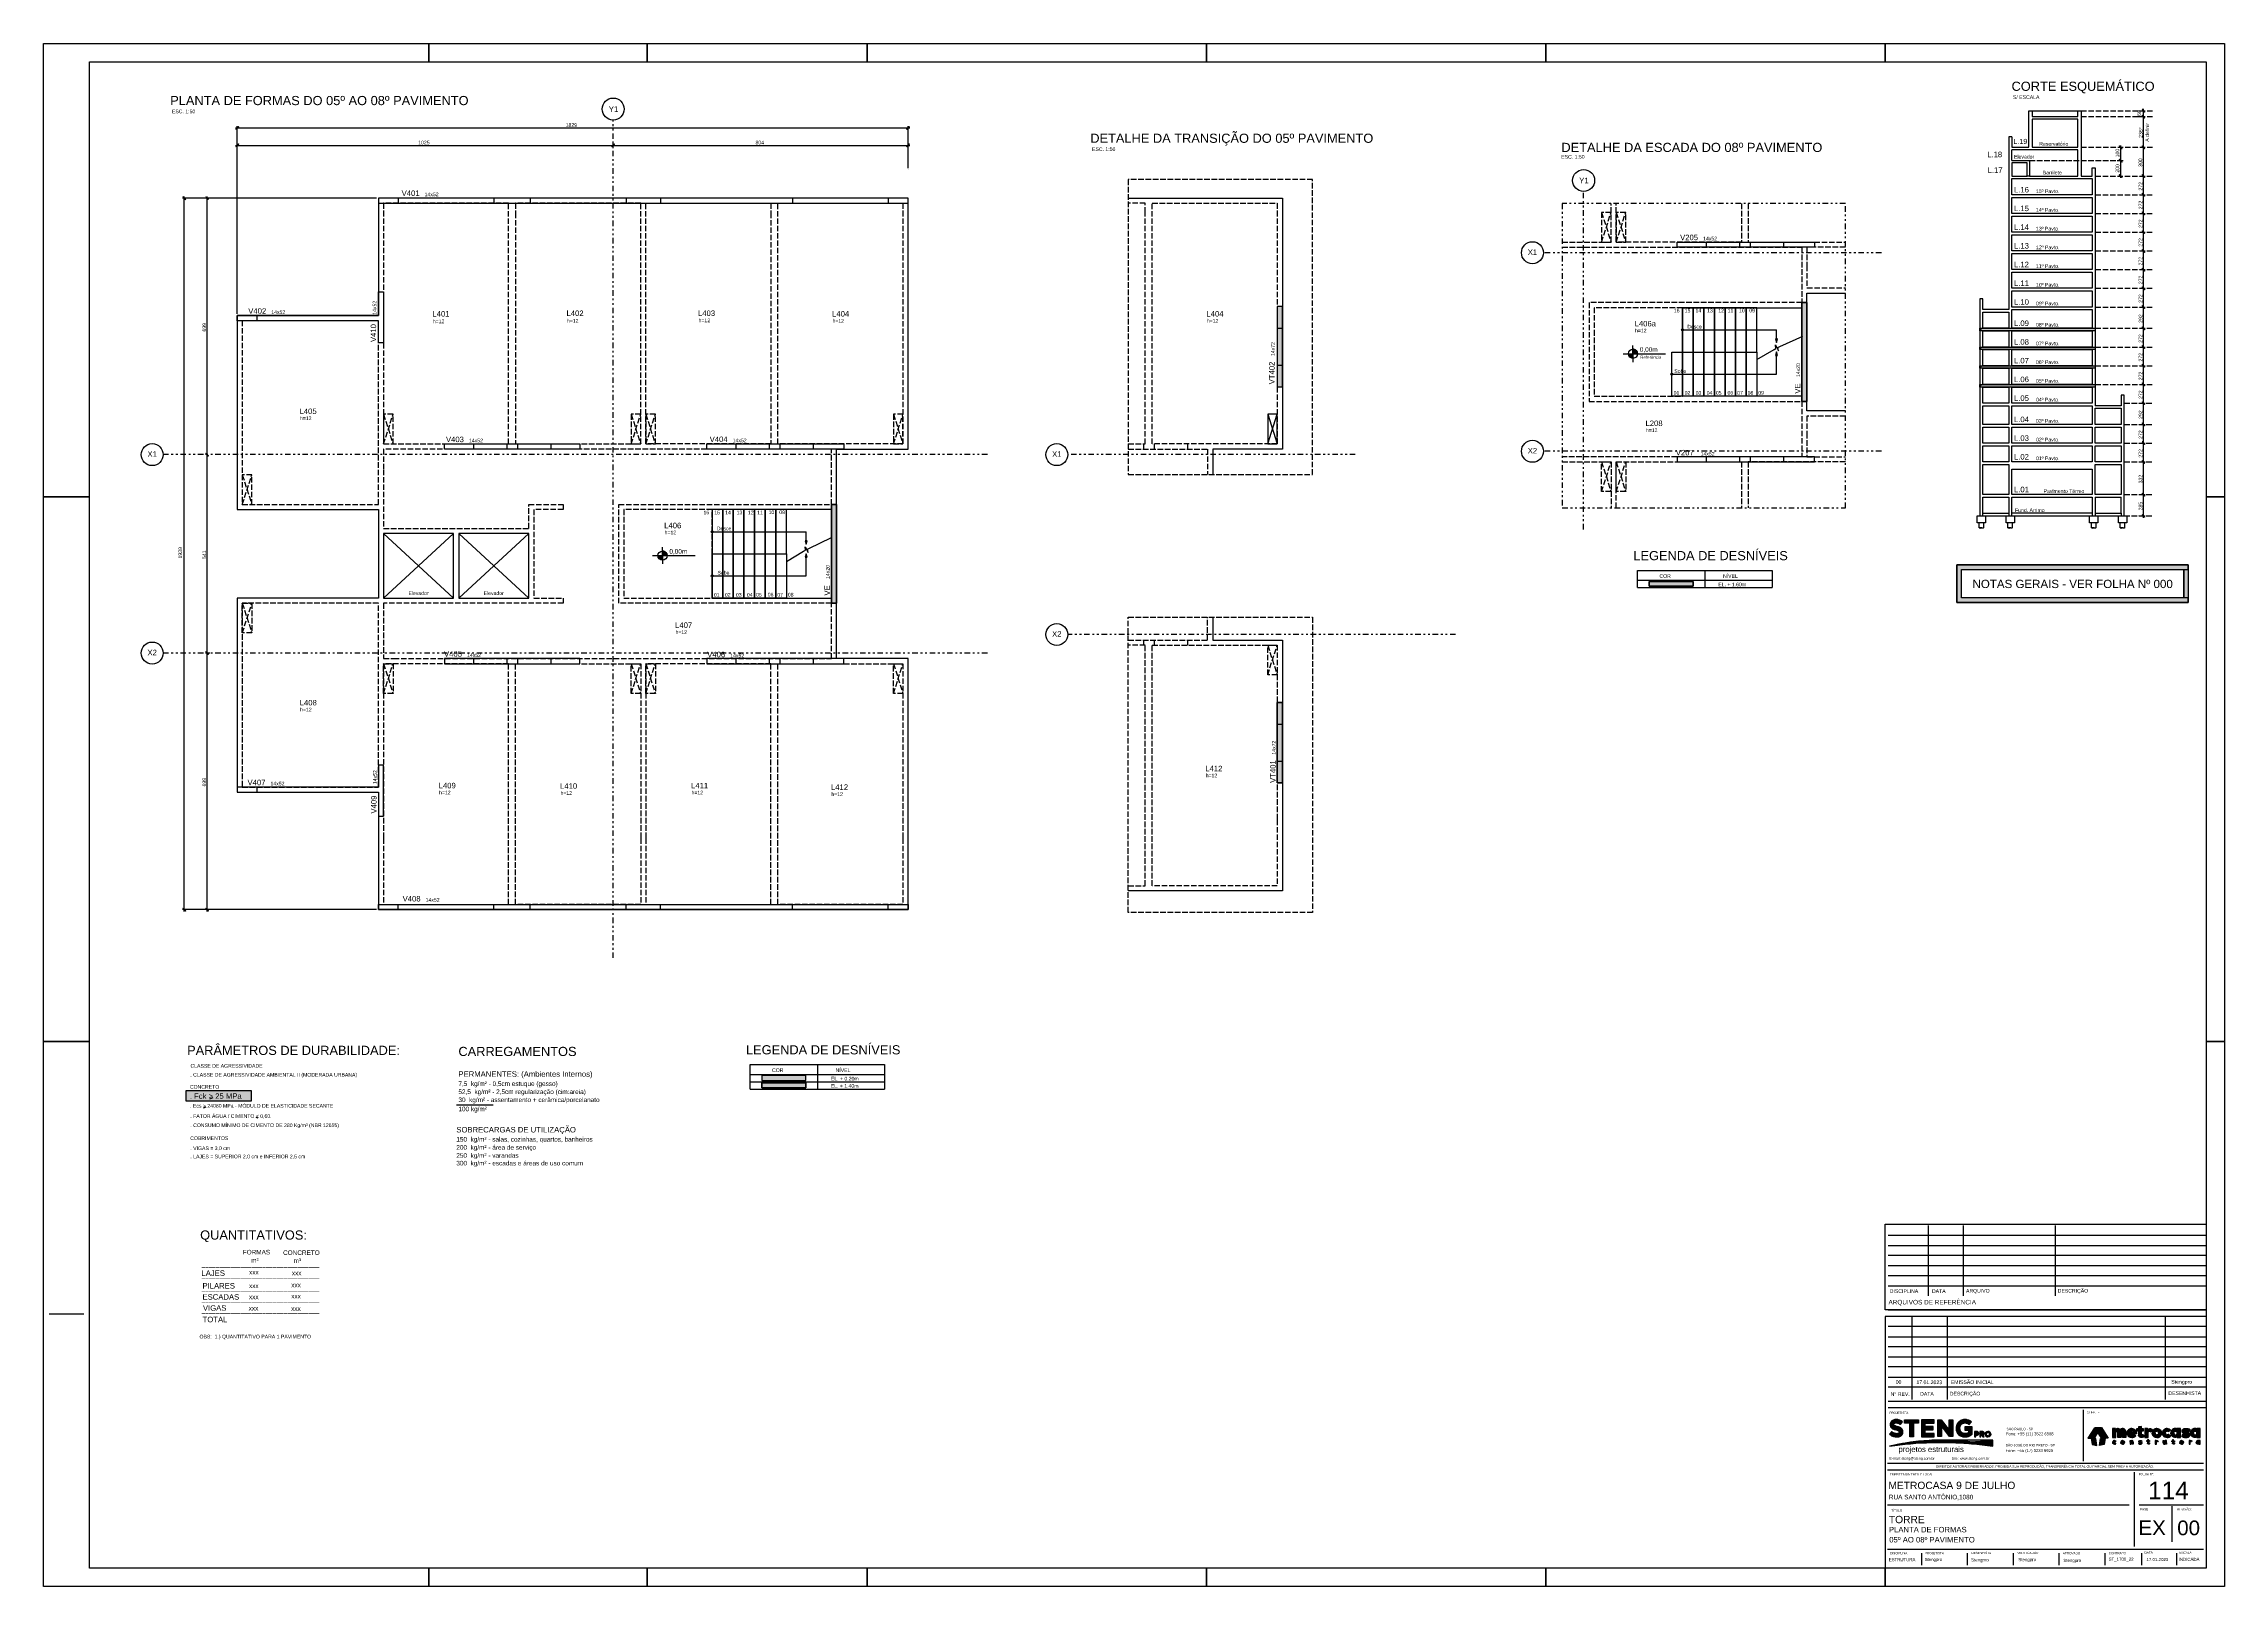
# Model space of a CAD drawing. Extents: x 0 to 119, y 0 to 84.
import ezdxf

# ---------------------------------------------------------------- set-up
doc = ezdxf.new("R2010")
doc.units = 0
doc.header["$MEASUREMENT"] = 0
doc.linetypes.add('ESTILO_TQS_0004', pattern=[1.09, 0.3, -0.15, 0.02, -0.15, 0.02, -0.15, 0.3])
doc.linetypes.add('ESTILO_TQS_0005', pattern=[0.4, 0.3, -0.1])
for name, color, linetype in [('1', 1, 'CONTINUOUS'), ('14', 170, 'CONTINUOUS'), ('15', 8, 'CONTINUOUS'), ('16', 10, 'CONTINUOUS'), ('2', 2, 'CONTINUOUS'), ('3', 3, 'CONTINUOUS'), ('4', 4, 'CONTINUOUS'), ('41', 41, 'CONTINUOUS'), ('5', 5, 'CONTINUOUS'), ('50', 171, 'CONTINUOUS'), ('7', 7, 'CONTINUOUS'), ('8', 8, 'CONTINUOUS'), ('9', 254, 'CONTINUOUS')]:
    doc.layers.add(name, color=color, linetype=linetype)
doc.styles.add('TQS_ARIAL', font='arial.ttf')

msp = doc.modelspace()

# ---------------------------------------------------------------- linework, layer by layer
at = {"layer": '1', "linetype": 'Continuous'}
for p, q in [((108.41367, 80.436652), (110.91367, 80.436652)), ((114.10295, 80.125544), (114.589732, 80.125544)), ((114.212885, 80.436652), (114.589732, 80.436652)), ((114.446341, 80.125544), (114.589732, 80.125544)), ((114.489732, 80.025544), (114.489732, 80.536652)), ((114.489732, 78.35346), (114.489732, 80.225544)), ((10.4538, 79.505307), (47.2338, 79.505307)), ((10.4538, 78.548793), (31.1538, 78.548793)), ((10.5538, 77.753239), (10.5538, 79.605307)), ((10.5538, 69.374998), (10.5538, 78.648793)), ((30.9538, 78.548793), (47.2338, 78.548793)), ((31.0538, 78.519512), (31.0538, 78.648793)), ((31.0538, 78.519512), (31.0538, 78.648793)), ((47.1338, 77.311897), (47.1338, 79.605307)), ((47.1338, 77.893312), (47.1338, 78.648793)), ((113.251875, 77.621819), (113.251875, 78.55346)), ((114.489732, 76.780316), (114.489732, 78.55346)), ((113.050929, 77.721819), (113.351875, 77.721819)), ((113.080188, 77.721819), (113.351875, 77.721819)), ((113.136496, 78.45346), (113.351875, 78.45346)), ((113.251875, 76.780316), (113.251875, 77.821819)), ((114.318045, 78.45346), (114.589732, 78.45346)), ((114.321397, 78.45346), (114.589732, 78.45346)), ((113.080188, 76.880316), (113.351875, 76.880316)), ((114.318045, 76.880316), (114.589732, 76.880316)), ((114.353045, 76.880316), (114.589732, 76.880316)), ((114.489732, 75.760316), (114.489732, 76.980316)), ((9.705371, 75.675002), (7.569801, 75.675002)), ((7.669801, 36.794998), (7.669801, 75.775002)), ((18.1538, 75.675002), (8.818703, 75.675002)), ((8.918703, 61.595), (8.918703, 75.775002)), ((114.318045, 75.860316), (114.589732, 75.860316)), ((114.353045, 75.860316), (114.589732, 75.860316)), ((114.489732, 74.740316), (114.489732, 75.960316)), ((114.489732, 73.720316), (114.489732, 74.940316)), ((114.318045, 74.840316), (114.589732, 74.840316)), ((114.318045, 73.820316), (114.589732, 73.820316)), ((114.353045, 74.840316), (114.589732, 74.840316)), ((114.353045, 73.820316), (114.589732, 73.820316)), ((114.489732, 72.700316), (114.489732, 73.920316)), ((114.318045, 72.800316), (114.589732, 72.800316)), ((114.353045, 72.800316), (114.589732, 72.800316)), ((114.489732, 71.680316), (114.489732, 72.900316)), ((114.318045, 71.780316), (114.589732, 71.780316)), ((114.353045, 71.780316), (114.589732, 71.780316)), ((114.489732, 70.660316), (114.489732, 71.880316)), ((114.318045, 70.760316), (114.589732, 70.760316)), ((114.353045, 70.760316), (114.589732, 70.760316)), ((114.489732, 69.640316), (114.489732, 70.860316)), ((114.318045, 69.740316), (114.589732, 69.740316)), ((114.353045, 69.740316), (114.589732, 69.740316)), ((114.489732, 68.480316), (114.489732, 69.840316)), ((89.353404, 68.493818), (94.483404, 68.493818)), ((94.483404, 68.005586), (94.483404, 68.493818)), ((94.666395, 67.597776), (95.923262, 68.158818)), ((114.318045, 68.580316), (114.589732, 68.580316)), ((114.353045, 68.580316), (114.589732, 68.580316)), ((114.489732, 67.460316), (114.489732, 68.680316)), ((86.114012, 67.192844), (88.426619, 67.192844)), ((86.403947, 67.192844), (86.903947, 67.192844)), ((86.653946, 67.176988), (86.404558, 67.176988)), ((86.653946, 67.161131), (86.405966, 67.161131)), ((86.653946, 67.145274), (86.408513, 67.145274)), ((86.653946, 67.129417), (86.412126, 67.129417)), ((86.653946, 67.113561), (86.416851, 67.113561)), ((86.653946, 67.097703), (86.422757, 67.097703)), ((86.653946, 67.081847), (86.429938, 67.081847)), ((86.653946, 67.06599), (86.438521, 67.06599)), ((86.653946, 67.050133), (86.448682, 67.050133)), ((86.653946, 67.034276), (86.460669, 67.034276)), ((86.653946, 67.01842), (86.474849, 67.01842)), ((86.653946, 67.002562), (86.491795, 67.002562)), ((86.653946, 66.986706), (86.512501, 66.986706)), ((86.653946, 66.970849), (86.538977, 66.970849)), ((86.653946, 66.954992), (86.576964, 66.954992)), ((86.653947, 67.442844), (86.653947, 67.651036)), ((86.653947, 67.442844), (86.653947, 66.942844)), ((86.653947, 66.942844), (86.653947, 67.442844)), ((86.653947, 67.430697), (86.730929, 67.430697)), ((86.653947, 67.41484), (86.768916, 67.41484)), ((86.653947, 67.398983), (86.795392, 67.398983)), ((86.653947, 67.383126), (86.816097, 67.383126)), ((86.653947, 67.36727), (86.833044, 67.36727)), ((86.653947, 67.351413), (86.847224, 67.351413)), ((86.653947, 67.335556), (86.859211, 67.335556)), ((86.653947, 67.319699), (86.869371, 67.319699)), ((86.653947, 67.303842), (86.877954, 67.303842)), ((86.653947, 67.287985), (86.885136, 67.287985)), ((86.653947, 67.272128), (86.891042, 67.272128)), ((86.653947, 67.256272), (86.895767, 67.256272)), ((86.653947, 67.240415), (86.899379, 67.240415)), ((86.653947, 67.224558), (86.901927, 67.224558)), ((86.653947, 67.208701), (86.903413, 67.208701)), ((86.653947, 66.942844), (86.653947, 66.742844)), ((93.413404, 66.878808), (94.345727, 67.432269)), ((94.483404, 66.083818), (94.483404, 67.10039)), ((114.318045, 67.560316), (114.589732, 67.560316)), ((114.353045, 67.560316), (114.589732, 67.560316)), ((114.489732, 66.440316), (114.489732, 67.660316)), ((114.489732, 65.420316), (114.489732, 66.640316)), ((88.773404, 66.083818), (94.483404, 66.083818)), ((114.318045, 66.540316), (114.589732, 66.540316)), ((114.318045, 65.520316), (114.589732, 65.520316)), ((114.353045, 66.540316), (114.589732, 66.540316)), ((114.353045, 65.520316), (114.589732, 65.520316)), ((114.489732, 64.400316), (114.489732, 65.620316)), ((114.318045, 64.500316), (114.589732, 64.500316)), ((114.353045, 64.500316), (114.589732, 64.500316)), ((114.489732, 63.240316), (114.489732, 64.600316)), ((66.741868, 62.275002), (67.261868, 63.895002)), ((66.741868, 63.895002), (67.261868, 62.275002)), ((114.318045, 63.340316), (114.589732, 63.340316)), ((114.353045, 63.340316), (114.589732, 63.340316)), ((114.489732, 62.220316), (114.489732, 63.440316)), ((114.318045, 62.320316), (114.589732, 62.320316)), ((114.353045, 62.320316), (114.589732, 62.320316)), ((114.489732, 61.200316), (114.489732, 62.420316)), ((8.849802, 61.695), (8.818703, 61.695)), ((8.849802, 61.695), (8.818703, 61.695)), ((8.918703, 50.775), (8.918703, 61.795)), ((114.416687, 61.300316), (114.589732, 61.300316)), ((114.416687, 61.300316), (114.589732, 61.300316)), ((114.489732, 59.417233), (114.489732, 61.400316)), ((114.416687, 59.517233), (114.589732, 59.517233)), ((114.416687, 59.517233), (114.589732, 59.517233)), ((114.489732, 58.257242), (114.489732, 59.617233)), ((114.318045, 58.357242), (114.589732, 58.357242)), ((18.5338, 57.394998), (22.3538, 53.874998)), ((18.5338, 53.874998), (22.3538, 57.394998)), ((22.6338, 57.394998), (26.4538, 53.874998)), ((22.6338, 53.874998), (26.4538, 57.394998)), ((36.443942, 57.489998), (41.573942, 57.489998)), ((41.573942, 57.001767), (41.573942, 57.489998)), ((41.756932, 56.593957), (42.9138, 57.154998)), ((33.20455, 56.189025), (35.517157, 56.189025)), ((33.494485, 56.189025), (33.994485, 56.189025)), ((33.744484, 56.173169), (33.495096, 56.173169)), ((33.744484, 56.157312), (33.496503, 56.157312)), ((33.744484, 56.141455), (33.499051, 56.141455)), ((33.744484, 56.125598), (33.502663, 56.125598)), ((33.744484, 56.109742), (33.507389, 56.109742)), ((33.744484, 56.093884), (33.513295, 56.093884)), ((33.744484, 56.078028), (33.520476, 56.078028)), ((33.744484, 56.062171), (33.529059, 56.062171)), ((33.744484, 56.046314), (33.539219, 56.046314)), ((33.744484, 56.030457), (33.551207, 56.030457)), ((33.744484, 56.014601), (33.565386, 56.014601)), ((33.744484, 55.998743), (33.582333, 55.998743)), ((33.744484, 55.982887), (33.603038, 55.982887)), ((33.744484, 55.96703), (33.629514, 55.96703)), ((33.744484, 55.951173), (33.667502, 55.951173)), ((33.744485, 56.439025), (33.744485, 56.647217)), ((33.744485, 56.439025), (33.744485, 55.939025)), ((33.744485, 55.939025), (33.744485, 56.439025)), ((33.744485, 56.426878), (33.821467, 56.426878)), ((33.744485, 56.411021), (33.859454, 56.411021)), ((33.744485, 56.395164), (33.88593, 56.395164)), ((33.744485, 56.379307), (33.906635, 56.379307)), ((33.744485, 56.363451), (33.923582, 56.363451)), ((33.744485, 56.347594), (33.937762, 56.347594)), ((33.744485, 56.331737), (33.949749, 56.331737)), ((33.744485, 56.31588), (33.959909, 56.31588)), ((33.744485, 56.300023), (33.968492, 56.300023)), ((33.744485, 56.284166), (33.975673, 56.284166)), ((33.744485, 56.268309), (33.981579, 56.268309)), ((33.744485, 56.252453), (33.986305, 56.252453)), ((33.744485, 56.236596), (33.989916, 56.236596)), ((33.744485, 56.220739), (33.992465, 56.220739)), ((33.744485, 56.204882), (33.993951, 56.204882)), ((33.744485, 55.939025), (33.744485, 55.739025)), ((40.503942, 55.874989), (41.436264, 56.42845)), ((41.573942, 55.079998), (41.573942, 56.096571)), ((36.443942, 55.079998), (41.573942, 55.079998)), ((86.904864, 55.382528), (94.238124, 55.382528)), ((86.904864, 54.449203), (86.904864, 55.382528)), ((86.904864, 54.849211), (94.238124, 54.849211)), ((90.571494, 55.382528), (90.571494, 54.849195)), ((90.571494, 54.849195), (90.571494, 54.449203)), ((94.238124, 55.382528), (94.238124, 54.449203)), ((86.904864, 54.449205), (94.238124, 54.449205)), ((86.904864, 54.449205), (94.238124, 54.449205)), ((86.904864, 54.449203), (94.238124, 54.449203)), ((90.571494, 54.449205), (90.571494, 54.449205)), ((9.066815, 50.875), (8.818703, 50.875)), ((9.066815, 50.875), (8.818703, 50.875)), ((8.918703, 36.794998), (8.918703, 50.975)), ((10.720811, 36.894998), (7.569801, 36.894998)), ((18.1538, 36.894998), (8.818703, 36.894998)), ((38.522097, 28.442188), (45.855357, 28.442188)), ((38.522097, 27.108871), (38.522097, 28.442188)), ((38.522097, 27.908871), (45.855357, 27.908871)), ((38.522097, 27.508865), (45.855357, 27.508865)), ((38.522097, 27.508865), (45.855357, 27.508865)), ((42.188727, 28.442188), (42.188727, 27.908855)), ((42.188727, 27.908855), (42.188727, 27.108871)), ((42.188727, 27.508865), (42.188727, 27.508865)), ((45.855357, 28.442188), (45.855357, 27.108871)), ((22.513553, 26.258134), (24.513553, 26.258134)), ((38.522097, 27.108871), (45.855357, 27.108871)), ((117.89994, 19.129998), (100.571942, 19.129998)), ((102.771942, 15.836238), (102.771942, 19.67723)), ((104.684506, 15.836238), (104.684506, 19.67723)), ((109.684506, 15.836238), (109.684506, 19.67723)), ((100.571942, 18.582766), (117.89994, 18.582766)), ((117.89994, 18.035535), (100.571942, 18.035535)), ((100.571942, 17.488303), (117.89994, 17.488303)), ((117.89994, 16.930701), (100.571942, 16.930701)), ((100.571942, 16.383469), (117.89994, 16.383469)), ((117.89994, 14.706687), (100.39994, 14.706687)), ((100.39994, 14.706687), (100.39994, 1.000032)), ((100.571942, 15.073308), (117.89994, 15.073308)), ((101.871942, 10.195528), (101.871942, 14.706687)), ((103.784506, 14.706687), (103.784506, 10.195528)), ((115.666567, 14.706697), (115.666567, 10.195539)), ((117.89994, 14.159455), (100.571942, 14.159455)), ((100.571942, 13.612223), (117.89994, 13.612223)), ((117.89994, 13.064992), (100.571942, 13.064992)), ((100.571942, 12.51776), (117.89994, 12.51776)), ((117.89994, 11.960158), (100.571942, 11.960158)), ((100.571942, 11.412926), (117.89994, 11.412926)), ((117.89994, 10.865695), (100.571942, 10.865695)), ((100.571942, 10.102765), (117.89994, 10.102765)), ((117.89994, 9.736144), (100.571942, 9.736144)), ((111.219405, 6.828227), (111.219405, 9.616804)), ((100.53994, 6.718338), (117.761316, 6.718338)), ((117.75994, 6.341498), (100.53994, 6.341498)), ((113.989895, 6.224086), (113.989895, 2.168143)), ((100.53994, 4.446471), (113.704431, 4.446471)), ((114.249677, 4.446471), (117.75994, 4.446471)), ((116.044981, 2.43144), (116.044981, 4.364178)), ((117.75994, 2.007046), (100.53994, 2.007046)), ((102.39994, 1.148618), (102.39994, 1.808862)), ((102.39994, 1.148618), (102.39994, 1.808862)), ((104.89994, 1.152886), (104.89994, 1.813131)), ((107.39994, 1.152886), (107.39994, 1.813131)), ((109.89994, 1.152886), (109.89994, 1.813131)), ((112.39994, 1.152886), (112.39994, 1.813131)), ((114.39994, 1.152886), (114.39994, 1.813131)), ((116.29994, 1.152886), (116.29994, 1.813131)), ((116.29994, 1.152886), (116.29994, 1.813131))]:
    msp.add_line(p, q, dxfattribs=at)
at = {"layer": '1', "linetype": 'ESTILO_TQS_0005'}
for p, q in [((111.08867, 80.436652), (114.99742, 80.436652)), ((111.08867, 80.125544), (114.99742, 80.125544)), ((108.281562, 77.721819), (113.430545, 77.721819)), ((111.08867, 78.45346), (114.984322, 78.45346)), ((111.86367, 76.880316), (114.99742, 76.880316)), ((19.3338, 75.675002), (19.3338, 75.395002)), ((24.5538, 75.675002), (24.5538, 75.395002)), ((26.5338, 75.675002), (26.5338, 75.395002)), ((31.7538, 75.675002), (31.75526, 75.395002)), ((33.6338, 75.675002), (33.6338, 75.395002)), ((40.8338, 75.675002), (40.8338, 75.395002)), ((46.0538, 75.675002), (46.0538, 75.395002)), ((111.86367, 75.860316), (114.99742, 75.860316)), ((84.943262, 73.278821), (85.463262, 74.898821)), ((84.943262, 74.898821), (85.463262, 73.278821)), ((85.743262, 73.278821), (86.263262, 74.898821)), ((85.743262, 74.898821), (86.263262, 73.278821)), ((111.86367, 74.840316), (114.99742, 74.840316)), ((111.86367, 73.820316), (114.99742, 73.820316)), ((90.643262, 73.278821), (90.643262, 72.998821)), ((92.463262, 73.278821), (92.463262, 72.998821)), ((93.043262, 73.278821), (93.043262, 72.998821)), ((94.863262, 73.278821), (94.863262, 72.998821)), ((111.86367, 72.800316), (114.99742, 72.800316)), ((111.86367, 71.780316), (114.99742, 71.780316)), ((111.86367, 70.760316), (114.99742, 70.760316)), ((11.6338, 69.274998), (11.6338, 68.994998)), ((111.86367, 69.740316), (114.99742, 69.740316)), ((67.261868, 68.595002), (67.541868, 68.595002)), ((111.86367, 68.580316), (114.99742, 68.580316)), ((111.86367, 67.560316), (114.99742, 67.560316)), ((67.261868, 66.575002), (67.541868, 66.575002)), ((111.86367, 66.540316), (114.99742, 66.540316)), ((111.86367, 65.520316), (114.99742, 65.520316)), ((113.43867, 64.500316), (114.99742, 64.500316)), ((18.5338, 62.275002), (19.0538, 63.895002)), ((18.5338, 63.895002), (19.0538, 62.275002)), ((32.0338, 62.275002), (32.5538, 63.895002)), ((32.0338, 63.895002), (32.5538, 62.275002)), ((32.8338, 62.275002), (33.3538, 63.895002)), ((32.8338, 63.895002), (33.3538, 62.275002)), ((46.3338, 62.275002), (46.8538, 63.895002)), ((46.3338, 63.895002), (46.8538, 62.275002)), ((113.43867, 63.340316), (114.99742, 63.340316)), ((23.4338, 62.275002), (23.4338, 61.995002)), ((25.2538, 62.275002), (25.2538, 61.995002)), ((25.8338, 62.275002), (25.8338, 61.995002)), ((27.6538, 62.275002), (27.6538, 61.995002)), ((37.7338, 62.275002), (37.7338, 61.995002)), ((39.5538, 62.275002), (39.5538, 61.995002)), ((40.1338, 62.275002), (40.1338, 61.995002)), ((41.9538, 62.275002), (41.9538, 61.995002)), ((59.961868, 62.275002), (59.961868, 61.995002)), ((60.541868, 62.275002), (60.541868, 61.995002)), ((62.361868, 62.275002), (62.361868, 61.995002)), ((113.43867, 62.320316), (114.99742, 62.320316)), ((84.943262, 61.298818), (85.463262, 59.678818)), ((84.943262, 59.678818), (85.463262, 61.298818)), ((85.743262, 61.298818), (86.263262, 59.678818)), ((85.743262, 59.678818), (86.263262, 61.298818)), ((90.643262, 61.578818), (90.643262, 61.298818)), ((92.463262, 61.578818), (92.463262, 61.298818)), ((93.043262, 61.578818), (93.043262, 61.298818)), ((94.863262, 61.578818), (94.863262, 61.298818)), ((113.43867, 61.300316), (114.99742, 61.300316)), ((10.8338, 58.974998), (11.3538, 60.594998)), ((10.8338, 60.594998), (11.3538, 58.974998)), ((113.43867, 59.517233), (114.99742, 59.517233)), ((113.43867, 58.357242), (114.99742, 58.357242)), ((10.8338, 53.595002), (11.3538, 51.975002)), ((10.8338, 51.975002), (11.3538, 53.595002)), ((59.961868, 51.588905), (59.961868, 51.308905)), ((60.541868, 51.588905), (60.541868, 51.308905)), ((62.361868, 51.588905), (62.361868, 51.308905)), ((66.741868, 51.308905), (67.261868, 49.688905)), ((66.741868, 49.688905), (67.261868, 51.308905)), ((18.5338, 50.294998), (19.0538, 48.674998)), ((18.5338, 48.674998), (19.0538, 50.294998)), ((23.4338, 50.574998), (23.4338, 50.294998)), ((25.2538, 50.574998), (25.2538, 50.294998)), ((25.8338, 50.574998), (25.8338, 50.294998)), ((27.657702, 50.574998), (27.657702, 50.294998)), ((32.0338, 50.294998), (32.5538, 48.674998)), ((32.0338, 48.674998), (32.5538, 50.294998)), ((32.8338, 50.294998), (33.3538, 48.674998)), ((32.8338, 48.674998), (33.3538, 50.294998)), ((37.7338, 50.574998), (37.7338, 50.294998)), ((39.5538, 50.574998), (39.5538, 50.294998)), ((40.1338, 50.574998), (40.1338, 50.294998)), ((41.9538, 50.574998), (41.9538, 50.294998)), ((46.3338, 50.294998), (46.8538, 48.674998)), ((46.3338, 48.674998), (46.8538, 50.294998)), ((67.261868, 47.008905), (67.541868, 47.008905)), ((67.261868, 44.988905), (67.541868, 44.988905)), ((11.6338, 43.575002), (11.6338, 43.295002)), ((19.3338, 36.894998), (19.3338, 37.174998)), ((24.5538, 36.894998), (24.5538, 37.174998)), ((26.5338, 36.894998), (26.5338, 37.174998)), ((31.7538, 36.894998), (31.75526, 37.174998)), ((33.6338, 36.894998), (33.6338, 37.174998)), ((40.8338, 36.894998), (40.8338, 37.174998)), ((46.0538, 36.894998), (46.0538, 37.174998))]:
    msp.add_line(p, q, dxfattribs=at)
at = {"layer": '1', "linetype": 'Continuous'}
for points in [[(-0.00006, 84.100032), (20.99994, 84.100032), (20.99994, 83.100032), (20.99994, 84.100032), (32.89994, 84.100032), (32.89994, 83.100032), (32.89994, 84.100032), (44.89994, 84.100032), (44.89994, 83.100032), (44.89994, 84.100032), (63.39994, 84.100032), (63.39994, 83.100032), (63.39994, 84.100032), (81.89994, 84.100032), (81.89994, 83.100032), (81.89994, 84.100032), (100.39994, 84.100032), (100.39994, 83.100032), (100.39994, 84.100032), (118.89994, 84.100032), (118.89994, 59.400032), (117.89994, 59.400032), (118.89994, 59.400032), (118.89994, 29.700032), (117.89994, 29.700032), (118.89994, 29.700032), (118.89994, 0.000032), (100.39994, 0.000032), (100.39994, 1.000032), (100.39994, 0.000032), (81.89994, 0.000032), (81.89994, 1.000032), (81.89994, 0.000032), (63.39994, 0.000032), (63.39994, 1.000032), (63.39994, 0.000032), (44.89994, 0.000032), (44.89994, 1.000032), (44.89994, 0.000032), (32.89994, 0.000032), (32.89994, 1.000032), (32.89994, 0.000032), (20.99994, 0.000032), (20.99994, 1.000032), (20.99994, 0.000032), (-0.00006, 0.000032), (-0.00006, 29.700032), (2.49994, 29.700032), (-0.00006, 29.700032), (-0.00006, 59.400032), (2.49994, 59.400032), (-0.00006, 59.400032), (-0.00006, 84.100032)], [(114.569292, 80.374769), (114.426387, 80.517675), (114.408709, 80.499997), (114.551615, 80.357091), (114.569292, 80.374769)], [(114.569292, 80.063661), (114.426387, 80.206567), (114.408709, 80.188889), (114.551615, 80.045984), (114.569292, 80.063661)], [(114.569292, 80.063661), (114.426387, 80.206567), (114.408709, 80.188889), (114.551615, 80.045984), (114.569292, 80.063661)], [(10.491917, 79.425746), (10.634823, 79.568652), (10.617145, 79.586329), (10.474239, 79.443424), (10.491917, 79.425746)], [(10.491917, 78.469232), (10.634823, 78.612138), (10.617145, 78.629816), (10.474239, 78.48691), (10.491917, 78.469232)], [(30.991917, 78.469232), (31.134823, 78.612138), (31.117145, 78.629816), (30.974239, 78.48691), (30.991917, 78.469232)], [(30.991917, 78.469232), (31.134823, 78.612138), (31.117145, 78.629816), (30.974239, 78.48691), (30.991917, 78.469232)], [(47.071917, 79.425746), (47.214823, 79.568652), (47.197145, 79.586329), (47.054239, 79.443424), (47.071917, 79.425746)], [(47.071917, 78.469232), (47.214823, 78.612138), (47.197145, 78.629816), (47.054239, 78.48691), (47.071917, 78.469232)], [(113.331435, 78.391577), (113.18853, 78.534482), (113.170852, 78.516805), (113.313757, 78.373899), (113.331435, 78.391577)], [(114.569292, 78.391577), (114.426387, 78.534482), (114.408709, 78.516805), (114.551615, 78.373899), (114.569292, 78.391577)], [(114.569292, 78.391577), (114.426387, 78.534482), (114.408709, 78.516805), (114.551615, 78.373899), (114.569292, 78.391577)], [(113.331435, 77.659936), (113.18853, 77.802842), (113.170852, 77.785164), (113.313757, 77.642259), (113.331435, 77.659936)], [(113.331435, 77.659936), (113.18853, 77.802842), (113.170852, 77.785164), (113.313757, 77.642259), (113.331435, 77.659936)], [(113.331435, 76.818433), (113.18853, 76.961338), (113.170852, 76.943661), (113.313757, 76.800755), (113.331435, 76.818433)], [(114.569292, 76.818433), (114.426387, 76.961338), (114.408709, 76.943661), (114.551615, 76.800755), (114.569292, 76.818433)], [(114.569292, 76.818433), (114.426387, 76.961338), (114.408709, 76.943661), (114.551615, 76.800755), (114.569292, 76.818433)], [(7.749361, 75.613119), (7.606456, 75.756024), (7.588778, 75.738347), (7.731684, 75.595441), (7.749361, 75.613119)], [(8.998264, 75.613119), (8.855358, 75.756024), (8.837681, 75.738347), (8.980586, 75.595441), (8.998264, 75.613119)], [(114.569292, 75.798433), (114.426387, 75.941338), (114.408709, 75.923661), (114.551615, 75.780755), (114.569292, 75.798433)], [(114.569292, 75.798433), (114.426387, 75.941338), (114.408709, 75.923661), (114.551615, 75.780755), (114.569292, 75.798433)], [(114.569292, 74.778433), (114.426387, 74.921338), (114.408709, 74.903661), (114.551615, 74.760755), (114.569292, 74.778433)], [(114.569292, 74.778433), (114.426387, 74.921338), (114.408709, 74.903661), (114.551615, 74.760755), (114.569292, 74.778433)], [(114.569292, 73.758433), (114.426387, 73.901338), (114.408709, 73.883661), (114.551615, 73.740755), (114.569292, 73.758433)], [(114.569292, 73.758433), (114.426387, 73.901338), (114.408709, 73.883661), (114.551615, 73.740755), (114.569292, 73.758433)], [(114.569292, 72.738433), (114.426387, 72.881338), (114.408709, 72.863661), (114.551615, 72.720755), (114.569292, 72.738433)], [(114.569292, 72.738433), (114.426387, 72.881338), (114.408709, 72.863661), (114.551615, 72.720755), (114.569292, 72.738433)], [(114.569292, 71.718433), (114.426387, 71.861338), (114.408709, 71.843661), (114.551615, 71.700755), (114.569292, 71.718433)], [(114.569292, 71.718433), (114.426387, 71.861338), (114.408709, 71.843661), (114.551615, 71.700755), (114.569292, 71.718433)], [(114.569292, 70.698433), (114.426387, 70.841338), (114.408709, 70.823661), (114.551615, 70.680755), (114.569292, 70.698433)], [(114.569292, 70.698433), (114.426387, 70.841338), (114.408709, 70.823661), (114.551615, 70.680755), (114.569292, 70.698433)], [(89.353404, 67.288818), (89.933404, 67.288818), (89.933404, 69.698818), (89.353404, 69.698818), (89.353404, 67.288818)], [(89.933404, 67.288818), (90.513404, 67.288818), (90.513404, 69.698818), (89.933404, 69.698818), (89.933404, 67.288818)], [(90.513404, 67.288818), (91.093404, 67.288818), (91.093404, 69.698818), (90.513404, 69.698818), (90.513404, 67.288818)], [(91.093404, 67.288818), (91.673404, 67.288818), (91.673404, 69.698818), (91.093404, 69.698818), (91.093404, 67.288818)], [(91.673404, 67.288818), (92.253404, 67.288818), (92.253404, 69.698818), (91.673404, 69.698818), (91.673404, 67.288818)], [(92.253404, 67.288818), (92.833404, 67.288818), (92.833404, 69.698818), (92.253404, 69.698818), (92.253404, 67.288818)], [(92.833404, 67.288818), (93.413404, 67.288818), (93.413404, 69.698818), (92.833404, 69.698818), (92.833404, 67.288818)], [(114.569292, 69.678433), (114.426387, 69.821338), (114.408709, 69.803661), (114.551615, 69.660755), (114.569292, 69.678433)], [(114.569292, 69.678433), (114.426387, 69.821338), (114.408709, 69.803661), (114.551615, 69.660755), (114.569292, 69.678433)], [(114.569292, 68.518433), (114.426387, 68.661338), (114.408709, 68.643661), (114.551615, 68.500755), (114.569292, 68.518433)], [(114.569292, 68.518433), (114.426387, 68.661338), (114.408709, 68.643661), (114.551615, 68.500755), (114.569292, 68.518433)], [(86.653947, 67.442844), (86.653947, 67.192844), (86.903947, 67.192844), (86.903413, 67.208701), (86.901927, 67.224558), (86.899379, 67.240415), (86.895767, 67.256272), (86.891042, 67.272128), (86.885136, 67.287985), (86.877954, 67.303842), (86.869371, 67.319699), (86.859076, 67.335556), (86.847046, 67.351413), (86.832908, 67.36727), (86.815937, 67.383126), (86.795223, 67.398983), (86.768656, 67.41484), (86.730582, 67.430697), (86.702212, 67.438141), (86.684208, 67.441006), (86.666082, 67.442549), (86.653947, 67.442844)], [(88.773404, 67.288818), (89.353404, 67.288818), (89.353404, 64.878818), (88.773404, 64.878818), (88.773404, 67.288818)], [(89.353404, 67.288818), (89.933404, 67.288818), (89.933404, 64.878818), (89.353404, 64.878818), (89.353404, 67.288818)], [(89.933404, 67.288818), (90.513404, 67.288818), (90.513404, 64.878818), (89.933404, 64.878818), (89.933404, 67.288818)], [(90.513404, 67.288818), (91.093404, 67.288818), (91.093404, 64.878818), (90.513404, 64.878818), (90.513404, 67.288818)], [(91.093404, 67.288818), (91.673404, 67.288818), (91.673404, 64.878818), (91.093404, 64.878818), (91.093404, 67.288818)], [(91.673404, 67.288818), (92.253404, 67.288818), (92.253404, 64.878818), (91.673404, 64.878818), (91.673404, 67.288818)], [(92.253404, 67.288818), (92.833404, 67.288818), (92.833404, 64.878818), (92.253404, 64.878818), (92.253404, 67.288818)], [(92.833404, 67.288818), (93.413404, 67.288818), (93.413404, 64.878818), (92.833404, 64.878818), (92.833404, 67.288818)], [(94.345733, 67.432256), (94.452623, 67.487424), (94.423317, 67.675343), (94.58882, 67.354673), (94.559513, 67.542592), (94.666403, 67.59776)], [(114.569292, 67.498433), (114.426387, 67.641338), (114.408709, 67.623661), (114.551615, 67.480755), (114.569292, 67.498433)], [(114.569292, 67.498433), (114.426387, 67.641338), (114.408709, 67.623661), (114.551615, 67.480755), (114.569292, 67.498433)], [(114.569292, 66.478433), (114.426387, 66.621338), (114.408709, 66.603661), (114.551615, 66.460755), (114.569292, 66.478433)], [(114.569292, 66.478433), (114.426387, 66.621338), (114.408709, 66.603661), (114.551615, 66.460755), (114.569292, 66.478433)], [(114.569292, 65.458433), (114.426387, 65.601338), (114.408709, 65.583661), (114.551615, 65.440755), (114.569292, 65.458433)], [(114.569292, 65.458433), (114.426387, 65.601338), (114.408709, 65.583661), (114.551615, 65.440755), (114.569292, 65.458433)], [(114.569292, 64.438433), (114.426387, 64.581338), (114.408709, 64.563661), (114.551615, 64.420755), (114.569292, 64.438433)], [(114.569292, 64.438433), (114.426387, 64.581338), (114.408709, 64.563661), (114.551615, 64.420755), (114.569292, 64.438433)], [(114.569292, 63.278433), (114.426387, 63.421338), (114.408709, 63.403661), (114.551615, 63.260755), (114.569292, 63.278433)], [(114.569292, 63.278433), (114.426387, 63.421338), (114.408709, 63.403661), (114.551615, 63.260755), (114.569292, 63.278433)], [(114.569292, 62.258433), (114.426387, 62.401338), (114.408709, 62.383661), (114.551615, 62.240755), (114.569292, 62.258433)], [(114.569292, 62.258433), (114.426387, 62.401338), (114.408709, 62.383661), (114.551615, 62.240755), (114.569292, 62.258433)], [(8.998264, 61.633117), (8.855358, 61.776023), (8.837681, 61.758345), (8.980586, 61.615439), (8.998264, 61.633117)], [(8.998264, 61.633117), (8.855358, 61.776023), (8.837681, 61.758345), (8.980586, 61.615439), (8.998264, 61.633117)], [(114.569292, 61.238433), (114.426387, 61.381338), (114.408709, 61.363661), (114.551615, 61.220755), (114.569292, 61.238433)], [(114.569292, 61.238433), (114.426387, 61.381338), (114.408709, 61.363661), (114.551615, 61.220755), (114.569292, 61.238433)], [(114.569292, 59.45535), (114.426387, 59.598256), (114.408709, 59.580578), (114.551615, 59.437673), (114.569292, 59.45535)], [(114.569292, 59.45535), (114.426387, 59.598256), (114.408709, 59.580578), (114.551615, 59.437673), (114.569292, 59.45535)], [(36.443942, 56.284998), (37.023942, 56.284998), (37.023942, 58.694998), (36.443942, 58.694998), (36.443942, 56.284998)], [(37.023942, 56.284998), (37.603942, 56.284998), (37.603942, 58.694998), (37.023942, 58.694998), (37.023942, 56.284998)], [(37.603942, 56.284998), (38.183942, 56.284998), (38.183942, 58.694998), (37.603942, 58.694998), (37.603942, 56.284998)], [(38.183942, 56.284998), (38.763942, 56.284998), (38.763942, 58.694998), (38.183942, 58.694998), (38.183942, 56.284998)], [(38.763942, 56.284998), (39.343942, 56.284998), (39.343942, 58.694998), (38.763942, 58.694998), (38.763942, 56.284998)], [(39.343942, 56.284998), (39.923942, 56.284998), (39.923942, 58.694998), (39.343942, 58.694998), (39.343942, 56.284998)], [(39.923942, 56.284998), (40.503942, 56.284998), (40.503942, 58.694998), (39.923942, 58.694998), (39.923942, 56.284998)], [(114.569292, 58.295359), (114.426387, 58.438265), (114.408709, 58.420587), (114.551615, 58.277681), (114.569292, 58.295359)], [(33.744485, 56.439025), (33.744485, 56.189025), (33.994485, 56.189025), (33.993951, 56.204882), (33.992465, 56.220739), (33.989916, 56.236596), (33.986305, 56.252453), (33.981579, 56.268309), (33.975673, 56.284166), (33.968492, 56.300023), (33.959909, 56.31588), (33.949614, 56.331737), (33.937583, 56.347594), (33.923446, 56.363451), (33.906474, 56.379307), (33.885761, 56.395164), (33.859194, 56.411021), (33.82112, 56.426878), (33.79275, 56.434321), (33.774746, 56.437187), (33.75662, 56.43873), (33.744485, 56.439025)], [(36.443942, 56.284998), (37.023942, 56.284998), (37.023942, 53.874998), (36.443942, 53.874998), (36.443942, 56.284998)], [(37.023942, 56.284998), (37.603942, 56.284998), (37.603942, 53.874998), (37.023942, 53.874998), (37.023942, 56.284998)], [(37.603942, 56.284998), (38.183942, 56.284998), (38.183942, 53.874998), (37.603942, 53.874998), (37.603942, 56.284998)], [(38.183942, 56.284998), (38.763942, 56.284998), (38.763942, 53.874998), (38.183942, 53.874998), (38.183942, 56.284998)], [(38.763942, 56.284998), (39.343942, 56.284998), (39.343942, 53.874998), (38.763942, 53.874998), (38.763942, 56.284998)], [(39.343942, 56.284998), (39.923942, 56.284998), (39.923942, 53.874998), (39.343942, 53.874998), (39.343942, 56.284998)], [(39.923942, 56.284998), (40.503942, 56.284998), (40.503942, 53.874998), (39.923942, 53.874998), (39.923942, 56.284998)], [(41.436271, 56.428437), (41.543161, 56.483605), (41.513854, 56.671523), (41.679358, 56.350853), (41.650051, 56.538772), (41.756941, 56.59394)], [(87.538191, 54.515878), (89.938167, 54.515878), (89.938167, 54.78254), (87.538191, 54.78254), (87.538191, 54.515878)], [(104.312264, 55.684251), (104.312264, 53.636725), (116.933246, 53.636725), (116.933246, 53.884865), (104.560346, 53.884865), (104.560346, 55.43617), (116.933246, 55.43617), (116.933246, 55.684251), (104.312264, 55.684251)], [(116.685165, 55.43617), (116.933246, 55.43617), (116.933246, 53.884865), (116.685165, 53.884865), (116.685165, 55.43617)], [(8.998264, 50.813117), (8.855358, 50.956023), (8.837681, 50.938345), (8.980586, 50.795439), (8.998264, 50.813117)], [(8.998264, 50.813117), (8.855358, 50.956023), (8.837681, 50.938345), (8.980586, 50.795439), (8.998264, 50.813117)], [(7.749361, 36.833116), (7.606456, 36.976021), (7.588778, 36.958343), (7.731684, 36.815438), (7.749361, 36.833116)], [(8.998264, 36.833116), (8.855358, 36.976021), (8.837681, 36.958343), (8.980586, 36.815438), (8.998264, 36.833116)], [(39.155424, 27.575538), (41.5554, 27.575538), (41.5554, 27.8422), (39.155424, 27.8422), (39.155424, 27.575538)], [(39.155424, 27.175548), (41.5554, 27.175548), (41.5554, 27.442211), (39.155424, 27.442211), (39.155424, 27.175548)], [(100.39994, 19.750525), (117.89994, 19.750525), (117.89994, 15.073308), (100.39994, 15.073308), (100.39994, 19.750525)]]:
    msp.add_lwpolyline(points, dxfattribs=at)
at = {"layer": '1', "linetype": 'ESTILO_TQS_0005'}
for points in [[(18.5338, 74.975002), (18.5338, 62.275002), (25.3538, 62.275002), (25.3538, 75.395002), (18.5338, 75.395002), (18.5338, 74.975002)], [(25.7338, 74.885002), (25.7338, 62.275002), (32.5538, 62.275002), (32.5538, 75.395002), (25.7338, 75.395002), (25.7338, 74.885002)], [(39.6538, 74.885002), (39.6538, 62.275002), (32.8338, 62.275002), (32.8338, 75.395002), (39.6538, 75.395002), (39.6538, 74.885002)], [(46.8538, 74.975002), (46.8538, 62.275002), (40.0338, 62.275002), (40.0338, 75.395002), (46.8538, 75.395002), (46.8538, 74.975002)], [(59.137843, 62.275002), (60.061868, 62.275002), (60.061868, 74.885002), (60.061868, 75.395002), (59.137843, 75.395002)], [(67.261868, 74.975002), (67.261868, 62.275002), (60.441868, 62.275002), (60.441868, 75.395002), (67.261868, 75.395002), (67.261868, 74.975002)], [(82.800458, 73.278821), (85.463262, 73.278821), (85.463262, 75.378021)], [(92.563262, 75.378021), (92.563262, 73.278821), (85.743262, 73.278821), (85.743262, 75.378021)], [(92.943262, 75.378021), (92.943262, 73.278821), (98.240751, 73.278821)], [(84.943262, 73.278821), (85.463262, 73.278821), (85.463262, 74.898821), (84.943262, 74.898821), (84.943262, 73.278821)], [(85.743262, 73.278821), (86.263262, 73.278821), (86.263262, 74.898821), (85.743262, 74.898821), (85.743262, 73.278821)], [(82.800458, 72.998821), (95.863262, 72.998821), (95.863262, 69.978818), (84.263262, 69.978818), (84.263262, 64.598818), (95.863262, 64.598818), (95.863262, 61.578818), (82.800458, 61.578818)], [(98.240751, 72.998821), (96.143262, 72.998821), (96.143262, 71.988821), (96.143262, 70.778818), (98.240751, 70.778818)], [(10.8338, 67.794998), (10.8338, 58.974998), (18.2538, 58.974998), (18.2538, 68.994998), (10.8338, 68.994998), (10.8338, 67.794998)], [(84.543262, 68.478818), (84.543262, 64.878818), (89.353404, 64.878818), (89.353404, 69.698818), (84.543262, 69.698818), (84.543262, 68.478818)], [(18.5338, 62.275002), (19.0538, 62.275002), (19.0538, 63.895002), (18.5338, 63.895002), (18.5338, 62.275002)], [(32.0338, 62.275002), (32.5538, 62.275002), (32.5538, 63.895002), (32.0338, 63.895002), (32.0338, 62.275002)], [(32.8338, 62.275002), (33.3538, 62.275002), (33.3538, 63.895002), (32.8338, 63.895002), (32.8338, 62.275002)], [(46.3338, 62.275002), (46.8538, 62.275002), (46.8538, 63.895002), (46.3338, 63.895002), (46.3338, 62.275002)], [(98.240751, 63.798821), (96.143262, 63.798821), (96.143262, 62.878912), (96.143262, 61.578818), (98.240751, 61.578818)], [(18.5338, 60.875002), (18.5338, 57.674998), (26.4538, 57.674998), (26.4538, 58.974998), (28.3338, 58.974998), (28.3338, 58.694998), (26.7338, 58.694998), (26.7338, 53.874998), (28.3338, 53.874998), (28.3338, 53.594998), (18.5338, 53.594998), (18.5338, 50.574998), (19.085334, 50.574998), (42.9538, 50.574998), (42.9538, 53.594998), (31.3538, 53.594998), (31.3538, 58.974998), (42.9538, 58.974998), (42.9538, 61.995002), (18.5338, 61.995002), (18.5338, 60.875002)], [(59.137843, 61.995002), (63.461868, 61.995002), (63.461868, 60.6029)], [(82.800458, 61.298818), (85.463262, 61.298818), (85.463262, 58.786247)], [(84.943262, 61.298818), (85.463262, 61.298818), (85.463262, 59.678818), (84.943262, 59.678818), (84.943262, 61.298818)], [(85.743262, 58.786247), (85.743262, 61.298818), (92.563262, 61.298818), (92.563262, 58.786247)], [(85.743262, 61.298818), (86.263262, 61.298818), (86.263262, 59.678818), (85.743262, 59.678818), (85.743262, 61.298818)], [(98.240751, 61.298818), (92.943262, 61.298818), (92.943262, 58.786247)], [(10.8338, 58.974998), (11.3538, 58.974998), (11.3538, 60.594998), (10.8338, 60.594998), (10.8338, 58.974998)], [(31.6338, 57.474998), (31.6338, 53.874998), (36.443942, 53.874998), (36.443942, 58.694998), (31.6338, 58.694998), (31.6338, 57.474998)], [(10.8338, 52.703549), (10.8338, 43.575002), (18.2538, 43.575002), (18.2538, 53.595002), (10.8338, 53.595002), (10.8338, 52.703549)], [(10.8338, 53.595002), (11.3538, 53.595002), (11.3538, 51.975002), (10.8338, 51.975002), (10.8338, 53.595002)], [(59.137843, 51.588905), (63.461868, 51.588905), (63.461868, 52.827617)], [(59.137843, 38.188905), (60.061868, 38.188905), (60.061868, 51.308905), (59.137843, 51.308905)], [(67.261868, 41.788905), (67.261868, 38.188905), (60.441868, 38.188905), (60.441868, 51.308905), (67.261868, 51.308905), (67.261868, 41.788905)], [(66.741868, 51.308905), (67.261868, 51.308905), (67.261868, 49.688905), (66.741868, 49.688905), (66.741868, 51.308905)], [(18.5338, 40.774998), (18.5338, 37.174998), (25.3538, 37.174998), (25.3538, 50.294998), (18.5338, 50.294998), (18.5338, 40.774998)], [(18.5338, 50.294998), (19.0538, 50.294998), (19.0538, 48.674998), (18.5338, 48.674998), (18.5338, 50.294998)], [(32.5538, 40.774998), (32.5538, 37.174998), (25.7338, 37.174998), (25.7338, 50.294998), (32.5538, 50.294998), (32.5538, 40.774998)], [(32.0338, 50.294998), (32.5538, 50.294998), (32.5538, 48.674998), (32.0338, 48.674998), (32.0338, 50.294998)], [(32.8338, 40.774998), (32.8338, 37.174998), (39.6538, 37.174998), (39.6538, 50.294998), (32.8338, 50.294998), (32.8338, 40.774998)], [(32.8338, 50.294998), (33.3538, 50.294998), (33.3538, 48.674998), (32.8338, 48.674998), (32.8338, 50.294998)], [(46.8538, 40.774998), (46.8538, 37.174998), (40.0338, 37.174998), (40.0338, 50.294998), (46.8538, 50.294998), (46.8538, 40.774998)], [(46.3338, 50.294998), (46.8538, 50.294998), (46.8538, 48.674998), (46.3338, 48.674998), (46.3338, 50.294998)]]:
    msp.add_lwpolyline(points, dxfattribs=at)
at = {"layer": '1', "linetype": 'Continuous'}
for centre, radius in [((31.0538, 80.529959), 0.6), ((83.963262, 76.639381), 0.6), ((81.175151, 72.698819), 0.6), ((86.653947, 67.192844), 0.25), ((5.919409, 61.695), 0.6), ((55.241863, 61.695), 0.6), ((81.175151, 61.878819), 0.6), ((33.744485, 56.189025), 0.25), ((55.241863, 51.888906), 0.6), ((5.919409, 50.875), 0.6)]:
    msp.add_circle(centre, radius, dxfattribs=at)
for points in [[(114.569292, 80.374769), (114.426387, 80.517675), (114.408709, 80.499997)], [(114.569292, 80.374769), (114.408709, 80.499997), (114.551615, 80.357091)], [(114.569292, 80.063661), (114.426387, 80.206567), (114.408709, 80.188889)], [(114.569292, 80.063661), (114.426387, 80.206567), (114.408709, 80.188889)], [(114.569292, 80.063661), (114.408709, 80.188889), (114.551615, 80.045984)], [(114.569292, 80.063661), (114.408709, 80.188889), (114.551615, 80.045984)], [(114.569292, 80.374769), (114.551615, 80.357091), (114.569292, 80.374769)], [(114.569292, 80.063661), (114.551615, 80.045984), (114.569292, 80.063661)], [(114.569292, 80.063661), (114.551615, 80.045984), (114.569292, 80.063661)], [(10.491917, 79.425746), (10.617145, 79.586329), (10.474239, 79.443424)], [(10.491917, 79.425746), (10.474239, 79.443424), (10.491917, 79.425746)], [(10.491917, 78.469232), (10.617145, 78.629816), (10.474239, 78.48691)], [(10.491917, 78.469232), (10.474239, 78.48691), (10.491917, 78.469232)], [(10.491917, 79.425746), (10.634823, 79.568652), (10.617145, 79.586329)], [(10.491917, 78.469232), (10.634823, 78.612138), (10.617145, 78.629816)], [(30.991917, 78.469232), (31.117145, 78.629816), (30.974239, 78.48691)], [(30.991917, 78.469232), (31.117145, 78.629816), (30.974239, 78.48691)], [(30.991917, 78.469232), (30.974239, 78.48691), (30.991917, 78.469232)], [(30.991917, 78.469232), (30.974239, 78.48691), (30.991917, 78.469232)], [(30.991917, 78.469232), (31.134823, 78.612138), (31.117145, 78.629816)], [(30.991917, 78.469232), (31.134823, 78.612138), (31.117145, 78.629816)], [(47.071917, 79.425746), (47.197145, 79.586329), (47.054239, 79.443424)], [(47.071917, 79.425746), (47.054239, 79.443424), (47.071917, 79.425746)], [(47.071917, 78.469232), (47.197145, 78.629816), (47.054239, 78.48691)], [(47.071917, 78.469232), (47.054239, 78.48691), (47.071917, 78.469232)], [(47.071917, 79.425746), (47.214823, 79.568652), (47.197145, 79.586329)], [(47.071917, 78.469232), (47.214823, 78.612138), (47.197145, 78.629816)], [(113.331435, 78.391577), (113.18853, 78.534482), (113.170852, 78.516805)], [(113.331435, 78.391577), (113.170852, 78.516805), (113.313757, 78.373899)], [(114.569292, 78.391577), (114.426387, 78.534482), (114.408709, 78.516805)], [(114.569292, 78.391577), (114.426387, 78.534482), (114.408709, 78.516805)], [(114.569292, 78.391577), (114.408709, 78.516805), (114.551615, 78.373899)], [(114.569292, 78.391577), (114.408709, 78.516805), (114.551615, 78.373899)], [(113.331435, 77.659936), (113.18853, 77.802842), (113.170852, 77.785164)], [(113.331435, 77.659936), (113.18853, 77.802842), (113.170852, 77.785164)], [(113.331435, 77.659936), (113.170852, 77.785164), (113.313757, 77.642259)], [(113.331435, 77.659936), (113.170852, 77.785164), (113.313757, 77.642259)], [(113.331435, 78.391577), (113.313757, 78.373899), (113.331435, 78.391577)], [(113.331435, 77.659936), (113.313757, 77.642259), (113.331435, 77.659936)], [(113.331435, 77.659936), (113.313757, 77.642259), (113.331435, 77.659936)], [(114.569292, 78.391577), (114.551615, 78.373899), (114.569292, 78.391577)], [(114.569292, 78.391577), (114.551615, 78.373899), (114.569292, 78.391577)], [(113.331435, 76.818433), (113.18853, 76.961338), (113.170852, 76.943661)], [(113.331435, 76.818433), (113.170852, 76.943661), (113.313757, 76.800755)], [(113.331435, 76.818433), (113.313757, 76.800755), (113.331435, 76.818433)], [(114.569292, 76.818433), (114.426387, 76.961338), (114.408709, 76.943661)], [(114.569292, 76.818433), (114.426387, 76.961338), (114.408709, 76.943661)], [(114.569292, 76.818433), (114.408709, 76.943661), (114.551615, 76.800755)], [(114.569292, 76.818433), (114.408709, 76.943661), (114.551615, 76.800755)], [(114.569292, 76.818433), (114.551615, 76.800755), (114.569292, 76.818433)], [(114.569292, 76.818433), (114.551615, 76.800755), (114.569292, 76.818433)], [(7.749361, 75.613119), (7.606456, 75.756024), (7.588778, 75.738347)], [(7.749361, 75.613119), (7.588778, 75.738347), (7.731684, 75.595441)], [(7.749361, 75.613119), (7.731684, 75.595441), (7.749361, 75.613119)], [(8.998264, 75.613119), (8.855358, 75.756024), (8.837681, 75.738347)], [(8.998264, 75.613119), (8.837681, 75.738347), (8.980586, 75.595441)], [(8.998264, 75.613119), (8.980586, 75.595441), (8.998264, 75.613119)], [(114.569292, 75.798433), (114.426387, 75.941338), (114.408709, 75.923661)], [(114.569292, 75.798433), (114.426387, 75.941338), (114.408709, 75.923661)], [(114.569292, 75.798433), (114.408709, 75.923661), (114.551615, 75.780755)], [(114.569292, 75.798433), (114.408709, 75.923661), (114.551615, 75.780755)], [(114.569292, 74.778433), (114.426387, 74.921338), (114.408709, 74.903661)], [(114.569292, 74.778433), (114.426387, 74.921338), (114.408709, 74.903661)], [(114.569292, 75.798433), (114.551615, 75.780755), (114.569292, 75.798433)], [(114.569292, 75.798433), (114.551615, 75.780755), (114.569292, 75.798433)], [(114.569292, 74.778433), (114.408709, 74.903661), (114.551615, 74.760755)], [(114.569292, 74.778433), (114.408709, 74.903661), (114.551615, 74.760755)], [(114.569292, 73.758433), (114.426387, 73.901338), (114.408709, 73.883661)], [(114.569292, 73.758433), (114.426387, 73.901338), (114.408709, 73.883661)], [(114.569292, 73.758433), (114.408709, 73.883661), (114.551615, 73.740755)], [(114.569292, 73.758433), (114.408709, 73.883661), (114.551615, 73.740755)], [(114.569292, 74.778433), (114.551615, 74.760755), (114.569292, 74.778433)], [(114.569292, 74.778433), (114.551615, 74.760755), (114.569292, 74.778433)], [(114.569292, 73.758433), (114.551615, 73.740755), (114.569292, 73.758433)], [(114.569292, 73.758433), (114.551615, 73.740755), (114.569292, 73.758433)], [(114.569292, 72.738433), (114.426387, 72.881338), (114.408709, 72.863661)], [(114.569292, 72.738433), (114.426387, 72.881338), (114.408709, 72.863661)], [(114.569292, 72.738433), (114.408709, 72.863661), (114.551615, 72.720755)], [(114.569292, 72.738433), (114.408709, 72.863661), (114.551615, 72.720755)], [(114.569292, 72.738433), (114.551615, 72.720755), (114.569292, 72.738433)], [(114.569292, 72.738433), (114.551615, 72.720755), (114.569292, 72.738433)], [(114.569292, 71.718433), (114.426387, 71.861338), (114.408709, 71.843661)], [(114.569292, 71.718433), (114.426387, 71.861338), (114.408709, 71.843661)], [(114.569292, 71.718433), (114.408709, 71.843661), (114.551615, 71.700755)], [(114.569292, 71.718433), (114.408709, 71.843661), (114.551615, 71.700755)], [(114.569292, 71.718433), (114.551615, 71.700755), (114.569292, 71.718433)], [(114.569292, 71.718433), (114.551615, 71.700755), (114.569292, 71.718433)], [(114.569292, 70.698433), (114.426387, 70.841338), (114.408709, 70.823661)], [(114.569292, 70.698433), (114.426387, 70.841338), (114.408709, 70.823661)], [(114.569292, 70.698433), (114.408709, 70.823661), (114.551615, 70.680755)], [(114.569292, 70.698433), (114.408709, 70.823661), (114.551615, 70.680755)], [(114.569292, 70.698433), (114.551615, 70.680755), (114.569292, 70.698433)], [(114.569292, 70.698433), (114.551615, 70.680755), (114.569292, 70.698433)], [(114.569292, 69.678433), (114.426387, 69.821338), (114.408709, 69.803661)], [(114.569292, 69.678433), (114.426387, 69.821338), (114.408709, 69.803661)], [(114.569292, 69.678433), (114.408709, 69.803661), (114.551615, 69.660755)], [(114.569292, 69.678433), (114.408709, 69.803661), (114.551615, 69.660755)], [(114.569292, 69.678433), (114.551615, 69.660755), (114.569292, 69.678433)], [(114.569292, 69.678433), (114.551615, 69.660755), (114.569292, 69.678433)], [(114.569292, 68.518433), (114.426387, 68.661338), (114.408709, 68.643661)], [(114.569292, 68.518433), (114.426387, 68.661338), (114.408709, 68.643661)], [(114.569292, 68.518433), (114.408709, 68.643661), (114.551615, 68.500755)], [(114.569292, 68.518433), (114.408709, 68.643661), (114.551615, 68.500755)], [(114.569292, 68.518433), (114.551615, 68.500755), (114.569292, 68.518433)], [(114.569292, 68.518433), (114.551615, 68.500755), (114.569292, 68.518433)], [(114.569292, 67.498433), (114.426387, 67.641338), (114.408709, 67.623661)], [(114.569292, 67.498433), (114.426387, 67.641338), (114.408709, 67.623661)], [(114.569292, 67.498433), (114.408709, 67.623661), (114.551615, 67.480755)], [(114.569292, 67.498433), (114.408709, 67.623661), (114.551615, 67.480755)], [(114.569292, 66.478433), (114.426387, 66.621338), (114.408709, 66.603661)], [(114.569292, 66.478433), (114.426387, 66.621338), (114.408709, 66.603661)], [(114.569292, 66.478433), (114.408709, 66.603661), (114.551615, 66.460755)], [(114.569292, 66.478433), (114.408709, 66.603661), (114.551615, 66.460755)], [(114.569292, 67.498433), (114.551615, 67.480755), (114.569292, 67.498433)], [(114.569292, 67.498433), (114.551615, 67.480755), (114.569292, 67.498433)], [(114.569292, 65.458433), (114.426387, 65.601338), (114.408709, 65.583661)], [(114.569292, 65.458433), (114.426387, 65.601338), (114.408709, 65.583661)], [(114.569292, 65.458433), (114.408709, 65.583661), (114.551615, 65.440755)], [(114.569292, 65.458433), (114.408709, 65.583661), (114.551615, 65.440755)], [(114.569292, 66.478433), (114.551615, 66.460755), (114.569292, 66.478433)], [(114.569292, 66.478433), (114.551615, 66.460755), (114.569292, 66.478433)], [(114.569292, 65.458433), (114.551615, 65.440755), (114.569292, 65.458433)], [(114.569292, 65.458433), (114.551615, 65.440755), (114.569292, 65.458433)], [(114.569292, 64.438433), (114.426387, 64.581338), (114.408709, 64.563661)], [(114.569292, 64.438433), (114.426387, 64.581338), (114.408709, 64.563661)], [(114.569292, 64.438433), (114.408709, 64.563661), (114.551615, 64.420755)], [(114.569292, 64.438433), (114.408709, 64.563661), (114.551615, 64.420755)], [(114.569292, 64.438433), (114.551615, 64.420755), (114.569292, 64.438433)], [(114.569292, 64.438433), (114.551615, 64.420755), (114.569292, 64.438433)], [(114.569292, 63.278433), (114.426387, 63.421338), (114.408709, 63.403661)], [(114.569292, 63.278433), (114.426387, 63.421338), (114.408709, 63.403661)], [(114.569292, 63.278433), (114.408709, 63.403661), (114.551615, 63.260755)], [(114.569292, 63.278433), (114.408709, 63.403661), (114.551615, 63.260755)], [(114.569292, 63.278433), (114.551615, 63.260755), (114.569292, 63.278433)], [(114.569292, 63.278433), (114.551615, 63.260755), (114.569292, 63.278433)], [(114.569292, 62.258433), (114.426387, 62.401338), (114.408709, 62.383661)], [(114.569292, 62.258433), (114.426387, 62.401338), (114.408709, 62.383661)], [(114.569292, 62.258433), (114.408709, 62.383661), (114.551615, 62.240755)], [(114.569292, 62.258433), (114.408709, 62.383661), (114.551615, 62.240755)], [(114.569292, 62.258433), (114.551615, 62.240755), (114.569292, 62.258433)], [(114.569292, 62.258433), (114.551615, 62.240755), (114.569292, 62.258433)], [(8.998264, 61.633117), (8.855358, 61.776023), (8.837681, 61.758345)], [(8.998264, 61.633117), (8.855358, 61.776023), (8.837681, 61.758345)], [(8.998264, 61.633117), (8.837681, 61.758345), (8.980586, 61.615439)], [(8.998264, 61.633117), (8.837681, 61.758345), (8.980586, 61.615439)], [(8.998264, 61.633117), (8.980586, 61.615439), (8.998264, 61.633117)], [(8.998264, 61.633117), (8.980586, 61.615439), (8.998264, 61.633117)], [(114.569292, 61.238433), (114.426387, 61.381338), (114.408709, 61.363661)], [(114.569292, 61.238433), (114.426387, 61.381338), (114.408709, 61.363661)], [(114.569292, 61.238433), (114.408709, 61.363661), (114.551615, 61.220755)], [(114.569292, 61.238433), (114.408709, 61.363661), (114.551615, 61.220755)], [(114.569292, 61.238433), (114.551615, 61.220755), (114.569292, 61.238433)], [(114.569292, 61.238433), (114.551615, 61.220755), (114.569292, 61.238433)], [(114.569292, 59.45535), (114.426387, 59.598256), (114.408709, 59.580578)], [(114.569292, 59.45535), (114.426387, 59.598256), (114.408709, 59.580578)], [(114.569292, 59.45535), (114.408709, 59.580578), (114.551615, 59.437673)], [(114.569292, 59.45535), (114.408709, 59.580578), (114.551615, 59.437673)], [(114.569292, 59.45535), (114.551615, 59.437673), (114.569292, 59.45535)], [(114.569292, 59.45535), (114.551615, 59.437673), (114.569292, 59.45535)], [(114.569292, 58.295359), (114.426387, 58.438265), (114.408709, 58.420587)], [(114.569292, 58.295359), (114.408709, 58.420587), (114.551615, 58.277681)], [(114.569292, 58.295359), (114.551615, 58.277681), (114.569292, 58.295359)], [(116.933246, 55.684251), (104.312264, 55.684251), (104.560346, 55.43617)], [(104.560346, 55.43617), (104.312264, 55.684251), (104.560346, 53.884865)], [(104.312264, 55.684251), (104.312264, 53.636725), (104.560346, 53.884865)], [(116.933246, 55.43617), (116.933246, 55.684251), (104.560346, 55.43617)], [(116.685165, 55.43617), (116.933246, 55.43617), (116.933246, 53.884865)], [(116.685165, 55.43617), (116.933246, 53.884865), (116.685165, 53.884865)], [(116.685165, 55.43617), (116.685165, 53.884865), (116.685165, 55.43617)], [(104.560346, 53.884865), (104.312264, 53.636725), (116.933246, 53.636725)], [(116.933246, 53.636725), (116.933246, 53.884865), (104.560346, 53.884865)], [(8.998264, 50.813117), (8.855358, 50.956023), (8.837681, 50.938345)], [(8.998264, 50.813117), (8.855358, 50.956023), (8.837681, 50.938345)], [(8.998264, 50.813117), (8.837681, 50.938345), (8.980586, 50.795439)], [(8.998264, 50.813117), (8.837681, 50.938345), (8.980586, 50.795439)], [(8.998264, 50.813117), (8.980586, 50.795439), (8.998264, 50.813117)], [(8.998264, 50.813117), (8.980586, 50.795439), (8.998264, 50.813117)], [(7.749361, 36.833116), (7.606456, 36.976021), (7.588778, 36.958343)], [(7.749361, 36.833116), (7.588778, 36.958343), (7.731684, 36.815438)], [(8.998264, 36.833116), (8.855358, 36.976021), (8.837681, 36.958343)], [(8.998264, 36.833116), (8.837681, 36.958343), (8.980586, 36.815438)], [(7.749361, 36.833116), (7.731684, 36.815438), (7.749361, 36.833116)], [(8.998264, 36.833116), (8.980586, 36.815438), (8.998264, 36.833116)]]:
    msp.add_solid(points, dxfattribs=at)
at = {"layer": '14', "linetype": 'Continuous'}
for points in [[(101.343548, 8.9776), (101.280762, 9.021683), (101.247085, 9.040101), (101.212132, 9.055964), (101.176095, 9.069183), (101.132951, 9.081167), (101.096368, 9.088213), (101.060004, 9.092709), (101.014238, 9.094968), (100.968441, 9.09348), (100.929979, 9.089307), (100.890829, 9.08141), (100.842179, 9.064001), (100.807799, 9.045768), (100.775973, 9.023486), (100.751867, 9.002215), (100.728524, 8.973463), (100.711858, 8.946438), (100.696648, 8.912671), (100.68571, 8.874397), (100.680593, 8.835188), (100.67954, 8.80024), (100.68225, 8.761078), (100.688911, 8.73218), (100.700507, 8.702177), (100.71387, 8.678054), (100.728988, 8.657257), (100.744834, 8.640505), (100.764193, 8.623748), (100.791342, 8.604238), (100.812934, 8.591482), (100.837823, 8.579376), (100.86664, 8.568409), (100.898829, 8.558867), (100.93121, 8.549448), (100.992558, 8.531603), (101.064756, 8.511148), (101.098254, 8.498311), (101.121961, 8.487445), (101.147152, 8.47292), (101.159858, 8.458811), (101.169636, 8.435877), (101.17061, 8.399472), (101.161165, 8.372875), (101.14674, 8.355677), (101.132381, 8.345986), (101.10287, 8.334547), (101.069661, 8.326922), (101.044143, 8.324452), (101.012602, 8.325311), (100.974364, 8.331112), (100.9468, 8.337051), (100.915966, 8.346131), (100.884684, 8.358188), (100.850694, 8.374849), (100.829913, 8.387105), (100.807933, 8.401983), (100.774802, 8.427062), (100.761586, 8.437067), (100.643756, 8.294956), (100.664985, 8.276783), (100.691594, 8.256378), (100.71465, 8.240591), (100.732881, 8.229237), (100.757146, 8.215538), (100.781894, 8.203111), (100.813748, 8.189233), (100.852982, 8.175341), (100.884813, 8.166353), (100.943871, 8.154511), (100.981398, 8.150106), (101.016328, 8.148142), (101.059723, 8.148532), (101.101246, 8.151854), (101.143371, 8.158204), (101.173443, 8.165625), (101.204439, 8.177954), (101.24053, 8.196904), (101.267379, 8.214766), (101.288577, 8.231584), (101.341295, 8.299893), (101.361247, 8.349088), (101.36986, 8.386804), (101.372824, 8.413618), (101.373258, 8.440492), (101.370414, 8.472819), (101.363931, 8.504617), (101.353895, 8.535478), (101.337703, 8.568681), (101.319337, 8.59098), (101.299772, 8.610854), (101.278558, 8.628958), (101.257876, 8.643817), (101.246395, 8.651073), (101.226888, 8.661905), (101.21179, 8.669127), (101.191113, 8.677516), (101.169905, 8.684451), (101.135561, 8.694281), (100.98571, 8.737358), (100.961934, 8.743689), (100.941774, 8.752181), (100.922888, 8.763219), (100.901557, 8.780309), (100.893851, 8.788079), (100.8828, 8.813035), (100.880255, 8.831655), (100.885702, 8.862294), (100.898268, 8.882294), (100.926338, 8.903941), (100.954474, 8.912426), (100.985047, 8.916879), (101.024266, 8.91679), (101.042491, 8.914542), (101.083593, 8.904885), (101.103865, 8.898556), (101.123833, 8.891325), (101.148304, 8.881039), (101.17216, 8.869397), (101.188836, 8.860233), (101.204383, 8.850893), (101.220903, 8.840029), (101.2393, 8.826727), (101.343548, 8.9776)], [(101.46536, 9.082292), (102.227543, 9.082292), (102.227543, 8.896425), (101.946988, 8.896425), (101.946988, 8.16082), (101.744603, 8.16082), (101.744603, 8.896425), (101.46536, 8.896425), (101.46536, 9.082292)], [(103.079348, 9.082292), (102.384904, 9.082292), (102.384904, 8.16082), (103.085488, 8.16082), (103.085488, 8.340425), (102.584202, 8.340425), (102.584202, 8.535392), (103.019835, 8.535392), (103.019835, 8.713811), (102.584202, 8.713811), (102.584202, 8.902948), (103.079348, 8.902948), (103.079348, 9.082292)], [(103.26891, 8.162301), (103.26891, 9.082292), (103.454005, 9.082292), (103.888336, 8.512003), (103.888336, 9.082292), (104.087243, 9.082292), (104.087243, 8.162301), (103.912553, 8.162301), (103.467801, 8.748677), (103.467801, 8.162301), (103.26891, 8.162301)], [(104.98644, 8.818958), (105.114649, 8.971706), (105.082426, 8.997906), (105.041049, 9.025671), (104.997107, 9.049168), (104.958845, 9.065317), (104.878962, 9.087805), (104.837895, 9.093989), (104.771118, 9.096814), (104.725076, 9.095532), (104.670836, 9.090956), (104.625089, 9.082221), (104.560523, 9.060715), (104.514497, 9.03861), (104.471126, 9.011666), (104.443938, 8.991168), (104.406101, 8.956884), (104.372187, 8.918715), (104.34259, 8.877109), (104.317659, 8.83255), (104.303776, 8.80146), (104.292169, 8.769451), (104.276012, 8.703344), (104.270229, 8.652613), (104.269394, 8.609964), (104.271509, 8.566982), (104.27596, 8.532839), (104.284935, 8.490751), (104.30373, 8.433529), (104.317634, 8.40203), (104.333754, 8.371605), (104.352007, 8.342409), (104.372299, 8.314592), (104.402478, 8.281694), (104.472409, 8.224984), (104.492743, 8.212155), (104.513691, 8.200358), (104.557222, 8.179969), (104.606151, 8.164), (104.634925, 8.157022), (104.693351, 8.147491), (104.742573, 8.14411), (104.791905, 8.144903), (104.821409, 8.147382), (104.870182, 8.15483), (104.899082, 8.16127), (104.927617, 8.16917), (104.95767, 8.179082), (104.985478, 8.189693), (105.012709, 8.201708), (105.049728, 8.220826), (105.080306, 8.23928), (105.114474, 8.263123), (105.146854, 8.289342), (105.146854, 8.690484), (104.749069, 8.690484), (104.749069, 8.516742), (104.953046, 8.516742), (104.953046, 8.383731), (104.928005, 8.368131), (104.883446, 8.347405), (104.845856, 8.335843), (104.80714, 8.328934), (104.758035, 8.326989), (104.728631, 8.329412), (104.690002, 8.336791), (104.661775, 8.345377), (104.634449, 8.356503), (104.599808, 8.375122), (104.577106, 8.392665), (104.550804, 8.419815), (104.531723, 8.444889), (104.512564, 8.477475), (104.497785, 8.512268), (104.485311, 8.561074), (104.481864, 8.592393), (104.48247, 8.657992), (104.490029, 8.698341), (104.502965, 8.7373), (104.525246, 8.781215), (104.554335, 8.820949), (104.589468, 8.855455), (104.609018, 8.870457), (104.638939, 8.887109), (104.664215, 8.897688), (104.690414, 8.905716), (104.724067, 8.912045), (104.751392, 8.914084), (104.785612, 8.912817), (104.826077, 8.905738), (104.845805, 8.899966), (104.868432, 8.891354), (104.901588, 8.875925), (104.923992, 8.863533), (104.942604, 8.851904), (104.957662, 8.841524), (104.982249, 8.822501)]]:
    msp.add_lwpolyline(points, dxfattribs=at)
for points in [[(100.643756, 8.294956), (100.664985, 8.276783), (100.761586, 8.437067)], [(100.664985, 8.276783), (100.691594, 8.256378), (100.761586, 8.437067)], [(100.680593, 8.835188), (100.67954, 8.80024), (100.68225, 8.761078)], [(100.68225, 8.761078), (100.68571, 8.874397), (100.680593, 8.835188)], [(100.688911, 8.73218), (100.68571, 8.874397), (100.68225, 8.761078)], [(100.688911, 8.73218), (100.696648, 8.912671), (100.68571, 8.874397)], [(100.700507, 8.702177), (100.696648, 8.912671), (100.688911, 8.73218)], [(100.691594, 8.256378), (100.71465, 8.240591), (100.761586, 8.437067)], [(100.700507, 8.702177), (100.711858, 8.946438), (100.696648, 8.912671)], [(100.71387, 8.678054), (100.711858, 8.946438), (100.700507, 8.702177)], [(100.71387, 8.678054), (100.728524, 8.973463), (100.711858, 8.946438)], [(100.728988, 8.657257), (100.728524, 8.973463), (100.71387, 8.678054)], [(100.71465, 8.240591), (100.732881, 8.229237), (100.761586, 8.437067)], [(100.728988, 8.657257), (100.751867, 9.002215), (100.728524, 8.973463)], [(100.728988, 8.657257), (100.744834, 8.640505), (100.751867, 9.002215)], [(100.732881, 8.229237), (100.757146, 8.215538), (100.761586, 8.437067)], [(100.744834, 8.640505), (100.764193, 8.623748), (100.751867, 9.002215)], [(100.751867, 9.002215), (100.764193, 8.623748), (100.775973, 9.023486)], [(100.757146, 8.215538), (100.781894, 8.203111), (100.761586, 8.437067)], [(100.781894, 8.203111), (100.774802, 8.427062), (100.761586, 8.437067)], [(100.764193, 8.623748), (100.791342, 8.604238), (100.775973, 9.023486)], [(100.807933, 8.401983), (100.774802, 8.427062), (100.781894, 8.203111)], [(100.775973, 9.023486), (100.791342, 8.604238), (100.807799, 9.045768)], [(100.813748, 8.189233), (100.807933, 8.401983), (100.781894, 8.203111)], [(100.791342, 8.604238), (100.812934, 8.591482), (100.807799, 9.045768)], [(100.807799, 9.045768), (100.812934, 8.591482), (100.842179, 9.064001)], [(100.829913, 8.387105), (100.807933, 8.401983), (100.813748, 8.189233)], [(100.812934, 8.591482), (100.837823, 8.579376), (100.842179, 9.064001)], [(100.852982, 8.175341), (100.829913, 8.387105), (100.813748, 8.189233)], [(100.850694, 8.374849), (100.829913, 8.387105), (100.852982, 8.175341)], [(100.842179, 9.064001), (100.837823, 8.579376), (100.86664, 8.568409)], [(100.890829, 9.08141), (100.842179, 9.064001), (100.86664, 8.568409)], [(100.850694, 8.374849), (100.852982, 8.175341), (100.884684, 8.358188)], [(100.884684, 8.358188), (100.852982, 8.175341), (100.884813, 8.166353)], [(100.890829, 9.08141), (100.86664, 8.568409), (100.880255, 8.831655)], [(100.880255, 8.831655), (100.86664, 8.568409), (100.898829, 8.558867)], [(100.890829, 9.08141), (100.880255, 8.831655), (100.885702, 8.862294)], [(100.8828, 8.813035), (100.880255, 8.831655), (100.898829, 8.558867)], [(100.893851, 8.788079), (100.8828, 8.813035), (100.898829, 8.558867)], [(100.884684, 8.358188), (100.884813, 8.166353), (100.915966, 8.346131)], [(100.915966, 8.346131), (100.884813, 8.166353), (100.943871, 8.154511)], [(100.890829, 9.08141), (100.885702, 8.862294), (100.898268, 8.882294)], [(100.890829, 9.08141), (100.898268, 8.882294), (100.929979, 9.089307)], [(100.901557, 8.780309), (100.893851, 8.788079), (100.898829, 8.558867)], [(100.926338, 8.903941), (100.929979, 9.089307), (100.898268, 8.882294)], [(100.93121, 8.549448), (100.901557, 8.780309), (100.898829, 8.558867)], [(100.93121, 8.549448), (100.922888, 8.763219), (100.901557, 8.780309)], [(100.915966, 8.346131), (100.943871, 8.154511), (100.9468, 8.337051)], [(100.941774, 8.752181), (100.922888, 8.763219), (100.93121, 8.549448)], [(100.954474, 8.912426), (100.929979, 9.089307), (100.926338, 8.903941)], [(100.954474, 8.912426), (100.968441, 9.09348), (100.929979, 9.089307)], [(100.992558, 8.531603), (100.941774, 8.752181), (100.93121, 8.549448)], [(100.961934, 8.743689), (100.941774, 8.752181), (100.992558, 8.531603)], [(100.9468, 8.337051), (100.943871, 8.154511), (100.981398, 8.150106)], [(100.981398, 8.150106), (100.974364, 8.331112), (100.9468, 8.337051)], [(100.985047, 8.916879), (100.968441, 9.09348), (100.954474, 8.912426)], [(100.98571, 8.737358), (100.961934, 8.743689), (100.992558, 8.531603)], [(100.985047, 8.916879), (101.014238, 9.094968), (100.968441, 9.09348)], [(101.012602, 8.325311), (100.974364, 8.331112), (100.981398, 8.150106)], [(101.016328, 8.148142), (101.012602, 8.325311), (100.981398, 8.150106)], [(101.024266, 8.91679), (101.014238, 9.094968), (100.985047, 8.916879)], [(101.135561, 8.694281), (100.98571, 8.737358), (100.992558, 8.531603)], [(101.135561, 8.694281), (100.992558, 8.531603), (101.064756, 8.511148)], [(101.044143, 8.324452), (101.012602, 8.325311), (101.016328, 8.148142)], [(101.024266, 8.91679), (101.060004, 9.092709), (101.014238, 9.094968)], [(101.059723, 8.148532), (101.044143, 8.324452), (101.016328, 8.148142)], [(101.042491, 8.914542), (101.060004, 9.092709), (101.024266, 8.91679)], [(101.083593, 8.904885), (101.060004, 9.092709), (101.042491, 8.914542)], [(101.069661, 8.326922), (101.044143, 8.324452), (101.059723, 8.148532)], [(101.101246, 8.151854), (101.069661, 8.326922), (101.059723, 8.148532)], [(101.083593, 8.904885), (101.096368, 9.088213), (101.060004, 9.092709)], [(101.135561, 8.694281), (101.064756, 8.511148), (101.098254, 8.498311)], [(101.10287, 8.334547), (101.069661, 8.326922), (101.101246, 8.151854)], [(101.103865, 8.898556), (101.096368, 9.088213), (101.083593, 8.904885)], [(101.096368, 9.088213), (101.103865, 8.898556), (101.132951, 9.081167)], [(101.135561, 8.694281), (101.098254, 8.498311), (101.121961, 8.487445)], [(101.143371, 8.158204), (101.10287, 8.334547), (101.101246, 8.151854)], [(101.132381, 8.345986), (101.10287, 8.334547), (101.143371, 8.158204)], [(101.103865, 8.898556), (101.123833, 8.891325), (101.132951, 9.081167)], [(101.135561, 8.694281), (101.121961, 8.487445), (101.147152, 8.47292)], [(101.123833, 8.891325), (101.148304, 8.881039), (101.132951, 9.081167)], [(101.132381, 8.345986), (101.143371, 8.158204), (101.14674, 8.355677)], [(101.148304, 8.881039), (101.176095, 9.069183), (101.132951, 9.081167)], [(101.169905, 8.684451), (101.135561, 8.694281), (101.147152, 8.47292)], [(101.14674, 8.355677), (101.143371, 8.158204), (101.173443, 8.165625)], [(101.14674, 8.355677), (101.173443, 8.165625), (101.161165, 8.372875)], [(101.169905, 8.684451), (101.147152, 8.47292), (101.159858, 8.458811)], [(101.148304, 8.881039), (101.17216, 8.869397), (101.176095, 9.069183)], [(101.169905, 8.684451), (101.159858, 8.458811), (101.169636, 8.435877)], [(101.161165, 8.372875), (101.173443, 8.165625), (101.17061, 8.399472)], [(101.169905, 8.684451), (101.169636, 8.435877), (101.17061, 8.399472)], [(101.191113, 8.677516), (101.169905, 8.684451), (101.17061, 8.399472)], [(101.191113, 8.677516), (101.17061, 8.399472), (101.173443, 8.165625)], [(101.17216, 8.869397), (101.188836, 8.860233), (101.176095, 9.069183)], [(101.191113, 8.677516), (101.173443, 8.165625), (101.204439, 8.177954)], [(101.176095, 9.069183), (101.188836, 8.860233), (101.212132, 9.055964)], [(101.188836, 8.860233), (101.204383, 8.850893), (101.212132, 9.055964)], [(101.191113, 8.677516), (101.204439, 8.177954), (101.21179, 8.669127)], [(101.212132, 9.055964), (101.204383, 8.850893), (101.220903, 8.840029)], [(101.24053, 8.196904), (101.21179, 8.669127), (101.204439, 8.177954)], [(101.24053, 8.196904), (101.226888, 8.661905), (101.21179, 8.669127)], [(101.247085, 9.040101), (101.212132, 9.055964), (101.220903, 8.840029)], [(101.247085, 9.040101), (101.220903, 8.840029), (101.2393, 8.826727)], [(101.24053, 8.196904), (101.246395, 8.651073), (101.226888, 8.661905)], [(101.247085, 9.040101), (101.2393, 8.826727), (101.343548, 8.9776)], [(101.24053, 8.196904), (101.267379, 8.214766), (101.246395, 8.651073)], [(101.257876, 8.643817), (101.246395, 8.651073), (101.267379, 8.214766)], [(101.247085, 9.040101), (101.343548, 8.9776), (101.280762, 9.021683)], [(101.257876, 8.643817), (101.267379, 8.214766), (101.278558, 8.628958)], [(101.278558, 8.628958), (101.267379, 8.214766), (101.288577, 8.231584)], [(101.278558, 8.628958), (101.288577, 8.231584), (101.299772, 8.610854)], [(101.299772, 8.610854), (101.288577, 8.231584), (101.341295, 8.299893)], [(101.299772, 8.610854), (101.341295, 8.299893), (101.319337, 8.59098)], [(101.319337, 8.59098), (101.341295, 8.299893), (101.337703, 8.568681)], [(101.337703, 8.568681), (101.341295, 8.299893), (101.353895, 8.535478)], [(101.341295, 8.299893), (101.361247, 8.349088), (101.353895, 8.535478)], [(101.353895, 8.535478), (101.361247, 8.349088), (101.363931, 8.504617)], [(101.361247, 8.349088), (101.36986, 8.386804), (101.363931, 8.504617)], [(101.363931, 8.504617), (101.36986, 8.386804), (101.370414, 8.472819)], [(101.36986, 8.386804), (101.372824, 8.413618), (101.370414, 8.472819)], [(101.370414, 8.472819), (101.372824, 8.413618), (101.373258, 8.440492)], [(101.744603, 8.896425), (101.46536, 8.896425), (102.227543, 9.082292)], [(102.227543, 9.082292), (101.46536, 8.896425), (101.46536, 9.082292)], [(101.946988, 8.896425), (101.744603, 8.896425), (102.227543, 9.082292)], [(101.946988, 8.16082), (101.744603, 8.16082), (101.946988, 8.896425)], [(101.744603, 8.16082), (101.744603, 8.896425), (101.946988, 8.896425)], [(102.227543, 9.082292), (102.227543, 8.896425), (101.946988, 8.896425)], [(102.584202, 8.902948), (103.079348, 9.082292), (102.384904, 9.082292)], [(102.584202, 8.902948), (102.384904, 9.082292), (102.584202, 8.340425)], [(102.584202, 8.340425), (102.384904, 9.082292), (102.384904, 8.16082)], [(102.584202, 8.340425), (102.384904, 8.16082), (103.085488, 8.16082)], [(102.584202, 8.902948), (103.079348, 8.902948), (103.079348, 9.082292)], [(102.584202, 8.902948), (102.584202, 8.340425), (102.584202, 8.535392)], [(102.584202, 8.902948), (102.584202, 8.535392), (102.584202, 8.713811)], [(102.584202, 8.713811), (102.584202, 8.535392), (103.019835, 8.535392)], [(102.584202, 8.713811), (103.019835, 8.535392), (103.019835, 8.713811)], [(102.584202, 8.340425), (103.085488, 8.16082), (103.085488, 8.340425)], [(103.26891, 9.082292), (103.454005, 9.082292), (103.26891, 8.162301)], [(103.454005, 9.082292), (103.467801, 8.162301), (103.26891, 8.162301)], [(103.467801, 8.162301), (103.454005, 9.082292), (103.467801, 8.748677)], [(103.454005, 9.082292), (103.888336, 8.512003), (103.467801, 8.748677)], [(103.467801, 8.748677), (103.888336, 8.512003), (103.912553, 8.162301)], [(103.888336, 8.512003), (104.087243, 9.082292), (103.912553, 8.162301)], [(103.888336, 8.512003), (103.888336, 9.082292), (104.087243, 9.082292)], [(103.912553, 8.162301), (104.087243, 9.082292), (104.087243, 8.162301)], [(104.270229, 8.652613), (104.269394, 8.609964), (104.271509, 8.566982)], [(104.270229, 8.652613), (104.271509, 8.566982), (104.276012, 8.703344)], [(104.271509, 8.566982), (104.27596, 8.532839), (104.276012, 8.703344)], [(104.27596, 8.532839), (104.284935, 8.490751), (104.276012, 8.703344)], [(104.276012, 8.703344), (104.284935, 8.490751), (104.292169, 8.769451)], [(104.284935, 8.490751), (104.30373, 8.433529), (104.292169, 8.769451)], [(104.292169, 8.769451), (104.30373, 8.433529), (104.303776, 8.80146)], [(104.30373, 8.433529), (104.317634, 8.40203), (104.303776, 8.80146)], [(104.303776, 8.80146), (104.317634, 8.40203), (104.317659, 8.83255)], [(104.317634, 8.40203), (104.333754, 8.371605), (104.317659, 8.83255)], [(104.317659, 8.83255), (104.333754, 8.371605), (104.34259, 8.877109)], [(104.333754, 8.371605), (104.352007, 8.342409), (104.34259, 8.877109)], [(104.34259, 8.877109), (104.352007, 8.342409), (104.372187, 8.918715)], [(104.352007, 8.342409), (104.372299, 8.314592), (104.372187, 8.918715)], [(104.372187, 8.918715), (104.372299, 8.314592), (104.406101, 8.956884)], [(104.372299, 8.314592), (104.402478, 8.281694), (104.406101, 8.956884)], [(104.472409, 8.224984), (104.406101, 8.956884), (104.402478, 8.281694)], [(104.472409, 8.224984), (104.443938, 8.991168), (104.406101, 8.956884)], [(104.472409, 8.224984), (104.471126, 9.011666), (104.443938, 8.991168)], [(104.514497, 9.03861), (104.471126, 9.011666), (104.48247, 8.657992)], [(104.472409, 8.224984), (104.48247, 8.657992), (104.471126, 9.011666)], [(104.472409, 8.224984), (104.481864, 8.592393), (104.48247, 8.657992)], [(104.472409, 8.224984), (104.492743, 8.212155), (104.481864, 8.592393)], [(104.492743, 8.212155), (104.485311, 8.561074), (104.481864, 8.592393)], [(104.514497, 9.03861), (104.48247, 8.657992), (104.490029, 8.698341)], [(104.497785, 8.512268), (104.485311, 8.561074), (104.492743, 8.212155)], [(104.514497, 9.03861), (104.490029, 8.698341), (104.502965, 8.7373)], [(104.513691, 8.200358), (104.497785, 8.512268), (104.492743, 8.212155)], [(104.512564, 8.477475), (104.497785, 8.512268), (104.513691, 8.200358)], [(104.514497, 9.03861), (104.502965, 8.7373), (104.525246, 8.781215)], [(104.531723, 8.444889), (104.512564, 8.477475), (104.513691, 8.200358)], [(104.557222, 8.179969), (104.531723, 8.444889), (104.513691, 8.200358)], [(104.514497, 9.03861), (104.525246, 8.781215), (104.560523, 9.060715)], [(104.554335, 8.820949), (104.560523, 9.060715), (104.525246, 8.781215)], [(104.557222, 8.179969), (104.550804, 8.419815), (104.531723, 8.444889)], [(104.557222, 8.179969), (104.577106, 8.392665), (104.550804, 8.419815)], [(104.589468, 8.855455), (104.560523, 9.060715), (104.554335, 8.820949)], [(104.557222, 8.179969), (104.606151, 8.164), (104.577106, 8.392665)], [(104.589468, 8.855455), (104.625089, 9.082221), (104.560523, 9.060715)], [(104.599808, 8.375122), (104.577106, 8.392665), (104.606151, 8.164)], [(104.609018, 8.870457), (104.625089, 9.082221), (104.589468, 8.855455)], [(104.599808, 8.375122), (104.606151, 8.164), (104.634449, 8.356503)], [(104.634449, 8.356503), (104.606151, 8.164), (104.634925, 8.157022)], [(104.609018, 8.870457), (104.638939, 8.887109), (104.625089, 9.082221)], [(104.625089, 9.082221), (104.638939, 8.887109), (104.670836, 9.090956)], [(104.634449, 8.356503), (104.634925, 8.157022), (104.661775, 8.345377)], [(104.661775, 8.345377), (104.634925, 8.157022), (104.693351, 8.147491)], [(104.638939, 8.887109), (104.664215, 8.897688), (104.670836, 9.090956)], [(104.693351, 8.147491), (104.690002, 8.336791), (104.661775, 8.345377)], [(104.664215, 8.897688), (104.690414, 8.905716), (104.670836, 9.090956)], [(104.690414, 8.905716), (104.725076, 9.095532), (104.670836, 9.090956)], [(104.728631, 8.329412), (104.690002, 8.336791), (104.693351, 8.147491)], [(104.724067, 8.912045), (104.725076, 9.095532), (104.690414, 8.905716)], [(104.742573, 8.14411), (104.728631, 8.329412), (104.693351, 8.147491)], [(104.751392, 8.914084), (104.725076, 9.095532), (104.724067, 8.912045)], [(104.751392, 8.914084), (104.771118, 9.096814), (104.725076, 9.095532)], [(104.758035, 8.326989), (104.728631, 8.329412), (104.742573, 8.14411)], [(104.791905, 8.144903), (104.758035, 8.326989), (104.742573, 8.14411)], [(105.146854, 8.690484), (104.749069, 8.690484), (104.953046, 8.516742)], [(104.749069, 8.690484), (104.749069, 8.516742), (104.953046, 8.516742)], [(104.785612, 8.912817), (104.771118, 9.096814), (104.751392, 8.914084)], [(104.80714, 8.328934), (104.758035, 8.326989), (104.791905, 8.144903)], [(104.771118, 9.096814), (104.785612, 8.912817), (104.837895, 9.093989)], [(104.785612, 8.912817), (104.826077, 8.905738), (104.837895, 9.093989)], [(104.821409, 8.147382), (104.80714, 8.328934), (104.791905, 8.144903)], [(104.845856, 8.335843), (104.80714, 8.328934), (104.821409, 8.147382)], [(104.870182, 8.15483), (104.845856, 8.335843), (104.821409, 8.147382)], [(104.826077, 8.905738), (104.845805, 8.899966), (104.837895, 9.093989)], [(104.845805, 8.899966), (104.878962, 9.087805), (104.837895, 9.093989)], [(104.845805, 8.899966), (104.868432, 8.891354), (104.878962, 9.087805)], [(104.883446, 8.347405), (104.845856, 8.335843), (104.870182, 8.15483)], [(104.868432, 8.891354), (104.901588, 8.875925), (104.878962, 9.087805)], [(104.899082, 8.16127), (104.883446, 8.347405), (104.870182, 8.15483)], [(104.878962, 9.087805), (104.901588, 8.875925), (104.958845, 9.065317)], [(104.928005, 8.368131), (104.883446, 8.347405), (104.899082, 8.16127)], [(104.928005, 8.368131), (104.899082, 8.16127), (104.927617, 8.16917)], [(104.901588, 8.875925), (104.923992, 8.863533), (104.958845, 9.065317)], [(104.958845, 9.065317), (104.923992, 8.863533), (104.942604, 8.851904)], [(104.928005, 8.368131), (104.927617, 8.16917), (104.95767, 8.179082)], [(104.928005, 8.368131), (104.95767, 8.179082), (104.953046, 8.383731)], [(104.942604, 8.851904), (104.957662, 8.841524), (104.958845, 9.065317)], [(105.146854, 8.690484), (104.953046, 8.516742), (104.953046, 8.383731)], [(105.146854, 8.690484), (104.953046, 8.383731), (104.95767, 8.179082)], [(104.957662, 8.841524), (104.98644, 8.818958), (104.958845, 9.065317)], [(105.146854, 8.690484), (104.95767, 8.179082), (104.985478, 8.189693)], [(104.958845, 9.065317), (104.98644, 8.818958), (104.997107, 9.049168)], [(105.146854, 8.690484), (104.985478, 8.189693), (105.012709, 8.201708)], [(104.98644, 8.818958), (105.114649, 8.971706), (104.997107, 9.049168)], [(104.997107, 9.049168), (105.114649, 8.971706), (105.041049, 9.025671)], [(105.146854, 8.690484), (105.012709, 8.201708), (105.049728, 8.220826)], [(105.114649, 8.971706), (105.082426, 8.997906), (105.041049, 9.025671)], [(105.146854, 8.690484), (105.049728, 8.220826), (105.080306, 8.23928)], [(105.146854, 8.690484), (105.080306, 8.23928), (105.114474, 8.263123)], [(105.146854, 8.690484), (105.114474, 8.263123), (105.146854, 8.289342)]]:
    msp.add_solid(points, dxfattribs=at)
at = {"layer": '15', "linetype": 'Continuous'}
for points in [[(105.27721, 8.150228), (105.339587, 8.150228), (105.339587, 8.443734), (105.27721, 8.443734), (105.27721, 8.150228)], [(105.339587, 8.239329), (105.408294, 8.239436), (105.422672, 8.240595), (105.445932, 8.247035), (105.464787, 8.257333), (105.479265, 8.269975), (105.493909, 8.287277), (105.505077, 8.311756), (105.508681, 8.338973), (105.508681, 8.354445), (105.502224, 8.379451), (105.48935, 8.401937), (105.477985, 8.414454), (105.465061, 8.425983), (105.445837, 8.434882), (105.433877, 8.440419), (105.408298, 8.443734), (105.339587, 8.443734), (105.339587, 8.386823), (105.393725, 8.386823), (105.412606, 8.383825), (105.427792, 8.376444), (105.437479, 8.366318), (105.445104, 8.334792), (105.439414, 8.317414), (105.430282, 8.305941), (105.408685, 8.295335), (105.371737, 8.293903), (105.339587, 8.293778), (105.339587, 8.239329)], [(105.559093, 8.150228), (105.62147, 8.150228), (105.62147, 8.443734), (105.559093, 8.443734), (105.559093, 8.150228)], [(105.740209, 8.341523), (105.802717, 8.351171), (105.802003, 8.365697), (105.797055, 8.379374), (105.792108, 8.393051), (105.783365, 8.404673), (105.774621, 8.416295), (105.762851, 8.424838), (105.75108, 8.433381), (105.73371, 8.438615), (105.716339, 8.443849), (105.62147, 8.443849), (105.62147, 8.386823), (105.698622, 8.386814), (105.709223, 8.385019), (105.71706, 8.380759), (105.724896, 8.3765), (105.732168, 8.36858), (105.738442, 8.355721), (105.740209, 8.341523)], [(105.738157, 8.149926), (105.811473, 8.149926), (105.739868, 8.254485), (105.749557, 8.259502), (105.764935, 8.269028), (105.781146, 8.283605), (105.786659, 8.291947), (105.796265, 8.311315), (105.800359, 8.32234), (105.803431, 8.336645), (105.802717, 8.351171), (105.740209, 8.341523), (105.735837, 8.324228), (105.732901, 8.319724), (105.729965, 8.315221), (105.715905, 8.304242), (105.702201, 8.299814), (105.62147, 8.299814), (105.62147, 8.245365), (105.673916, 8.245365), (105.738157, 8.149926)], [(106.006804, 8.390517), (105.995132, 8.389623), (105.980284, 8.386345), (105.963775, 8.379082), (105.956121, 8.374201), (105.936461, 8.355163), (105.931226, 8.347563), (105.923052, 8.330924), (105.918199, 8.312924), (105.917084, 8.303636), (105.916915, 8.296566), (105.850948, 8.296566), (105.850557, 8.304217), (105.852106, 8.319336), (105.856382, 8.335751), (105.859769, 8.34875), (105.865821, 8.361033), (105.873244, 8.376096), (105.883163, 8.388894), (105.891996, 8.400291), (105.903126, 8.410901), (105.915282, 8.420375), (105.928342, 8.428619), (105.942178, 8.435551), (105.956651, 8.441102), (105.986929, 8.447856), (106.002563, 8.448988), (106.006804, 8.448885), (106.006804, 8.390517)], [(106.006804, 8.390517), (106.018475, 8.389623), (106.033323, 8.386345), (106.049833, 8.379082), (106.057487, 8.374201), (106.077146, 8.355163), (106.082382, 8.347563), (106.090556, 8.330924), (106.095408, 8.312924), (106.096524, 8.303636), (106.096693, 8.296566), (106.16266, 8.296566), (106.16305, 8.304217), (106.161502, 8.319336), (106.157225, 8.335751), (106.153839, 8.34875), (106.147786, 8.361033), (106.140364, 8.376096), (106.130445, 8.388894), (106.121612, 8.400291), (106.110481, 8.410901), (106.098326, 8.420375), (106.085265, 8.428619), (106.07143, 8.435551), (106.056957, 8.441102), (106.026679, 8.447856), (106.011045, 8.448988), (106.006804, 8.448885), (106.006804, 8.390517)], [(106.271983, 7.978685), (103.454971, 7.978685), (103.770306, 7.973625), (103.965297, 7.967715), (104.110973, 7.960552), (104.25655, 7.951601), (104.474681, 7.934823), (104.692466, 7.91403), (104.909832, 7.889229), (105.054472, 7.870472), (105.270974, 7.839009), (105.41497, 7.81582), (105.630404, 7.777725), (105.77362, 7.750126), (105.916487, 7.720771), (105.987783, 7.705435), (106.130084, 7.673453), (106.271983, 7.639725), (106.271983, 7.978685)], [(106.006804, 8.202615), (105.995132, 8.203509), (105.980284, 8.206787), (105.963775, 8.21405), (105.956121, 8.218931), (105.936461, 8.237969), (105.931226, 8.245569), (105.923052, 8.262208), (105.918199, 8.280208), (105.917084, 8.289496), (105.916915, 8.296566), (105.850948, 8.296566), (105.850557, 8.288915), (105.852106, 8.273796), (105.856382, 8.257381), (105.859769, 8.244382), (105.865821, 8.2321), (105.873244, 8.217036), (105.883163, 8.204238), (105.891996, 8.192841), (105.903126, 8.182231), (105.915282, 8.172757), (105.928342, 8.164513), (105.942178, 8.157581), (105.956651, 8.15203), (105.986929, 8.145276), (106.002563, 8.144144), (106.006804, 8.144247), (106.006804, 8.202615)], [(106.006804, 8.202615), (106.018475, 8.203509), (106.033323, 8.206787), (106.049833, 8.21405), (106.057487, 8.218931), (106.077146, 8.237969), (106.082382, 8.245569), (106.090556, 8.262208), (106.095408, 8.280208), (106.096524, 8.289496), (106.096693, 8.296566), (106.16266, 8.296566), (106.16305, 8.288915), (106.161502, 8.273796), (106.157225, 8.257381), (106.153839, 8.244382), (106.147786, 8.2321), (106.140364, 8.217036), (106.130445, 8.204238), (106.121612, 8.192841), (106.110481, 8.182231), (106.098326, 8.172757), (106.085265, 8.164513), (106.07143, 8.157581), (106.056957, 8.15203), (106.026679, 8.145276), (106.011045, 8.144144), (106.006804, 8.144247), (106.006804, 8.202615)], [(112.872187, 7.849844), (112.872187, 7.853984), (112.872739, 7.857638), (112.873401, 7.861939), (112.874738, 7.866444), (112.875764, 7.869114), (112.877474, 7.872563), (112.879469, 7.87566), (112.881677, 7.878454), (112.883913, 7.880689), (112.886315, 7.883091), (112.889551, 7.88526), (112.893129, 7.887437), (112.896156, 7.888796), (112.899826, 7.889997), (112.904029, 7.891131), (112.907098, 7.891465), (112.910788, 7.891775), (112.91079, 7.946566), (112.903596, 7.9467), (112.896545, 7.946298), (112.891135, 7.945671), (112.884628, 7.944684), (112.879885, 7.943581), (112.874647, 7.942037), (112.870235, 7.940493), (112.866155, 7.938783), (112.861302, 7.936743), (112.849776, 7.929827), (112.844288, 7.925873), (112.840142, 7.922558), (112.835592, 7.918007), (112.830272, 7.912688), (112.82404, 7.903996), (112.818848, 7.8955), (112.813971, 7.885274), (112.811768, 7.878352), (112.810352, 7.872059), (112.808753, 7.863784), (112.80815, 7.856798), (112.807822, 7.849844), (112.872187, 7.849844)], [(112.872187, 7.849844), (112.872187, 7.845705), (112.872739, 7.842051), (112.873401, 7.83775), (112.874738, 7.833244), (112.875764, 7.830574), (112.877474, 7.827125), (112.879469, 7.824029), (112.881677, 7.821235), (112.883913, 7.818999), (112.886315, 7.816597), (112.889551, 7.814429), (112.893129, 7.812252), (112.896156, 7.810893), (112.899826, 7.809692), (112.904029, 7.808557), (112.907098, 7.808224), (112.910788, 7.807914), (112.91079, 7.753123), (112.903596, 7.752988), (112.896545, 7.75339), (112.891135, 7.754018), (112.884628, 7.755005), (112.879885, 7.756108), (112.874647, 7.757652), (112.870235, 7.759196), (112.866155, 7.760905), (112.861302, 7.762945), (112.849776, 7.769862), (112.844288, 7.773816), (112.840142, 7.777131), (112.835592, 7.781682), (112.830272, 7.787001), (112.82404, 7.795693), (112.818848, 7.804188), (112.813971, 7.814415), (112.811768, 7.821337), (112.810352, 7.82763), (112.808753, 7.835905), (112.80815, 7.842891), (112.807822, 7.849844), (112.872187, 7.849844)], [(112.94365, 7.873266), (112.942107, 7.87566), (112.9399, 7.878454), (112.937664, 7.880689), (112.935262, 7.883091), (112.932026, 7.88526), (112.928448, 7.887437), (112.925421, 7.888796), (112.921751, 7.889997), (112.917548, 7.891131), (112.914478, 7.891465), (112.910788, 7.891775), (112.910786, 7.946566), (112.91798, 7.9467), (112.925032, 7.946298), (112.930442, 7.945671), (112.936949, 7.944684), (112.941692, 7.943581), (112.94693, 7.942037), (112.951341, 7.940493), (112.955422, 7.938783), (112.960274, 7.936743), (112.971801, 7.929827), (112.977289, 7.925873), (112.981435, 7.922558), (112.985985, 7.918007), (112.988, 7.915993), (112.94365, 7.873266)], [(112.94365, 7.826423), (112.942107, 7.824029), (112.9399, 7.821235), (112.937664, 7.818999), (112.935262, 7.816597), (112.932026, 7.814429), (112.928448, 7.812252), (112.925421, 7.810893), (112.921751, 7.809692), (112.917548, 7.808557), (112.914478, 7.808224), (112.910788, 7.807914), (112.910786, 7.753123), (112.91798, 7.752988), (112.925032, 7.75339), (112.930442, 7.754018), (112.936949, 7.755005), (112.941692, 7.756108), (112.94693, 7.757652), (112.951341, 7.759196), (112.955422, 7.760905), (112.960274, 7.762945), (112.971801, 7.769862), (112.977289, 7.773816), (112.981435, 7.777131), (112.985985, 7.781682), (112.988, 7.783696), (112.94365, 7.826423)], [(113.312706, 7.849844), (113.312706, 7.853984), (113.313258, 7.857638), (113.31392, 7.861939), (113.315257, 7.866444), (113.316283, 7.869114), (113.317993, 7.872563), (113.319988, 7.87566), (113.322196, 7.878454), (113.324431, 7.880689), (113.326833, 7.883091), (113.330069, 7.88526), (113.333648, 7.887437), (113.336675, 7.888796), (113.340345, 7.889997), (113.344548, 7.891131), (113.347617, 7.891465), (113.351307, 7.891775), (113.351309, 7.946566), (113.344115, 7.9467), (113.337064, 7.946298), (113.331654, 7.945671), (113.325146, 7.944684), (113.320404, 7.943581), (113.315166, 7.942037), (113.310754, 7.940493), (113.306674, 7.938783), (113.301821, 7.936743), (113.290295, 7.929827), (113.284806, 7.925873), (113.280661, 7.922558), (113.27611, 7.918007), (113.270791, 7.912688), (113.264559, 7.903996), (113.259367, 7.8955), (113.25449, 7.885274), (113.252287, 7.878352), (113.250871, 7.872059), (113.249272, 7.863784), (113.248669, 7.856798), (113.248341, 7.849844), (113.312706, 7.849844)], [(113.312706, 7.849844), (113.312706, 7.845705), (113.313258, 7.842051), (113.31392, 7.83775), (113.315257, 7.833244), (113.316283, 7.830574), (113.317993, 7.827125), (113.319988, 7.824029), (113.322196, 7.821235), (113.324431, 7.818999), (113.326833, 7.816597), (113.330069, 7.814429), (113.333648, 7.812252), (113.336675, 7.810893), (113.340345, 7.809692), (113.344548, 7.808557), (113.347617, 7.808224), (113.351307, 7.807914), (113.351309, 7.753123), (113.344115, 7.752988), (113.337064, 7.75339), (113.331654, 7.754018), (113.325146, 7.755005), (113.320404, 7.756108), (113.315166, 7.757652), (113.310754, 7.759196), (113.306674, 7.760905), (113.301821, 7.762945), (113.290295, 7.769862), (113.284806, 7.773816), (113.280661, 7.777131), (113.27611, 7.781682), (113.270791, 7.787001), (113.264559, 7.795693), (113.259367, 7.804188), (113.25449, 7.814415), (113.252287, 7.821337), (113.250871, 7.82763), (113.249272, 7.835905), (113.248669, 7.842891), (113.248341, 7.849844), (113.312706, 7.849844)], [(113.389909, 7.849844), (113.389909, 7.853984), (113.389356, 7.857638), (113.388695, 7.861939), (113.387357, 7.866444), (113.386332, 7.869114), (113.384622, 7.872563), (113.382626, 7.87566), (113.380418, 7.878454), (113.378183, 7.880689), (113.375781, 7.883091), (113.372545, 7.88526), (113.368967, 7.887437), (113.36594, 7.888796), (113.36227, 7.889997), (113.358067, 7.891131), (113.354997, 7.891465), (113.351307, 7.891775), (113.351305, 7.946566), (113.358499, 7.9467), (113.365551, 7.946298), (113.37096, 7.945671), (113.377468, 7.944684), (113.38221, 7.943581), (113.387449, 7.942037), (113.39186, 7.940493), (113.395941, 7.938783), (113.400793, 7.936743), (113.41232, 7.929827), (113.417808, 7.925873), (113.421953, 7.922558), (113.426504, 7.918007), (113.431823, 7.912688), (113.438056, 7.903996), (113.443248, 7.8955), (113.448125, 7.885274), (113.450327, 7.878352), (113.451743, 7.872059), (113.453342, 7.863784), (113.453946, 7.856798), (113.454274, 7.849844), (113.389909, 7.849844)], [(113.389909, 7.849844), (113.389909, 7.845705), (113.389356, 7.842051), (113.388695, 7.83775), (113.387357, 7.833244), (113.386332, 7.830574), (113.384622, 7.827125), (113.382626, 7.824029), (113.380418, 7.821235), (113.378183, 7.818999), (113.375781, 7.816597), (113.372545, 7.814429), (113.368967, 7.812252), (113.36594, 7.810893), (113.36227, 7.809692), (113.358067, 7.808557), (113.354997, 7.808224), (113.351307, 7.807914), (113.351305, 7.753123), (113.358499, 7.752988), (113.365551, 7.75339), (113.37096, 7.754018), (113.377468, 7.755005), (113.38221, 7.756108), (113.387449, 7.757652), (113.39186, 7.759196), (113.395941, 7.760905), (113.400793, 7.762945), (113.41232, 7.769862), (113.417808, 7.773816), (113.421953, 7.777131), (113.426504, 7.781682), (113.431823, 7.787001), (113.438056, 7.795693), (113.443248, 7.804188), (113.448125, 7.814415), (113.450327, 7.821337), (113.451743, 7.82763), (113.453342, 7.835905), (113.453946, 7.842891), (113.454274, 7.849844), (113.389909, 7.849844)], [(113.809168, 7.92004), (113.824696, 7.864653), (113.755201, 7.864326), (113.755201, 7.944726), (113.815089, 7.944726), (113.818218, 7.930828), (113.809168, 7.92004)], [(113.824689, 7.864326), (113.755201, 7.864326), (113.755201, 7.752726), (113.824801, 7.752726), (113.824689, 7.864326)], [(113.824689, 7.86433), (113.824696, 7.864653), (113.8247, 7.864908), (113.82472, 7.865355), (113.824739, 7.865694), (113.824784, 7.866223), (113.824843, 7.866778), (113.824949, 7.867561), (113.825129, 7.868497), (113.825342, 7.869445), (113.82559, 7.87029), (113.82593, 7.871294), (113.826224, 7.872046), (113.826555, 7.872804), (113.826806, 7.873336), (113.827281, 7.874238), (113.82769, 7.874936), (113.82817, 7.875684), (113.828633, 7.876345), (113.829281, 7.877197), (113.829922, 7.877936), (113.830706, 7.87876), (113.831343, 7.879397), (113.832742, 7.880545), (113.834483, 7.881763), (113.836178, 7.882665), (113.838204, 7.883523), (113.840165, 7.884111), (113.841524, 7.884421), (113.84357, 7.884665), (113.844325, 7.88471), (113.845025, 7.884727), (113.845965, 7.884706), (113.84672, 7.884661), (113.848766, 7.884416), (113.850125, 7.884106), (113.852086, 7.883519), (113.854112, 7.882661), (113.855807, 7.881759), (113.857548, 7.880541), (113.858947, 7.879393), (113.859584, 7.878755), (113.860368, 7.877932), (113.861009, 7.877193), (113.861657, 7.87634), (113.86212, 7.875679), (113.8626, 7.874932), (113.863009, 7.874234), (113.863484, 7.873332), (113.863735, 7.8728), (113.864066, 7.872041), (113.86436, 7.871289), (113.8647, 7.870285), (113.864948, 7.869441), (113.865161, 7.868492), (113.865341, 7.867556), (113.865447, 7.866774), (113.865489, 7.866377), (113.865489, 7.865495), (113.865489, 7.865174), (113.865489, 7.864899), (113.865489, 7.864661), (113.865489, 7.864326), (113.932801, 7.864326), (113.932801, 7.888987), (113.932801, 7.894012), (113.932564, 7.894812), (113.931069, 7.899493), (113.928663, 7.904044), (113.9269, 7.907704), (113.924912, 7.911035), (113.923247, 7.913453), (113.921205, 7.916354), (113.919808, 7.918073), (113.918207, 7.920037), (113.914011, 7.924203), (113.910726, 7.927344), (113.907582, 7.929934), (113.904269, 7.932286), (113.900647, 7.934524), (113.895573, 7.937363), (113.891362, 7.939203), (113.88515, 7.941473), (113.876985, 7.943392), (113.869663, 7.944536), (113.863462, 7.944733), (113.857296, 7.944481), (113.848477, 7.943107), (113.841414, 7.941045), (113.836188, 7.939287), (113.82935, 7.935966), (113.824726, 7.933349), (113.820753, 7.93068), (113.818627, 7.92901), (113.818218, 7.930828), (113.812518, 7.924033), (113.809168, 7.92004), (113.824689, 7.864326)], [(113.824689, 7.86433), (113.824696, 7.864653), (113.8247, 7.864908), (113.82472, 7.865355), (113.824739, 7.865694), (113.824784, 7.866223), (113.824843, 7.866778), (113.824949, 7.867561), (113.825129, 7.868497), (113.825342, 7.869445), (113.82559, 7.87029), (113.82593, 7.871294), (113.826224, 7.872046), (113.826555, 7.872804), (113.826806, 7.873336), (113.827281, 7.874238), (113.82769, 7.874936), (113.82817, 7.875684), (113.828633, 7.876345), (113.829281, 7.877197), (113.829922, 7.877936), (113.830706, 7.87876), (113.831343, 7.879397), (113.832742, 7.880545), (113.834483, 7.881763), (113.836178, 7.882665), (113.838204, 7.883523), (113.840165, 7.884111), (113.841524, 7.884421), (113.84357, 7.884665), (113.844325, 7.88471), (113.845025, 7.884727), (113.845965, 7.884706), (113.84672, 7.884661), (113.848766, 7.884416), (113.850125, 7.884106), (113.852086, 7.883519), (113.854112, 7.882661), (113.855807, 7.881759), (113.857548, 7.880541), (113.858947, 7.879393), (113.859584, 7.878755), (113.860368, 7.877932), (113.861009, 7.877193), (113.861657, 7.87634), (113.86212, 7.875679), (113.8626, 7.874932), (113.863009, 7.874234), (113.863484, 7.873332), (113.863735, 7.8728), (113.864066, 7.872041), (113.86436, 7.871289), (113.8647, 7.870285), (113.864948, 7.869441), (113.865161, 7.868492), (113.865341, 7.867556), (113.865447, 7.866774), (113.865506, 7.866218), (113.865551, 7.865689), (113.86557, 7.86535), (113.86559, 7.864903), (113.865594, 7.864648), (113.865601, 7.864326), (113.917279, 7.92004), (113.914465, 7.92326), (113.911325, 7.926547), (113.908752, 7.92881), (113.906321, 7.930815), (113.902171, 7.933873), (113.89779, 7.936583), (113.892608, 7.938904), (113.886777, 7.941445), (113.878509, 7.943519), (113.871187, 7.944663), (113.866075, 7.944732), (113.863559, 7.944671), (113.85866, 7.944406), (113.852758, 7.943359), (113.847333, 7.941931), (113.842003, 7.940313), (113.837434, 7.938029), (113.833436, 7.935935), (113.83001, 7.934031), (113.827059, 7.931747), (113.823252, 7.928606), (113.819889, 7.92584), (113.824729, 7.865524)], [(113.865601, 7.864326), (113.932801, 7.864326), (113.932801, 7.752726), (113.865601, 7.752726), (113.865601, 7.864326)], [(114.375101, 7.854295), (114.378842, 7.852031), (114.381742, 7.849661), (114.385625, 7.845778), (114.388483, 7.842921), (114.390149, 7.840276), (114.392441, 7.837163), (114.394686, 7.832431), (114.396141, 7.828489), (114.398323, 7.82112), (114.39899, 7.81651), (114.39899, 7.809655), (114.398149, 7.803517), (114.397348, 7.799247), (114.396347, 7.795977), (114.395381, 7.793309), (114.393973, 7.79016), (114.392274, 7.787219), (114.389784, 7.78336), (114.386777, 7.779304), (114.385714, 7.777806), (114.384805, 7.776639), (114.3819, 7.774137), (114.376567, 7.769406), (114.366873, 7.762885), (114.362187, 7.761086), (114.358082, 7.759453), (114.352915, 7.758161), (114.348973, 7.75723), (114.344035, 7.756094), (114.33755, 7.75493), (114.33249, 7.754044), (114.324416, 7.753317), (114.317635, 7.752725), (114.310755, 7.752606), (114.303184, 7.752672), (114.295433, 7.753317), (114.287457, 7.754029), (114.279979, 7.755157), (114.271375, 7.757031), (114.261364, 7.759776), (114.253129, 7.762286), (114.245045, 7.765397), (114.237885, 7.768546), (114.231089, 7.771805), (114.226781, 7.774313), (114.245981, 7.830911), (114.250289, 7.828403), (114.257085, 7.825144), (114.264245, 7.821995), (114.272329, 7.818884), (114.280564, 7.816374), (114.290575, 7.813629), (114.299179, 7.811755), (114.306657, 7.810627), (114.314633, 7.809915), (114.322384, 7.80927), (114.329955, 7.809204), (114.333021, 7.809257), (114.333497, 7.809308), (114.334354, 7.809308), (114.33566, 7.809642), (114.336895, 7.810063), (114.33778, 7.810542), (114.338765, 7.811155), (114.33965, 7.81184), (114.340374, 7.812565), (114.340877, 7.813376), (114.341302, 7.814091), (114.341649, 7.81467), (114.342106, 7.81576), (114.34237, 7.816779), (114.342605, 7.817748), (114.342605, 7.818834), (114.342605, 7.819728), (114.342445, 7.820735), (114.342179, 7.821586), (114.341888, 7.822341), (114.341554, 7.823285), (114.340886, 7.824258), (114.340284, 7.825165), (114.339391, 7.826058), (114.338793, 7.82654), (114.33803, 7.827085), (114.337026, 7.827587), (114.336132, 7.82798), (114.335444, 7.828198), (114.334733, 7.828396), (114.333516, 7.828396), (114.332851, 7.828457), (114.375101, 7.854295)], [(114.226781, 7.774313), (114.231089, 7.771805), (114.237885, 7.768546), (114.245045, 7.765397), (114.253129, 7.762286), (114.261364, 7.759776), (114.271375, 7.757031), (114.279979, 7.755157), (114.287457, 7.754029), (114.295433, 7.753317), (114.303184, 7.752672), (114.310755, 7.752606), (114.317635, 7.752725), (114.324416, 7.753317), (114.33249, 7.754044), (114.33755, 7.75493), (114.344035, 7.756094), (114.348973, 7.75723), (114.352915, 7.758161), (114.358082, 7.759453), (114.362187, 7.761086), (114.366873, 7.762885), (114.376567, 7.769406), (114.382119, 7.773703), (114.384805, 7.776639), (114.38873, 7.781203), (114.39172, 7.78507), (114.393198, 7.788301), (114.395166, 7.793355), (114.397181, 7.797311)], [(114.251902, 7.849767), (114.248161, 7.852031), (114.245261, 7.854401), (114.241378, 7.858284), (114.23852, 7.861141), (114.236854, 7.863786), (114.234561, 7.866899), (114.232317, 7.87163), (114.230861, 7.875573), (114.22868, 7.882942), (114.228013, 7.887552), (114.228013, 7.894406), (114.228854, 7.900545), (114.229655, 7.904815), (114.230656, 7.908084), (114.231621, 7.910753), (114.23303, 7.913902), (114.234729, 7.916843), (114.237218, 7.920702), (114.240226, 7.924758), (114.241289, 7.926256), (114.242198, 7.927423), (114.245103, 7.929925), (114.250435, 7.934655), (114.26013, 7.941177), (114.264816, 7.942976), (114.26892, 7.944609), (114.274087, 7.9459), (114.27803, 7.946832), (114.282968, 7.947968), (114.289452, 7.949132), (114.294513, 7.950018), (114.302586, 7.950744), (114.309368, 7.951337), (114.316248, 7.951456), (114.323819, 7.95139), (114.33157, 7.950744), (114.339545, 7.950033), (114.347024, 7.948905), (114.355628, 7.947031), (114.365639, 7.944286), (114.373874, 7.941776), (114.381958, 7.938665), (114.389118, 7.935516), (114.395914, 7.932256), (114.400221, 7.929749), (114.381021, 7.873151), (114.376714, 7.875658), (114.369918, 7.878918), (114.362758, 7.882067), (114.354674, 7.885178), (114.346439, 7.887688), (114.336428, 7.890433), (114.327824, 7.892307), (114.320345, 7.893435), (114.31237, 7.894146), (114.304619, 7.894792), (114.297048, 7.894858), (114.293981, 7.894805), (114.293506, 7.894754), (114.292649, 7.894754), (114.291342, 7.89442), (114.290108, 7.893999), (114.289222, 7.89352), (114.288238, 7.892907), (114.287353, 7.892222), (114.286628, 7.891497), (114.286126, 7.890686), (114.285701, 7.88997), (114.285354, 7.889392), (114.284897, 7.888302), (114.284633, 7.887283), (114.284398, 7.886314), (114.284398, 7.885228), (114.284398, 7.884334), (114.284558, 7.883327), (114.284824, 7.882476), (114.285115, 7.881721), (114.285449, 7.880777), (114.286116, 7.879804), (114.286719, 7.878897), (114.287612, 7.878004), (114.288209, 7.877522), (114.288973, 7.876977), (114.289977, 7.876475), (114.290871, 7.876082), (114.291559, 7.875864), (114.292269, 7.875666), (114.293487, 7.875666), (114.294151, 7.875605), (114.251902, 7.849767)], [(114.375101, 7.854295), (114.367717, 7.858679), (114.3619, 7.86147), (114.355441, 7.86431), (114.348419, 7.867013), (114.341101, 7.869243), (114.331843, 7.871781), (114.324345, 7.873414), (114.318058, 7.874363), (114.310775, 7.875013), (114.303737, 7.875599), (114.297132, 7.875657), (114.294151, 7.875605), (114.251902, 7.849767), (114.255643, 7.847504), (114.259285, 7.845383), (114.265103, 7.842592), (114.271561, 7.839752), (114.278584, 7.837049), (114.285902, 7.834819), (114.29516, 7.832281), (114.302657, 7.830648), (114.308944, 7.829699), (114.316227, 7.829049), (114.323266, 7.828463), (114.329871, 7.828405), (114.332851, 7.828457), (114.375101, 7.854295)], [(114.668422, 7.946059), (114.704422, 7.946059), (114.704422, 7.893259), (114.668422, 7.893259), (114.668422, 7.946059)], [(114.774022, 7.992373), (114.704422, 7.987573), (114.704422, 7.799411), (114.774022, 7.824373), (114.774022, 7.992373)], [(114.774022, 7.824373), (114.774232, 7.824014), (114.774685, 7.823359), (114.775088, 7.82266), (114.775659, 7.821755), (114.776234, 7.820962), (114.776943, 7.820073), (114.777522, 7.819383), (114.778816, 7.818117), (114.780443, 7.816752), (114.782054, 7.815706), (114.783998, 7.814675), (114.785899, 7.813919), (114.787227, 7.813491), (114.789244, 7.81307), (114.789991, 7.812959), (114.790926, 7.812856), (114.791625, 7.812811), (114.792381, 7.812791), (114.795468, 7.813619), (114.803105, 7.817042), (114.811222, 7.820945), (114.823222, 7.766731), (114.815105, 7.762828), (114.807468, 7.759405), (114.800535, 7.757196), (114.786489, 7.755084), (114.772415, 7.754059), (114.766998, 7.754142), (114.75995, 7.754906), (114.75166, 7.756743), (114.744058, 7.759606), (114.738784, 7.761708), (114.732309, 7.765412), (114.72808, 7.768421), (114.722956, 7.772434), (114.718097, 7.777594), (114.714482, 7.781586), (114.709359, 7.789044), (114.706929, 7.793771), (114.704422, 7.799411), (114.774022, 7.824373)], [(114.774022, 7.946059), (114.812422, 7.946059), (114.812422, 7.893259), (114.774022, 7.893259), (114.774022, 7.946059)], [(115.189905, 7.924308), (115.184788, 7.946932), (115.124899, 7.946932), (115.124899, 7.866532), (115.194388, 7.866532), (115.189882, 7.92428)], [(115.194499, 7.866532), (115.124899, 7.866532), (115.124899, 7.754932), (115.194499, 7.754932), (115.194499, 7.866532)], [(115.194499, 7.866532), (115.189476, 7.928046), (115.192838, 7.930812), (115.196646, 7.933953), (115.199596, 7.936238), (115.203023, 7.938141), (115.207021, 7.940235), (115.211589, 7.94252), (115.21692, 7.944138), (115.222345, 7.945566), (115.228246, 7.946613), (115.233145, 7.946878), (115.235662, 7.946939), (115.240774, 7.94687), (115.248096, 7.945726), (115.256364, 7.943652), (115.262195, 7.941111), (115.267377, 7.938789), (115.271758, 7.936079), (115.275907, 7.933022), (115.278339, 7.931016), (115.280912, 7.928754), (115.252099, 7.871332), (115.249547, 7.87491), (115.244698, 7.878913), (115.242038, 7.880989), (115.239607, 7.882133), (115.234529, 7.884135), (115.231525, 7.884787), (115.22652, 7.885351), (115.221729, 7.885351), (115.217652, 7.884779), (115.21329, 7.883492), (115.20844, 7.881326), (115.204206, 7.878566), (115.201902, 7.876606), (115.198988, 7.873337), (115.196985, 7.870691), (115.194499, 7.866532)], [(115.629892, 7.834097), (115.562692, 7.834097), (115.562692, 7.945697), (115.629892, 7.945697), (115.629892, 7.834097)], [(115.670804, 7.834093), (115.670797, 7.83377), (115.670793, 7.833515), (115.670773, 7.833068), (115.670754, 7.832729), (115.670709, 7.8322), (115.67065, 7.831645), (115.670544, 7.830862), (115.670364, 7.829926), (115.670151, 7.828978), (115.669903, 7.828133), (115.669563, 7.827129), (115.669269, 7.826377), (115.668938, 7.825619), (115.668687, 7.825087), (115.668212, 7.824185), (115.667803, 7.823486), (115.667323, 7.822739), (115.66686, 7.822078), (115.666212, 7.821226), (115.665571, 7.820486), (115.664787, 7.819663), (115.66415, 7.819026), (115.662751, 7.817877), (115.66101, 7.81666), (115.659315, 7.815758), (115.657289, 7.8149), (115.655328, 7.814312), (115.653969, 7.814002), (115.651923, 7.813758), (115.651168, 7.813712), (115.650468, 7.813696), (115.649528, 7.813717), (115.648773, 7.813762), (115.646727, 7.814006), (115.645368, 7.814317), (115.643407, 7.814904), (115.641381, 7.815762), (115.639686, 7.816664), (115.637945, 7.817882), (115.636546, 7.81903), (115.635909, 7.819667), (115.635125, 7.820491), (115.634484, 7.82123), (115.633836, 7.822082), (115.633373, 7.822743), (115.632893, 7.823491), (115.632484, 7.824189), (115.632009, 7.825091), (115.631758, 7.825623), (115.631426, 7.826382), (115.631133, 7.827134), (115.630793, 7.828138), (115.630545, 7.828982), (115.630332, 7.82993), (115.630152, 7.830866), (115.630046, 7.831649), (115.630004, 7.832045), (115.630004, 7.832927), (115.630004, 7.833249), (115.630004, 7.833524), (115.630004, 7.833761), (115.630004, 7.834097), (115.562692, 7.834097), (115.562692, 7.809436), (115.562692, 7.80441), (115.562929, 7.803611), (115.564424, 7.79893), (115.56683, 7.794379), (115.568593, 7.790719), (115.570581, 7.787388), (115.572246, 7.78497), (115.574288, 7.782069), (115.575685, 7.780349), (115.577286, 7.778385), (115.581482, 7.77422), (115.584767, 7.771079), (115.587911, 7.768489), (115.591224, 7.766137), (115.594846, 7.763899), (115.59992, 7.761059), (115.604131, 7.759219), (115.610343, 7.75695), (115.618508, 7.755031), (115.62583, 7.753887), (115.632031, 7.75369), (115.638197, 7.753942), (115.647016, 7.755316), (115.654079, 7.757377), (115.659305, 7.759136), (115.666143, 7.762457), (115.670767, 7.765074), (115.67474, 7.767742), (115.676866, 7.769413), (115.677275, 7.767595), (115.682975, 7.77439), (115.686325, 7.778382), (115.670804, 7.834097)], [(115.670804, 7.834093), (115.670797, 7.83377), (115.670793, 7.833515), (115.670773, 7.833068), (115.670754, 7.832729), (115.670709, 7.8322), (115.67065, 7.831645), (115.670544, 7.830862), (115.670364, 7.829926), (115.670151, 7.828978), (115.669903, 7.828133), (115.669563, 7.827129), (115.669269, 7.826377), (115.668938, 7.825619), (115.668687, 7.825087), (115.668212, 7.824185), (115.667803, 7.823486), (115.667323, 7.822739), (115.66686, 7.822078), (115.666212, 7.821226), (115.665571, 7.820486), (115.664787, 7.819663), (115.66415, 7.819026), (115.662751, 7.817877), (115.66101, 7.81666), (115.659315, 7.815758), (115.657289, 7.8149), (115.655328, 7.814312), (115.653969, 7.814002), (115.651923, 7.813758), (115.651168, 7.813712), (115.650468, 7.813696), (115.649528, 7.813717), (115.648773, 7.813762), (115.646727, 7.814006), (115.645368, 7.814317), (115.643407, 7.814904), (115.641381, 7.815762), (115.639686, 7.816664), (115.637945, 7.817882), (115.636546, 7.81903), (115.635909, 7.819667), (115.635125, 7.820491), (115.634484, 7.82123), (115.633836, 7.822082), (115.633373, 7.822743), (115.632893, 7.823491), (115.632484, 7.824189), (115.632009, 7.825091), (115.631758, 7.825623), (115.631426, 7.826382), (115.631133, 7.827134), (115.630793, 7.828138), (115.630545, 7.828982), (115.630332, 7.82993), (115.630152, 7.830866), (115.630046, 7.831649), (115.629987, 7.832204), (115.629942, 7.832734), (115.629923, 7.833073), (115.629903, 7.83352), (115.629899, 7.833774), (115.629892, 7.834097), (115.578214, 7.778382), (115.581028, 7.775163), (115.584168, 7.771876), (115.586741, 7.769613), (115.589172, 7.767608), (115.593322, 7.76455), (115.597703, 7.76184), (115.602885, 7.759519), (115.608716, 7.756977), (115.616984, 7.754904), (115.624306, 7.753759), (115.629418, 7.753691), (115.631934, 7.753752), (115.636833, 7.754017), (115.642735, 7.755064), (115.64816, 7.756492), (115.65349, 7.75811), (115.658059, 7.760394), (115.662057, 7.762488), (115.665483, 7.764392), (115.668434, 7.766676), (115.672241, 7.769817), (115.675604, 7.772583), (115.670764, 7.832899)], [(115.670804, 7.834097), (115.740292, 7.834097), (115.740292, 7.945697), (115.670692, 7.945697), (115.670804, 7.834097)], [(115.686325, 7.778382), (115.670797, 7.83377), (115.740292, 7.834097), (115.740292, 7.753697), (115.680404, 7.753697), (115.677275, 7.767595), (115.686325, 7.778382)], [(116.029043, 7.937314), (116.065043, 7.937314), (116.065043, 7.884514), (116.029043, 7.884514), (116.029043, 7.937314)], [(116.134643, 7.992514), (116.065043, 7.987714), (116.065043, 7.799553), (116.134643, 7.824514), (116.134643, 7.992514)], [(116.134643, 7.824514), (116.134853, 7.824156), (116.135306, 7.823501), (116.135709, 7.822802), (116.13628, 7.821896), (116.136855, 7.821104), (116.137564, 7.820215), (116.138143, 7.819525), (116.139437, 7.818259), (116.141064, 7.816894), (116.142674, 7.815848), (116.144618, 7.814816), (116.14652, 7.81406), (116.147847, 7.813633), (116.149864, 7.813211), (116.150612, 7.8131), (116.151546, 7.812997), (116.152246, 7.812953), (116.153001, 7.812932), (116.156089, 7.813761), (116.163726, 7.817184), (116.171843, 7.821087), (116.183843, 7.766873), (116.175726, 7.762969), (116.168089, 7.759546), (116.161155, 7.757338), (116.14711, 7.755225), (116.133035, 7.7542), (116.127618, 7.754283), (116.120571, 7.755047), (116.112281, 7.756885), (116.104679, 7.759747), (116.099405, 7.76185), (116.09293, 7.765553), (116.088701, 7.768563), (116.083576, 7.772576), (116.078718, 7.777736), (116.075102, 7.781728), (116.06998, 7.789185), (116.06755, 7.793913), (116.065043, 7.799553), (116.134643, 7.824514)], [(116.134643, 7.937314), (116.173043, 7.937314), (116.173043, 7.884514), (116.134643, 7.884514), (116.134643, 7.937314)], [(116.527967, 7.848547), (116.527967, 7.852687), (116.528519, 7.85634), (116.529181, 7.860642), (116.530518, 7.865147), (116.531544, 7.867817), (116.533254, 7.871266), (116.535249, 7.874363), (116.537457, 7.877157), (116.539692, 7.879392), (116.542094, 7.881794), (116.54533, 7.883963), (116.548909, 7.88614), (116.551936, 7.887499), (116.555605, 7.8887), (116.559809, 7.889834), (116.562878, 7.890168), (116.566568, 7.890478), (116.56657, 7.945268), (116.559376, 7.945403), (116.552325, 7.945001), (116.546915, 7.944374), (116.540407, 7.943386), (116.535665, 7.942284), (116.530427, 7.94074), (116.526015, 7.939196), (116.521935, 7.937486), (116.517082, 7.935446), (116.505555, 7.92853), (116.500067, 7.924576), (116.495922, 7.92126), (116.491371, 7.91671), (116.486052, 7.911391), (116.47982, 7.902699), (116.474628, 7.894203), (116.469751, 7.883977), (116.467548, 7.877054), (116.466132, 7.870761), (116.464533, 7.862487), (116.46393, 7.855501), (116.463602, 7.848547), (116.527967, 7.848547)], [(116.527967, 7.848547), (116.527967, 7.844407), (116.528519, 7.840754), (116.529181, 7.836453), (116.530518, 7.831947), (116.531544, 7.829277), (116.533254, 7.825828), (116.535249, 7.822731), (116.537457, 7.819937), (116.539692, 7.817702), (116.542094, 7.8153), (116.54533, 7.813132), (116.548909, 7.810954), (116.551936, 7.809595), (116.555605, 7.808394), (116.559809, 7.80726), (116.562878, 7.806927), (116.566568, 7.806617), (116.56657, 7.751826), (116.559376, 7.751691), (116.552325, 7.752093), (116.546915, 7.752721), (116.540407, 7.753708), (116.535665, 7.754811), (116.530427, 7.756355), (116.526015, 7.757899), (116.521935, 7.759608), (116.517082, 7.761648), (116.505555, 7.768564), (116.500067, 7.772518), (116.495922, 7.775834), (116.491371, 7.780385), (116.486052, 7.785704), (116.47982, 7.794396), (116.474628, 7.802891), (116.469751, 7.813117), (116.467548, 7.82004), (116.466132, 7.826333), (116.464533, 7.834608), (116.46393, 7.841594), (116.463602, 7.848547), (116.527967, 7.848547)], [(116.60517, 7.848547), (116.60517, 7.852687), (116.604617, 7.85634), (116.603956, 7.860642), (116.602618, 7.865147), (116.601593, 7.867817), (116.599883, 7.871266), (116.597887, 7.874363), (116.595679, 7.877157), (116.593444, 7.879392), (116.591042, 7.881794), (116.587806, 7.883963), (116.584228, 7.88614), (116.581201, 7.887499), (116.577531, 7.8887), (116.573327, 7.889834), (116.570258, 7.890168), (116.566568, 7.890478), (116.566566, 7.945268), (116.57376, 7.945403), (116.580811, 7.945001), (116.586221, 7.944374), (116.592729, 7.943386), (116.597471, 7.942284), (116.60271, 7.94074), (116.607121, 7.939196), (116.611202, 7.937486), (116.616054, 7.935446), (116.627581, 7.92853), (116.633069, 7.924576), (116.637214, 7.92126), (116.641765, 7.91671), (116.647084, 7.911391), (116.653317, 7.902699), (116.658509, 7.894203), (116.663386, 7.883977), (116.665588, 7.877054), (116.667004, 7.870761), (116.668603, 7.862487), (116.669207, 7.855501), (116.669534, 7.848547), (116.60517, 7.848547)], [(116.60517, 7.848547), (116.60517, 7.844407), (116.604617, 7.840754), (116.603956, 7.836453), (116.602618, 7.831947), (116.601593, 7.829277), (116.599883, 7.825828), (116.597887, 7.822731), (116.595679, 7.819937), (116.593444, 7.817702), (116.591042, 7.8153), (116.587806, 7.813132), (116.584228, 7.810954), (116.581201, 7.809595), (116.577531, 7.808394), (116.573327, 7.80726), (116.570258, 7.806927), (116.566568, 7.806617), (116.566566, 7.751826), (116.57376, 7.751691), (116.580811, 7.752093), (116.586221, 7.752721), (116.592729, 7.753708), (116.597471, 7.754811), (116.60271, 7.756355), (116.607121, 7.757899), (116.611202, 7.759608), (116.616054, 7.761648), (116.627581, 7.768564), (116.633069, 7.772518), (116.637214, 7.775834), (116.641765, 7.780385), (116.647084, 7.785704), (116.653317, 7.794396), (116.658509, 7.802891), (116.663386, 7.813117), (116.665588, 7.82004), (116.667004, 7.826333), (116.668603, 7.834608), (116.669207, 7.841594), (116.669534, 7.848547), (116.60517, 7.848547)], [(117.037396, 7.925508), (117.032278, 7.948133), (116.972389, 7.948133), (116.972389, 7.867733), (117.041878, 7.867733), (117.037372, 7.925481)], [(117.041989, 7.867733), (116.972389, 7.867733), (116.972389, 7.756133), (117.041989, 7.756133), (117.041989, 7.867733)], [(117.041989, 7.867733), (117.036966, 7.929247), (117.040329, 7.932013), (117.044136, 7.935154), (117.047087, 7.937438), (117.050513, 7.939342), (117.054511, 7.941436), (117.05908, 7.94372), (117.06441, 7.945338), (117.069835, 7.946766), (117.075737, 7.947813), (117.080636, 7.948078), (117.083152, 7.948139), (117.088264, 7.94807), (117.095586, 7.946926), (117.103854, 7.944852), (117.109685, 7.942311), (117.114867, 7.93999), (117.119248, 7.93728), (117.123398, 7.934222), (117.125829, 7.932217), (117.128403, 7.929954), (117.099589, 7.872533), (117.097037, 7.876111), (117.092188, 7.880113), (117.089528, 7.882189), (117.087097, 7.883333), (117.08202, 7.885336), (117.079016, 7.885987), (117.07401, 7.886551), (117.069219, 7.886551), (117.065143, 7.885979), (117.060781, 7.884692), (117.05593, 7.882526), (117.051696, 7.879766), (117.049393, 7.877806), (117.046478, 7.874537), (117.044476, 7.871891), (117.041989, 7.867733)], [(117.429321, 7.84927), (117.429321, 7.853409), (117.429873, 7.857063), (117.430535, 7.861364), (117.431872, 7.86587), (117.432898, 7.86854), (117.434608, 7.871989), (117.436603, 7.875085), (117.438811, 7.87788), (117.441046, 7.880115), (117.443448, 7.882517), (117.446684, 7.884685), (117.450263, 7.886862), (117.45329, 7.888221), (117.456959, 7.889422), (117.461163, 7.890557), (117.464232, 7.89089), (117.467922, 7.8912), (117.467924, 7.945991), (117.46073, 7.946126), (117.453679, 7.945724), (117.448269, 7.945096), (117.441761, 7.944109), (117.437019, 7.943006), (117.431781, 7.941462), (117.427369, 7.939918), (117.423289, 7.938209), (117.418436, 7.936169), (117.406909, 7.929252), (117.401421, 7.925299), (117.397276, 7.921983), (117.392725, 7.917432), (117.387406, 7.912113), (117.381174, 7.903421), (117.375982, 7.894926), (117.371105, 7.884699), (117.368902, 7.877777), (117.367486, 7.871484), (117.365887, 7.863209), (117.365284, 7.856223), (117.364956, 7.84927), (117.429321, 7.84927)], [(117.429321, 7.84927), (117.429321, 7.84513), (117.429873, 7.841476), (117.430535, 7.837175), (117.431872, 7.83267), (117.432898, 7.83), (117.434608, 7.826551), (117.436603, 7.823454), (117.438811, 7.82066), (117.441046, 7.818425), (117.443448, 7.816023), (117.446684, 7.813854), (117.450263, 7.811677), (117.45329, 7.810318), (117.456959, 7.809117), (117.461163, 7.807983), (117.464232, 7.807649), (117.467922, 7.807339), (117.467924, 7.752548), (117.46073, 7.752414), (117.453679, 7.752816), (117.448269, 7.753443), (117.441761, 7.75443), (117.437019, 7.755533), (117.431781, 7.757077), (117.427369, 7.758621), (117.423289, 7.760331), (117.418436, 7.762371), (117.406909, 7.769287), (117.401421, 7.773241), (117.397276, 7.776556), (117.392725, 7.781107), (117.387406, 7.786426), (117.381174, 7.795118), (117.375982, 7.803614), (117.371105, 7.81384), (117.368902, 7.820762), (117.367486, 7.827056), (117.365887, 7.83533), (117.365284, 7.842316), (117.364956, 7.84927), (117.429321, 7.84927)], [(117.506524, 7.853409), (117.506524, 7.925906), (117.502905, 7.930962), (117.496795, 7.936816), (117.491682, 7.940467), (117.487317, 7.942687), (117.481954, 7.944529), (117.475114, 7.945829), (117.46792, 7.945991), (117.467922, 7.8912), (117.471612, 7.89089), (117.474681, 7.890557), (117.478885, 7.889422), (117.482555, 7.888221), (117.485582, 7.886862), (117.48916, 7.884685), (117.492396, 7.882517), (117.494798, 7.880115), (117.497033, 7.87788), (117.499241, 7.875085), (117.501237, 7.871989), (117.502947, 7.86854), (117.503972, 7.86587), (117.50531, 7.861364), (117.505971, 7.857063), (117.506524, 7.853409), (117.506524, 7.84927)], [(117.506524, 7.84513), (117.506524, 7.772633), (117.502905, 7.767577), (117.496795, 7.761724), (117.491682, 7.758073), (117.487317, 7.755852), (117.481954, 7.75401), (117.475114, 7.752711), (117.46792, 7.752548), (117.467922, 7.807339), (117.471612, 7.807649), (117.474681, 7.807983), (117.478885, 7.809117), (117.482555, 7.810318), (117.485582, 7.811677), (117.48916, 7.813854), (117.492396, 7.816023), (117.494798, 7.818425), (117.497033, 7.82066), (117.499241, 7.823454), (117.501237, 7.826551), (117.502947, 7.83), (117.503972, 7.83267), (117.50531, 7.837175), (117.505971, 7.841476), (117.506524, 7.84513), (117.506524, 7.84927)], [(117.576124, 7.946058), (117.506524, 7.946058), (117.506524, 7.751823), (117.576124, 7.751823), (117.576124, 7.946058)]]:
    msp.add_lwpolyline(points, dxfattribs=at)
for points in [[(105.27721, 8.150228), (105.339587, 8.150228), (105.339587, 8.443734)], [(105.27721, 8.150228), (105.339587, 8.443734), (105.27721, 8.443734)], [(105.27721, 8.150228), (105.27721, 8.443734), (105.27721, 8.150228)], [(105.339587, 8.443734), (105.393725, 8.386823), (105.408298, 8.443734)], [(105.393725, 8.386823), (105.339587, 8.443734), (105.339587, 8.386823)], [(105.393725, 8.386823), (105.412606, 8.383825), (105.408298, 8.443734)], [(105.412606, 8.383825), (105.433877, 8.440419), (105.408298, 8.443734)], [(105.412606, 8.383825), (105.427792, 8.376444), (105.433877, 8.440419)], [(105.427792, 8.376444), (105.437479, 8.366318), (105.433877, 8.440419)], [(105.433877, 8.440419), (105.437479, 8.366318), (105.445837, 8.434882)], [(105.437479, 8.366318), (105.445104, 8.334792), (105.445837, 8.434882)], [(105.445104, 8.334792), (105.439414, 8.317414), (105.445932, 8.247035)], [(105.445837, 8.434882), (105.445104, 8.334792), (105.445932, 8.247035)], [(105.465061, 8.425983), (105.445837, 8.434882), (105.445932, 8.247035)], [(105.465061, 8.425983), (105.445932, 8.247035), (105.464787, 8.257333)], [(105.465061, 8.425983), (105.464787, 8.257333), (105.479265, 8.269975)], [(105.477985, 8.414454), (105.465061, 8.425983), (105.479265, 8.269975)], [(105.477985, 8.414454), (105.479265, 8.269975), (105.48935, 8.401937)], [(105.48935, 8.401937), (105.479265, 8.269975), (105.493909, 8.287277)], [(105.48935, 8.401937), (105.493909, 8.287277), (105.502224, 8.379451)], [(105.502224, 8.379451), (105.493909, 8.287277), (105.505077, 8.311756)], [(105.502224, 8.379451), (105.505077, 8.311756), (105.508681, 8.354445)], [(105.508681, 8.354445), (105.505077, 8.311756), (105.508681, 8.338973)], [(105.559093, 8.150228), (105.62147, 8.150228), (105.62147, 8.443734)], [(105.559093, 8.150228), (105.62147, 8.443734), (105.559093, 8.443734)], [(105.559093, 8.150228), (105.559093, 8.443734), (105.559093, 8.150228)], [(105.62147, 8.443849), (105.62147, 8.386823), (105.698622, 8.386814)], [(105.62147, 8.443849), (105.698622, 8.386814), (105.716339, 8.443849)], [(105.698622, 8.386814), (105.709223, 8.385019), (105.716339, 8.443849)], [(105.709223, 8.385019), (105.71706, 8.380759), (105.716339, 8.443849)], [(105.716339, 8.443849), (105.71706, 8.380759), (105.73371, 8.438615)], [(105.71706, 8.380759), (105.724896, 8.3765), (105.73371, 8.438615)], [(105.724896, 8.3765), (105.732168, 8.36858), (105.73371, 8.438615)], [(105.732168, 8.36858), (105.738442, 8.355721), (105.73371, 8.438615)], [(105.738157, 8.149926), (105.735837, 8.324228), (105.732901, 8.319724)], [(105.73371, 8.438615), (105.738442, 8.355721), (105.75108, 8.433381)], [(105.740209, 8.341523), (105.735837, 8.324228), (105.738157, 8.149926)], [(105.740209, 8.341523), (105.738157, 8.149926), (105.739868, 8.254485)], [(105.738442, 8.355721), (105.740209, 8.341523), (105.75108, 8.433381)], [(105.740209, 8.341523), (105.739868, 8.254485), (105.749557, 8.259502)], [(105.802717, 8.351171), (105.75108, 8.433381), (105.740209, 8.341523)], [(105.802717, 8.351171), (105.740209, 8.341523), (105.749557, 8.259502)], [(105.802717, 8.351171), (105.749557, 8.259502), (105.764935, 8.269028)], [(105.802717, 8.351171), (105.762851, 8.424838), (105.75108, 8.433381)], [(105.802717, 8.351171), (105.774621, 8.416295), (105.762851, 8.424838)], [(105.802717, 8.351171), (105.764935, 8.269028), (105.781146, 8.283605)], [(105.802717, 8.351171), (105.783365, 8.404673), (105.774621, 8.416295)], [(105.802717, 8.351171), (105.781146, 8.283605), (105.786659, 8.291947)], [(105.802717, 8.351171), (105.792108, 8.393051), (105.783365, 8.404673)], [(105.802717, 8.351171), (105.786659, 8.291947), (105.796265, 8.311315)], [(105.802717, 8.351171), (105.797055, 8.379374), (105.792108, 8.393051)], [(105.802717, 8.351171), (105.796265, 8.311315), (105.800359, 8.32234)], [(105.802717, 8.351171), (105.802003, 8.365697), (105.797055, 8.379374)], [(105.802717, 8.351171), (105.800359, 8.32234), (105.803431, 8.336645)], [(105.916915, 8.296566), (105.852106, 8.319336), (105.856382, 8.335751)], [(105.916915, 8.296566), (105.856382, 8.335751), (105.859769, 8.34875)], [(105.916915, 8.296566), (105.859769, 8.34875), (105.865821, 8.361033)], [(105.916915, 8.296566), (105.865821, 8.361033), (105.873244, 8.376096)], [(105.916915, 8.296566), (105.873244, 8.376096), (105.883163, 8.388894)], [(105.916915, 8.296566), (105.883163, 8.388894), (105.891996, 8.400291)], [(105.916915, 8.296566), (105.891996, 8.400291), (105.903126, 8.410901)], [(105.916915, 8.296566), (105.903126, 8.410901), (105.915282, 8.420375)], [(105.928342, 8.428619), (105.917084, 8.303636), (105.915282, 8.420375)], [(105.916915, 8.296566), (105.915282, 8.420375), (105.917084, 8.303636)], [(105.928342, 8.428619), (105.918199, 8.312924), (105.917084, 8.303636)], [(105.928342, 8.428619), (105.923052, 8.330924), (105.918199, 8.312924)], [(105.928342, 8.428619), (105.931226, 8.347563), (105.923052, 8.330924)], [(105.928342, 8.428619), (105.942178, 8.435551), (105.931226, 8.347563)], [(105.936461, 8.355163), (105.931226, 8.347563), (105.942178, 8.435551)], [(105.936461, 8.355163), (105.942178, 8.435551), (105.956121, 8.374201)], [(105.956121, 8.374201), (105.942178, 8.435551), (105.956651, 8.441102)], [(105.956121, 8.374201), (105.956651, 8.441102), (105.963775, 8.379082)], [(105.963775, 8.379082), (105.956651, 8.441102), (105.986929, 8.447856)], [(105.986929, 8.447856), (105.980284, 8.386345), (105.963775, 8.379082)], [(105.995132, 8.389623), (105.980284, 8.386345), (105.986929, 8.447856)], [(106.002563, 8.448988), (105.995132, 8.389623), (105.986929, 8.447856)], [(106.006804, 8.390517), (105.995132, 8.389623), (106.002563, 8.448988)], [(106.006804, 8.448885), (106.006804, 8.390517), (106.002563, 8.448988)], [(106.006804, 8.390517), (106.011045, 8.448988), (106.006804, 8.448885)], [(106.018475, 8.389623), (106.011045, 8.448988), (106.006804, 8.390517)], [(106.018475, 8.389623), (106.026679, 8.447856), (106.011045, 8.448988)], [(106.033323, 8.386345), (106.026679, 8.447856), (106.018475, 8.389623)], [(106.033323, 8.386345), (106.056957, 8.441102), (106.026679, 8.447856)], [(106.033323, 8.386345), (106.049833, 8.379082), (106.056957, 8.441102)], [(106.049833, 8.379082), (106.057487, 8.374201), (106.056957, 8.441102)], [(106.056957, 8.441102), (106.057487, 8.374201), (106.07143, 8.435551)], [(106.057487, 8.374201), (106.077146, 8.355163), (106.07143, 8.435551)], [(106.07143, 8.435551), (106.077146, 8.355163), (106.085265, 8.428619)], [(106.077146, 8.355163), (106.082382, 8.347563), (106.085265, 8.428619)], [(106.085265, 8.428619), (106.082382, 8.347563), (106.090556, 8.330924)], [(106.098326, 8.420375), (106.085265, 8.428619), (106.090556, 8.330924)], [(106.098326, 8.420375), (106.090556, 8.330924), (106.095408, 8.312924)], [(106.098326, 8.420375), (106.095408, 8.312924), (106.096524, 8.303636)], [(106.098326, 8.420375), (106.096524, 8.303636), (106.096693, 8.296566)], [(106.16266, 8.296566), (106.098326, 8.420375), (106.096693, 8.296566)], [(106.16266, 8.296566), (106.110481, 8.410901), (106.098326, 8.420375)], [(106.16266, 8.296566), (106.121612, 8.400291), (106.110481, 8.410901)], [(106.16266, 8.296566), (106.130445, 8.388894), (106.121612, 8.400291)], [(106.16266, 8.296566), (106.140364, 8.376096), (106.130445, 8.388894)], [(106.16266, 8.296566), (106.147786, 8.361033), (106.140364, 8.376096)], [(106.16266, 8.296566), (106.153839, 8.34875), (106.147786, 8.361033)], [(106.16266, 8.296566), (106.157225, 8.335751), (106.153839, 8.34875)], [(106.16266, 8.296566), (106.161502, 8.319336), (106.157225, 8.335751)], [(106.271983, 7.978685), (103.454971, 7.978685), (103.770306, 7.973625)], [(106.271983, 7.978685), (103.770306, 7.973625), (103.965297, 7.967715)], [(106.271983, 7.978685), (103.965297, 7.967715), (104.110973, 7.960552)], [(106.271983, 7.978685), (104.110973, 7.960552), (104.25655, 7.951601)], [(106.271983, 7.978685), (104.25655, 7.951601), (104.474681, 7.934823)], [(106.271983, 7.978685), (104.474681, 7.934823), (104.692466, 7.91403)], [(106.271983, 7.978685), (104.692466, 7.91403), (104.909832, 7.889229)], [(106.271983, 7.978685), (104.909832, 7.889229), (105.054472, 7.870472)], [(106.271983, 7.978685), (105.054472, 7.870472), (105.270974, 7.839009)], [(106.271983, 7.978685), (105.270974, 7.839009), (105.41497, 7.81582)], [(105.339587, 8.293778), (105.339587, 8.239329), (105.371737, 8.293903)], [(105.339587, 8.239329), (105.408294, 8.239436), (105.371737, 8.293903)], [(105.371737, 8.293903), (105.408294, 8.239436), (105.408685, 8.295335)], [(105.408294, 8.239436), (105.422672, 8.240595), (105.408685, 8.295335)], [(105.408685, 8.295335), (105.422672, 8.240595), (105.430282, 8.305941)], [(106.271983, 7.978685), (105.41497, 7.81582), (105.630404, 7.777725)], [(105.422672, 8.240595), (105.445932, 8.247035), (105.430282, 8.305941)], [(105.445932, 8.247035), (105.439414, 8.317414), (105.430282, 8.305941)], [(105.702201, 8.299814), (105.62147, 8.299814), (105.62147, 8.245365)], [(105.702201, 8.299814), (105.62147, 8.245365), (105.673916, 8.245365)], [(106.271983, 7.978685), (105.630404, 7.777725), (105.77362, 7.750126)], [(105.738157, 8.149926), (105.702201, 8.299814), (105.673916, 8.245365)], [(105.738157, 8.149926), (105.715905, 8.304242), (105.702201, 8.299814)], [(105.738157, 8.149926), (105.729965, 8.315221), (105.715905, 8.304242)], [(105.738157, 8.149926), (105.732901, 8.319724), (105.729965, 8.315221)], [(105.811473, 8.149926), (105.739868, 8.254485), (105.738157, 8.149926)], [(106.271983, 7.978685), (105.77362, 7.750126), (105.916487, 7.720771)], [(105.852106, 8.319336), (105.850948, 8.296566), (105.850557, 8.304217)], [(105.852106, 8.273796), (105.850948, 8.296566), (105.850557, 8.288915)], [(105.916915, 8.296566), (105.850948, 8.296566), (105.852106, 8.319336)], [(105.916915, 8.296566), (105.850948, 8.296566), (105.852106, 8.273796)], [(105.916915, 8.296566), (105.852106, 8.273796), (105.856382, 8.257381)], [(105.916915, 8.296566), (105.856382, 8.257381), (105.859769, 8.244382)], [(105.916915, 8.296566), (105.859769, 8.244382), (105.865821, 8.2321)], [(105.916915, 8.296566), (105.865821, 8.2321), (105.873244, 8.217036)], [(105.916915, 8.296566), (105.873244, 8.217036), (105.883163, 8.204238)], [(105.916915, 8.296566), (105.883163, 8.204238), (105.891996, 8.192841)], [(105.916915, 8.296566), (105.891996, 8.192841), (105.903126, 8.182231)], [(105.916915, 8.296566), (105.903126, 8.182231), (105.915282, 8.172757)], [(105.916915, 8.296566), (105.915282, 8.172757), (105.917084, 8.289496)], [(105.928342, 8.164513), (105.917084, 8.289496), (105.915282, 8.172757)], [(106.271983, 7.978685), (105.916487, 7.720771), (105.987783, 7.705435)], [(105.928342, 8.164513), (105.918199, 8.280208), (105.917084, 8.289496)], [(105.928342, 8.164513), (105.923052, 8.262208), (105.918199, 8.280208)], [(105.928342, 8.164513), (105.931226, 8.245569), (105.923052, 8.262208)], [(105.928342, 8.164513), (105.942178, 8.157581), (105.931226, 8.245569)], [(105.936461, 8.237969), (105.931226, 8.245569), (105.942178, 8.157581)], [(105.936461, 8.237969), (105.942178, 8.157581), (105.956121, 8.218931)], [(105.956121, 8.218931), (105.942178, 8.157581), (105.956651, 8.15203)], [(105.956121, 8.218931), (105.956651, 8.15203), (105.963775, 8.21405)], [(105.963775, 8.21405), (105.956651, 8.15203), (105.986929, 8.145276)], [(105.986929, 8.145276), (105.980284, 8.206787), (105.963775, 8.21405)], [(105.995132, 8.203509), (105.980284, 8.206787), (105.986929, 8.145276)], [(106.002563, 8.144144), (105.995132, 8.203509), (105.986929, 8.145276)], [(106.271983, 7.978685), (105.987783, 7.705435), (106.130084, 7.673453)], [(106.006804, 8.202615), (105.995132, 8.203509), (106.002563, 8.144144)], [(106.006804, 8.144247), (106.006804, 8.202615), (106.002563, 8.144144)], [(106.018475, 8.203509), (106.011045, 8.144144), (106.006804, 8.202615)], [(106.006804, 8.202615), (106.011045, 8.144144), (106.006804, 8.144247)], [(106.018475, 8.203509), (106.026679, 8.145276), (106.011045, 8.144144)], [(106.033323, 8.206787), (106.026679, 8.145276), (106.018475, 8.203509)], [(106.033323, 8.206787), (106.056957, 8.15203), (106.026679, 8.145276)], [(106.033323, 8.206787), (106.049833, 8.21405), (106.056957, 8.15203)], [(106.049833, 8.21405), (106.057487, 8.218931), (106.056957, 8.15203)], [(106.056957, 8.15203), (106.057487, 8.218931), (106.07143, 8.157581)], [(106.057487, 8.218931), (106.077146, 8.237969), (106.07143, 8.157581)], [(106.07143, 8.157581), (106.077146, 8.237969), (106.085265, 8.164513)], [(106.077146, 8.237969), (106.082382, 8.245569), (106.085265, 8.164513)], [(106.085265, 8.164513), (106.082382, 8.245569), (106.090556, 8.262208)], [(106.098326, 8.172757), (106.085265, 8.164513), (106.090556, 8.262208)], [(106.098326, 8.172757), (106.090556, 8.262208), (106.095408, 8.280208)], [(106.098326, 8.172757), (106.095408, 8.280208), (106.096524, 8.289496)], [(106.098326, 8.172757), (106.096524, 8.289496), (106.096693, 8.296566)], [(106.16266, 8.296566), (106.098326, 8.172757), (106.096693, 8.296566)], [(106.16266, 8.296566), (106.110481, 8.182231), (106.098326, 8.172757)], [(106.16266, 8.296566), (106.121612, 8.192841), (106.110481, 8.182231)], [(106.16266, 8.296566), (106.130445, 8.204238), (106.121612, 8.192841)], [(106.271983, 7.978685), (106.130084, 7.673453), (106.271983, 7.639725)], [(106.16266, 8.296566), (106.140364, 8.217036), (106.130445, 8.204238)], [(106.16266, 8.296566), (106.147786, 8.2321), (106.140364, 8.217036)], [(106.16266, 8.296566), (106.153839, 8.244382), (106.147786, 8.2321)], [(106.16266, 8.296566), (106.157225, 8.257381), (106.153839, 8.244382)], [(106.16266, 8.296566), (106.161502, 8.273796), (106.157225, 8.257381)], [(106.16266, 8.296566), (106.16305, 8.304217), (106.161502, 8.319336)], [(106.16266, 8.296566), (106.16305, 8.288915), (106.161502, 8.273796)], [(106.271983, 7.978685), (106.271983, 7.639725), (106.271983, 7.978685)], [(112.872187, 7.849844), (112.80815, 7.856798), (112.807822, 7.849844)], [(112.872187, 7.849844), (112.80815, 7.842891), (112.807822, 7.849844)], [(112.872187, 7.849844), (112.808753, 7.863784), (112.80815, 7.856798)], [(112.872187, 7.849844), (112.808753, 7.835905), (112.80815, 7.842891)], [(112.872187, 7.849844), (112.810352, 7.872059), (112.808753, 7.863784)], [(112.872187, 7.849844), (112.810352, 7.82763), (112.808753, 7.835905)], [(112.872187, 7.849844), (112.811768, 7.878352), (112.810352, 7.872059)], [(112.872187, 7.849844), (112.811768, 7.821337), (112.810352, 7.82763)], [(112.872187, 7.849844), (112.813971, 7.885274), (112.811768, 7.878352)], [(112.872187, 7.849844), (112.813971, 7.814415), (112.811768, 7.821337)], [(112.872187, 7.849844), (112.818848, 7.8955), (112.813971, 7.885274)], [(112.872187, 7.849844), (112.818848, 7.804188), (112.813971, 7.814415)], [(112.872187, 7.849844), (112.82404, 7.903996), (112.818848, 7.8955)], [(112.872187, 7.849844), (112.82404, 7.795693), (112.818848, 7.804188)], [(112.872187, 7.849844), (112.830272, 7.912688), (112.82404, 7.903996)], [(112.872187, 7.849844), (112.830272, 7.787001), (112.82404, 7.795693)], [(112.872187, 7.849844), (112.835592, 7.918007), (112.830272, 7.912688)], [(112.872187, 7.849844), (112.835592, 7.781682), (112.830272, 7.787001)], [(112.872187, 7.849844), (112.840142, 7.922558), (112.835592, 7.918007)], [(112.872187, 7.849844), (112.840142, 7.777131), (112.835592, 7.781682)], [(112.872187, 7.849844), (112.844288, 7.925873), (112.840142, 7.922558)], [(112.872187, 7.849844), (112.844288, 7.773816), (112.840142, 7.777131)], [(112.872187, 7.849844), (112.849776, 7.929827), (112.844288, 7.925873)], [(112.872187, 7.849844), (112.849776, 7.769862), (112.844288, 7.773816)], [(112.872187, 7.849844), (112.861302, 7.936743), (112.849776, 7.929827)], [(112.872187, 7.849844), (112.861302, 7.762945), (112.849776, 7.769862)], [(112.866155, 7.938783), (112.861302, 7.936743), (112.872187, 7.849844)], [(112.866155, 7.760905), (112.861302, 7.762945), (112.872187, 7.849844)], [(112.866155, 7.938783), (112.872187, 7.849844), (112.870235, 7.940493)], [(112.866155, 7.760905), (112.872187, 7.849844), (112.870235, 7.759196)], [(112.870235, 7.940493), (112.872187, 7.853984), (112.874647, 7.942037)], [(112.870235, 7.940493), (112.872187, 7.849844), (112.872187, 7.853984)], [(112.870235, 7.759196), (112.872187, 7.849844), (112.872187, 7.845705)], [(112.870235, 7.759196), (112.872187, 7.845705), (112.874647, 7.757652)], [(112.874647, 7.942037), (112.872187, 7.853984), (112.872739, 7.857638)], [(112.874647, 7.757652), (112.872187, 7.845705), (112.872739, 7.842051)], [(112.872739, 7.857638), (112.873401, 7.861939), (112.874647, 7.942037)], [(112.872739, 7.842051), (112.873401, 7.83775), (112.874647, 7.757652)], [(112.873401, 7.861939), (112.874738, 7.866444), (112.874647, 7.942037)], [(112.873401, 7.83775), (112.874738, 7.833244), (112.874647, 7.757652)], [(112.874647, 7.942037), (112.874738, 7.866444), (112.879885, 7.943581)], [(112.874647, 7.757652), (112.874738, 7.833244), (112.879885, 7.756108)], [(112.874738, 7.866444), (112.875764, 7.869114), (112.879885, 7.943581)], [(112.874738, 7.833244), (112.875764, 7.830574), (112.879885, 7.756108)], [(112.879885, 7.943581), (112.875764, 7.869114), (112.877474, 7.872563)], [(112.879885, 7.756108), (112.875764, 7.830574), (112.877474, 7.827125)], [(112.879469, 7.87566), (112.879885, 7.943581), (112.877474, 7.872563)], [(112.879469, 7.824029), (112.879885, 7.756108), (112.877474, 7.827125)], [(112.881677, 7.878454), (112.879885, 7.943581), (112.879469, 7.87566)], [(112.881677, 7.821235), (112.879885, 7.756108), (112.879469, 7.824029)], [(112.881677, 7.878454), (112.884628, 7.944684), (112.879885, 7.943581)], [(112.881677, 7.821235), (112.884628, 7.755005), (112.879885, 7.756108)], [(112.883913, 7.880689), (112.884628, 7.944684), (112.881677, 7.878454)], [(112.883913, 7.818999), (112.884628, 7.755005), (112.881677, 7.821235)], [(112.883913, 7.880689), (112.886315, 7.883091), (112.884628, 7.944684)], [(112.883913, 7.818999), (112.886315, 7.816597), (112.884628, 7.755005)], [(112.884628, 7.944684), (112.886315, 7.883091), (112.891135, 7.945671)], [(112.884628, 7.755005), (112.886315, 7.816597), (112.891135, 7.754018)], [(112.886315, 7.883091), (112.889551, 7.88526), (112.891135, 7.945671)], [(112.886315, 7.816597), (112.889551, 7.814429), (112.891135, 7.754018)], [(112.889551, 7.88526), (112.893129, 7.887437), (112.891135, 7.945671)], [(112.889551, 7.814429), (112.893129, 7.812252), (112.891135, 7.754018)], [(112.893129, 7.887437), (112.896545, 7.946298), (112.891135, 7.945671)], [(112.893129, 7.812252), (112.896545, 7.75339), (112.891135, 7.754018)], [(112.893129, 7.887437), (112.896156, 7.888796), (112.896545, 7.946298)], [(112.893129, 7.812252), (112.896156, 7.810893), (112.896545, 7.75339)], [(112.896156, 7.888796), (112.899826, 7.889997), (112.896545, 7.946298)], [(112.896156, 7.810893), (112.899826, 7.809692), (112.896545, 7.75339)], [(112.896545, 7.946298), (112.899826, 7.889997), (112.903596, 7.9467)], [(112.896545, 7.75339), (112.899826, 7.809692), (112.903596, 7.752988)], [(112.899826, 7.889997), (112.904029, 7.891131), (112.903596, 7.9467)], [(112.899826, 7.809692), (112.904029, 7.808557), (112.903596, 7.752988)], [(112.903596, 7.9467), (112.904029, 7.891131), (112.91079, 7.946566)], [(112.903596, 7.752988), (112.904029, 7.808557), (112.91079, 7.753123)], [(112.904029, 7.891131), (112.907098, 7.891465), (112.91079, 7.946566)], [(112.904029, 7.808557), (112.907098, 7.808224), (112.91079, 7.753123)], [(112.91079, 7.946566), (112.907098, 7.891465), (112.910788, 7.891775)], [(112.91079, 7.753123), (112.907098, 7.808224), (112.910788, 7.807914)], [(112.910788, 7.891775), (112.910786, 7.946566), (112.91798, 7.9467)], [(112.910788, 7.807914), (112.910786, 7.753123), (112.91798, 7.752988)], [(112.914478, 7.891465), (112.910788, 7.891775), (112.91798, 7.9467)], [(112.914478, 7.808224), (112.910788, 7.807914), (112.91798, 7.752988)], [(112.917548, 7.891131), (112.914478, 7.891465), (112.91798, 7.9467)], [(112.917548, 7.808557), (112.914478, 7.808224), (112.91798, 7.752988)], [(112.917548, 7.891131), (112.91798, 7.9467), (112.921751, 7.889997)], [(112.917548, 7.808557), (112.91798, 7.752988), (112.921751, 7.809692)], [(112.91798, 7.9467), (112.925032, 7.946298), (112.921751, 7.889997)], [(112.91798, 7.752988), (112.925032, 7.75339), (112.921751, 7.809692)], [(112.921751, 7.889997), (112.925032, 7.946298), (112.925421, 7.888796)], [(112.921751, 7.809692), (112.925032, 7.75339), (112.925421, 7.810893)], [(112.925032, 7.946298), (112.930442, 7.945671), (112.925421, 7.888796)], [(112.925032, 7.75339), (112.930442, 7.754018), (112.925421, 7.810893)], [(112.925421, 7.888796), (112.930442, 7.945671), (112.928448, 7.887437)], [(112.925421, 7.810893), (112.930442, 7.754018), (112.928448, 7.812252)], [(112.932026, 7.88526), (112.928448, 7.887437), (112.930442, 7.945671)], [(112.932026, 7.814429), (112.928448, 7.812252), (112.930442, 7.754018)], [(112.932026, 7.88526), (112.930442, 7.945671), (112.936949, 7.944684)], [(112.932026, 7.814429), (112.930442, 7.754018), (112.936949, 7.755005)], [(112.932026, 7.88526), (112.936949, 7.944684), (112.935262, 7.883091)], [(112.932026, 7.814429), (112.936949, 7.755005), (112.935262, 7.816597)], [(112.937664, 7.880689), (112.935262, 7.883091), (112.936949, 7.944684)], [(112.937664, 7.818999), (112.935262, 7.816597), (112.936949, 7.755005)], [(112.937664, 7.880689), (112.936949, 7.944684), (112.941692, 7.943581)], [(112.937664, 7.818999), (112.936949, 7.755005), (112.941692, 7.756108)], [(112.937664, 7.880689), (112.941692, 7.943581), (112.9399, 7.878454)], [(112.937664, 7.818999), (112.941692, 7.756108), (112.9399, 7.821235)], [(112.942107, 7.87566), (112.9399, 7.878454), (112.941692, 7.943581)], [(112.942107, 7.824029), (112.9399, 7.821235), (112.941692, 7.756108)], [(112.942107, 7.87566), (112.941692, 7.943581), (112.94693, 7.942037)], [(112.942107, 7.824029), (112.941692, 7.756108), (112.94693, 7.757652)], [(112.942107, 7.87566), (112.94693, 7.942037), (112.94365, 7.873266)], [(112.942107, 7.824029), (112.94693, 7.757652), (112.94365, 7.826423)], [(112.988, 7.915993), (112.94365, 7.873266), (112.94693, 7.942037)], [(112.988, 7.783696), (112.94365, 7.826423), (112.94693, 7.757652)], [(112.988, 7.915993), (112.94693, 7.942037), (112.951341, 7.940493)], [(112.988, 7.783696), (112.94693, 7.757652), (112.951341, 7.759196)], [(112.988, 7.915993), (112.951341, 7.940493), (112.955422, 7.938783)], [(112.988, 7.783696), (112.951341, 7.759196), (112.955422, 7.760905)], [(112.988, 7.915993), (112.955422, 7.938783), (112.960274, 7.936743)], [(112.988, 7.783696), (112.955422, 7.760905), (112.960274, 7.762945)], [(112.960274, 7.936743), (112.971801, 7.929827), (112.988, 7.915993)], [(112.960274, 7.762945), (112.971801, 7.769862), (112.988, 7.783696)], [(112.971801, 7.929827), (112.977289, 7.925873), (112.988, 7.915993)], [(112.971801, 7.769862), (112.977289, 7.773816), (112.988, 7.783696)], [(112.988, 7.915993), (112.977289, 7.925873), (112.985985, 7.918007)], [(112.977289, 7.925873), (112.981435, 7.922558), (112.985985, 7.918007)], [(112.988, 7.783696), (112.977289, 7.773816), (112.985985, 7.781682)], [(112.977289, 7.773816), (112.981435, 7.777131), (112.985985, 7.781682)], [(113.312706, 7.849844), (113.248669, 7.856798), (113.248341, 7.849844)], [(113.312706, 7.849844), (113.248669, 7.842891), (113.248341, 7.849844)], [(113.312706, 7.849844), (113.249272, 7.863784), (113.248669, 7.856798)], [(113.312706, 7.849844), (113.249272, 7.835905), (113.248669, 7.842891)], [(113.312706, 7.849844), (113.250871, 7.872059), (113.249272, 7.863784)], [(113.312706, 7.849844), (113.250871, 7.82763), (113.249272, 7.835905)], [(113.312706, 7.849844), (113.252287, 7.878352), (113.250871, 7.872059)], [(113.312706, 7.849844), (113.252287, 7.821337), (113.250871, 7.82763)], [(113.312706, 7.849844), (113.25449, 7.885274), (113.252287, 7.878352)], [(113.312706, 7.849844), (113.25449, 7.814415), (113.252287, 7.821337)], [(113.312706, 7.849844), (113.259367, 7.8955), (113.25449, 7.885274)], [(113.312706, 7.849844), (113.259367, 7.804188), (113.25449, 7.814415)], [(113.312706, 7.849844), (113.264559, 7.903996), (113.259367, 7.8955)], [(113.312706, 7.849844), (113.264559, 7.795693), (113.259367, 7.804188)], [(113.312706, 7.849844), (113.270791, 7.912688), (113.264559, 7.903996)], [(113.312706, 7.849844), (113.270791, 7.787001), (113.264559, 7.795693)], [(113.312706, 7.849844), (113.27611, 7.918007), (113.270791, 7.912688)], [(113.312706, 7.849844), (113.27611, 7.781682), (113.270791, 7.787001)], [(113.312706, 7.849844), (113.280661, 7.922558), (113.27611, 7.918007)], [(113.312706, 7.849844), (113.280661, 7.777131), (113.27611, 7.781682)], [(113.312706, 7.849844), (113.284806, 7.925873), (113.280661, 7.922558)], [(113.312706, 7.849844), (113.284806, 7.773816), (113.280661, 7.777131)], [(113.312706, 7.849844), (113.290295, 7.929827), (113.284806, 7.925873)], [(113.312706, 7.849844), (113.290295, 7.769862), (113.284806, 7.773816)], [(113.312706, 7.849844), (113.301821, 7.936743), (113.290295, 7.929827)], [(113.312706, 7.849844), (113.301821, 7.762945), (113.290295, 7.769862)], [(113.306674, 7.938783), (113.301821, 7.936743), (113.312706, 7.849844)], [(113.306674, 7.760905), (113.301821, 7.762945), (113.312706, 7.849844)], [(113.306674, 7.938783), (113.312706, 7.849844), (113.310754, 7.940493)], [(113.306674, 7.760905), (113.312706, 7.849844), (113.310754, 7.759196)], [(113.310754, 7.940493), (113.312706, 7.853984), (113.315166, 7.942037)], [(113.310754, 7.940493), (113.312706, 7.849844), (113.312706, 7.853984)], [(113.310754, 7.759196), (113.312706, 7.849844), (113.312706, 7.845705)], [(113.310754, 7.759196), (113.312706, 7.845705), (113.315166, 7.757652)], [(113.315166, 7.942037), (113.312706, 7.853984), (113.313258, 7.857638)], [(113.315166, 7.757652), (113.312706, 7.845705), (113.313258, 7.842051)], [(113.313258, 7.857638), (113.31392, 7.861939), (113.315166, 7.942037)], [(113.313258, 7.842051), (113.31392, 7.83775), (113.315166, 7.757652)], [(113.31392, 7.861939), (113.315257, 7.866444), (113.315166, 7.942037)], [(113.31392, 7.83775), (113.315257, 7.833244), (113.315166, 7.757652)], [(113.315166, 7.942037), (113.315257, 7.866444), (113.320404, 7.943581)], [(113.315166, 7.757652), (113.315257, 7.833244), (113.320404, 7.756108)], [(113.315257, 7.866444), (113.316283, 7.869114), (113.320404, 7.943581)], [(113.315257, 7.833244), (113.316283, 7.830574), (113.320404, 7.756108)], [(113.320404, 7.943581), (113.316283, 7.869114), (113.317993, 7.872563)], [(113.320404, 7.756108), (113.316283, 7.830574), (113.317993, 7.827125)], [(113.319988, 7.87566), (113.320404, 7.943581), (113.317993, 7.872563)], [(113.319988, 7.824029), (113.320404, 7.756108), (113.317993, 7.827125)], [(113.322196, 7.878454), (113.320404, 7.943581), (113.319988, 7.87566)], [(113.322196, 7.821235), (113.320404, 7.756108), (113.319988, 7.824029)], [(113.322196, 7.878454), (113.325146, 7.944684), (113.320404, 7.943581)], [(113.322196, 7.821235), (113.325146, 7.755005), (113.320404, 7.756108)], [(113.324431, 7.880689), (113.325146, 7.944684), (113.322196, 7.878454)], [(113.324431, 7.818999), (113.325146, 7.755005), (113.322196, 7.821235)], [(113.324431, 7.880689), (113.326833, 7.883091), (113.325146, 7.944684)], [(113.324431, 7.818999), (113.326833, 7.816597), (113.325146, 7.755005)], [(113.325146, 7.944684), (113.326833, 7.883091), (113.331654, 7.945671)], [(113.325146, 7.755005), (113.326833, 7.816597), (113.331654, 7.754018)], [(113.326833, 7.883091), (113.330069, 7.88526), (113.331654, 7.945671)], [(113.326833, 7.816597), (113.330069, 7.814429), (113.331654, 7.754018)], [(113.330069, 7.88526), (113.333648, 7.887437), (113.331654, 7.945671)], [(113.330069, 7.814429), (113.333648, 7.812252), (113.331654, 7.754018)], [(113.333648, 7.887437), (113.337064, 7.946298), (113.331654, 7.945671)], [(113.333648, 7.812252), (113.337064, 7.75339), (113.331654, 7.754018)], [(113.333648, 7.887437), (113.336675, 7.888796), (113.337064, 7.946298)], [(113.333648, 7.812252), (113.336675, 7.810893), (113.337064, 7.75339)], [(113.336675, 7.888796), (113.340345, 7.889997), (113.337064, 7.946298)], [(113.336675, 7.810893), (113.340345, 7.809692), (113.337064, 7.75339)], [(113.337064, 7.946298), (113.340345, 7.889997), (113.344115, 7.9467)], [(113.337064, 7.75339), (113.340345, 7.809692), (113.344115, 7.752988)], [(113.340345, 7.889997), (113.344548, 7.891131), (113.344115, 7.9467)], [(113.340345, 7.809692), (113.344548, 7.808557), (113.344115, 7.752988)], [(113.344115, 7.9467), (113.344548, 7.891131), (113.351309, 7.946566)], [(113.344115, 7.752988), (113.344548, 7.808557), (113.351309, 7.753123)], [(113.344548, 7.891131), (113.347617, 7.891465), (113.351309, 7.946566)], [(113.344548, 7.808557), (113.347617, 7.808224), (113.351309, 7.753123)], [(113.351309, 7.946566), (113.347617, 7.891465), (113.351307, 7.891775)], [(113.351309, 7.753123), (113.347617, 7.808224), (113.351307, 7.807914)], [(113.351307, 7.891775), (113.351305, 7.946566), (113.358499, 7.9467)], [(113.351305, 7.753123), (113.358499, 7.752988), (113.351307, 7.807914)], [(113.354997, 7.891465), (113.351307, 7.891775), (113.358499, 7.9467)], [(113.358499, 7.752988), (113.354997, 7.808224), (113.351307, 7.807914)], [(113.358067, 7.891131), (113.354997, 7.891465), (113.358499, 7.9467)], [(113.358499, 7.752988), (113.358067, 7.808557), (113.354997, 7.808224)], [(113.358067, 7.891131), (113.358499, 7.9467), (113.36227, 7.889997)], [(113.36227, 7.809692), (113.358067, 7.808557), (113.358499, 7.752988)], [(113.358499, 7.9467), (113.365551, 7.946298), (113.36227, 7.889997)], [(113.365551, 7.75339), (113.36227, 7.809692), (113.358499, 7.752988)], [(113.365551, 7.946298), (113.36594, 7.888796), (113.36227, 7.889997)], [(113.36594, 7.810893), (113.36227, 7.809692), (113.365551, 7.75339)], [(113.36594, 7.888796), (113.365551, 7.946298), (113.37096, 7.945671)], [(113.37096, 7.754018), (113.36594, 7.810893), (113.365551, 7.75339)], [(113.368967, 7.887437), (113.36594, 7.888796), (113.37096, 7.945671)], [(113.368967, 7.812252), (113.36594, 7.810893), (113.37096, 7.754018)], [(113.372545, 7.88526), (113.368967, 7.887437), (113.37096, 7.945671)], [(113.372545, 7.814429), (113.368967, 7.812252), (113.37096, 7.754018)], [(113.377468, 7.944684), (113.372545, 7.88526), (113.37096, 7.945671)], [(113.377468, 7.755005), (113.372545, 7.814429), (113.37096, 7.754018)], [(113.377468, 7.944684), (113.375781, 7.883091), (113.372545, 7.88526)], [(113.377468, 7.755005), (113.375781, 7.816597), (113.372545, 7.814429)], [(113.378183, 7.880689), (113.375781, 7.883091), (113.377468, 7.944684)], [(113.377468, 7.755005), (113.378183, 7.818999), (113.375781, 7.816597)], [(113.38221, 7.943581), (113.378183, 7.880689), (113.377468, 7.944684)], [(113.377468, 7.755005), (113.38221, 7.756108), (113.378183, 7.818999)], [(113.380418, 7.878454), (113.378183, 7.880689), (113.38221, 7.943581)], [(113.380418, 7.821235), (113.378183, 7.818999), (113.38221, 7.756108)], [(113.382626, 7.87566), (113.380418, 7.878454), (113.38221, 7.943581)], [(113.380418, 7.821235), (113.38221, 7.756108), (113.382626, 7.824029)], [(113.387449, 7.942037), (113.382626, 7.87566), (113.38221, 7.943581)], [(113.382626, 7.824029), (113.38221, 7.756108), (113.387449, 7.757652)], [(113.387449, 7.942037), (113.384622, 7.872563), (113.382626, 7.87566)], [(113.382626, 7.824029), (113.387449, 7.757652), (113.384622, 7.827125)], [(113.387449, 7.942037), (113.386332, 7.869114), (113.384622, 7.872563)], [(113.384622, 7.827125), (113.387449, 7.757652), (113.386332, 7.830574)], [(113.387449, 7.942037), (113.387357, 7.866444), (113.386332, 7.869114)], [(113.387449, 7.757652), (113.387357, 7.833244), (113.386332, 7.830574)], [(113.387449, 7.942037), (113.388695, 7.861939), (113.387357, 7.866444)], [(113.388695, 7.83775), (113.387357, 7.833244), (113.387449, 7.757652)], [(113.39186, 7.940493), (113.388695, 7.861939), (113.387449, 7.942037)], [(113.39186, 7.759196), (113.388695, 7.83775), (113.387449, 7.757652)], [(113.39186, 7.940493), (113.389356, 7.857638), (113.388695, 7.861939)], [(113.389356, 7.842051), (113.388695, 7.83775), (113.39186, 7.759196)], [(113.39186, 7.940493), (113.389909, 7.853984), (113.389356, 7.857638)], [(113.389909, 7.845705), (113.389356, 7.842051), (113.39186, 7.759196)], [(113.454274, 7.849844), (113.389909, 7.849844), (113.39186, 7.940493)], [(113.39186, 7.940493), (113.389909, 7.849844), (113.389909, 7.853984)], [(113.454274, 7.849844), (113.389909, 7.849844), (113.389909, 7.845705)], [(113.454274, 7.849844), (113.389909, 7.845705), (113.39186, 7.759196)], [(113.454274, 7.849844), (113.39186, 7.940493), (113.395941, 7.938783)], [(113.454274, 7.849844), (113.39186, 7.759196), (113.395941, 7.760905)], [(113.454274, 7.849844), (113.395941, 7.938783), (113.400793, 7.936743)], [(113.454274, 7.849844), (113.395941, 7.760905), (113.400793, 7.762945)], [(113.454274, 7.849844), (113.400793, 7.936743), (113.41232, 7.929827)], [(113.454274, 7.849844), (113.400793, 7.762945), (113.41232, 7.769862)], [(113.454274, 7.849844), (113.41232, 7.929827), (113.417808, 7.925873)], [(113.454274, 7.849844), (113.41232, 7.769862), (113.417808, 7.773816)], [(113.454274, 7.849844), (113.417808, 7.925873), (113.421953, 7.922558)], [(113.454274, 7.849844), (113.417808, 7.773816), (113.421953, 7.777131)], [(113.454274, 7.849844), (113.421953, 7.922558), (113.426504, 7.918007)], [(113.454274, 7.849844), (113.421953, 7.777131), (113.426504, 7.781682)], [(113.454274, 7.849844), (113.426504, 7.918007), (113.431823, 7.912688)], [(113.454274, 7.849844), (113.426504, 7.781682), (113.431823, 7.787001)], [(113.454274, 7.849844), (113.431823, 7.912688), (113.438056, 7.903996)], [(113.454274, 7.849844), (113.431823, 7.787001), (113.438056, 7.795693)], [(113.454274, 7.849844), (113.438056, 7.903996), (113.443248, 7.8955)], [(113.454274, 7.849844), (113.438056, 7.795693), (113.443248, 7.804188)], [(113.454274, 7.849844), (113.443248, 7.8955), (113.448125, 7.885274)], [(113.454274, 7.849844), (113.443248, 7.804188), (113.448125, 7.814415)], [(113.454274, 7.849844), (113.448125, 7.885274), (113.450327, 7.878352)], [(113.454274, 7.849844), (113.448125, 7.814415), (113.450327, 7.821337)], [(113.454274, 7.849844), (113.450327, 7.878352), (113.451743, 7.872059)], [(113.454274, 7.849844), (113.450327, 7.821337), (113.451743, 7.82763)], [(113.454274, 7.849844), (113.451743, 7.872059), (113.453342, 7.863784)], [(113.454274, 7.849844), (113.451743, 7.82763), (113.453342, 7.835905)], [(113.454274, 7.849844), (113.453342, 7.863784), (113.453946, 7.856798)], [(113.454274, 7.849844), (113.453342, 7.835905), (113.453946, 7.842891)], [(113.809168, 7.92004), (113.755201, 7.864326), (113.755201, 7.944726)], [(113.809168, 7.92004), (113.755201, 7.944726), (113.815089, 7.944726)], [(113.809168, 7.92004), (113.824696, 7.864653), (113.755201, 7.864326)], [(113.824689, 7.864326), (113.755201, 7.864326), (113.755201, 7.752726)], [(113.824689, 7.864326), (113.755201, 7.752726), (113.824801, 7.752726)], [(113.809168, 7.92004), (113.815089, 7.944726), (113.818218, 7.930828)], [(113.809168, 7.92004), (113.818218, 7.930828), (113.809168, 7.92004)], [(113.812518, 7.924033), (113.809168, 7.92004), (113.824689, 7.86433)], [(113.818218, 7.930828), (113.812518, 7.924033), (113.824689, 7.86433)], [(113.818627, 7.92901), (113.818218, 7.930828), (113.824689, 7.86433)], [(113.820753, 7.93068), (113.818627, 7.92901), (113.824689, 7.86433)], [(113.823252, 7.928606), (113.819889, 7.92584), (113.824689, 7.86433)], [(113.820753, 7.93068), (113.824689, 7.86433), (113.824726, 7.933349)], [(113.823252, 7.928606), (113.824689, 7.86433), (113.827059, 7.931747)], [(113.824689, 7.86433), (113.823252, 7.928606), (113.824689, 7.86433)], [(113.824726, 7.933349), (113.824689, 7.86433), (113.824689, 7.86433)], [(113.824726, 7.933349), (113.824689, 7.86433), (113.824689, 7.86433)], [(113.824689, 7.86433), (113.824696, 7.864653), (113.824726, 7.933349)], [(113.827059, 7.931747), (113.824696, 7.864653), (113.824689, 7.86433)], [(113.824689, 7.86433), (113.824689, 7.86433), (113.824689, 7.86433)], [(113.824689, 7.864326), (113.824801, 7.752726), (113.824689, 7.864326)], [(113.824696, 7.864653), (113.8247, 7.864908), (113.824726, 7.933349)], [(113.827059, 7.931747), (113.8247, 7.864908), (113.824696, 7.864653)], [(113.824726, 7.933349), (113.8247, 7.864908), (113.82935, 7.935966)], [(113.82935, 7.935966), (113.82472, 7.865355), (113.8247, 7.864908)], [(113.8247, 7.864908), (113.82472, 7.865355), (113.827059, 7.931747)], [(113.82472, 7.865355), (113.824784, 7.866223), (113.82935, 7.935966)], [(113.82472, 7.865355), (113.824784, 7.866223), (113.827059, 7.931747)], [(113.824784, 7.866223), (113.824843, 7.866778), (113.82935, 7.935966)], [(113.824784, 7.866223), (113.824843, 7.866778), (113.827059, 7.931747)], [(113.824843, 7.866778), (113.824949, 7.867561), (113.82935, 7.935966)], [(113.824843, 7.866778), (113.824949, 7.867561), (113.827059, 7.931747)], [(113.824949, 7.867561), (113.825129, 7.868497), (113.82935, 7.935966)], [(113.824949, 7.867561), (113.825129, 7.868497), (113.827059, 7.931747)], [(113.825129, 7.868497), (113.825342, 7.869445), (113.82935, 7.935966)], [(113.825129, 7.868497), (113.825342, 7.869445), (113.827059, 7.931747)], [(113.825342, 7.869445), (113.82593, 7.871294), (113.82935, 7.935966)], [(113.825342, 7.869445), (113.82593, 7.871294), (113.827059, 7.931747)], [(113.82935, 7.935966), (113.82593, 7.871294), (113.82593, 7.871294)], [(113.82593, 7.871294), (113.826224, 7.872046), (113.82935, 7.935966)], [(113.827059, 7.931747), (113.82593, 7.871294), (113.82593, 7.871294)], [(113.82593, 7.871294), (113.826224, 7.872046), (113.827059, 7.931747)], [(113.826224, 7.872046), (113.826555, 7.872804), (113.82935, 7.935966)], [(113.826224, 7.872046), (113.826555, 7.872804), (113.827059, 7.931747)], [(113.826555, 7.872804), (113.826806, 7.873336), (113.82935, 7.935966)], [(113.826555, 7.872804), (113.826806, 7.873336), (113.827059, 7.931747)], [(113.826806, 7.873336), (113.827281, 7.874238), (113.82935, 7.935966)], [(113.827059, 7.931747), (113.826806, 7.873336), (113.83001, 7.934031)], [(113.826806, 7.873336), (113.827281, 7.874238), (113.83001, 7.934031)], [(113.827281, 7.874238), (113.82769, 7.874936), (113.82935, 7.935966)], [(113.827281, 7.874238), (113.82769, 7.874936), (113.83001, 7.934031)], [(113.82769, 7.874936), (113.82817, 7.875684), (113.82935, 7.935966)], [(113.82769, 7.874936), (113.82817, 7.875684), (113.83001, 7.934031)], [(113.82817, 7.875684), (113.828633, 7.876345), (113.82935, 7.935966)], [(113.82817, 7.875684), (113.828633, 7.876345), (113.83001, 7.934031)], [(113.828633, 7.876345), (113.829281, 7.877197), (113.82935, 7.935966)], [(113.829281, 7.877197), (113.83001, 7.934031), (113.828633, 7.876345)], [(113.82935, 7.935966), (113.829281, 7.877197), (113.836188, 7.939287)], [(113.829281, 7.877197), (113.829922, 7.877936), (113.836188, 7.939287)], [(113.829922, 7.877936), (113.83001, 7.934031), (113.829281, 7.877197)], [(113.829922, 7.877936), (113.830706, 7.87876), (113.836188, 7.939287)], [(113.829922, 7.877936), (113.833436, 7.935935), (113.83001, 7.934031)], [(113.830706, 7.87876), (113.833436, 7.935935), (113.829922, 7.877936)], [(113.830706, 7.87876), (113.832742, 7.880545), (113.836188, 7.939287)], [(113.830706, 7.87876), (113.832742, 7.880545), (113.833436, 7.935935)], [(113.832742, 7.880545), (113.834483, 7.881763), (113.836188, 7.939287)], [(113.832742, 7.880545), (113.834483, 7.881763), (113.833436, 7.935935)], [(113.833436, 7.935935), (113.834483, 7.881763), (113.837434, 7.938029)], [(113.834483, 7.881763), (113.836178, 7.882665), (113.836188, 7.939287)], [(113.834483, 7.881763), (113.836178, 7.882665), (113.837434, 7.938029)], [(113.836178, 7.882665), (113.838204, 7.883523), (113.836188, 7.939287)], [(113.837434, 7.938029), (113.836178, 7.882665), (113.838204, 7.883523)], [(113.836188, 7.939287), (113.838204, 7.883523), (113.841414, 7.941045)], [(113.842003, 7.940313), (113.837434, 7.938029), (113.838204, 7.883523)], [(113.838204, 7.883523), (113.840165, 7.884111), (113.841414, 7.941045)], [(113.842003, 7.940313), (113.838204, 7.883523), (113.840165, 7.884111)], [(113.841414, 7.941045), (113.840165, 7.884111), (113.841524, 7.884421)], [(113.842003, 7.940313), (113.840165, 7.884111), (113.841524, 7.884421)], [(113.848477, 7.943107), (113.841414, 7.941045), (113.841524, 7.884421)], [(113.848477, 7.943107), (113.841524, 7.884421), (113.84357, 7.884665)], [(113.842003, 7.940313), (113.841524, 7.884421), (113.84357, 7.884665)], [(113.847333, 7.941931), (113.842003, 7.940313), (113.84357, 7.884665)], [(113.848477, 7.943107), (113.84357, 7.884665), (113.84357, 7.884665)], [(113.848477, 7.943107), (113.84357, 7.884665), (113.844325, 7.88471)], [(113.847333, 7.941931), (113.84357, 7.884665), (113.84357, 7.884665)], [(113.847333, 7.941931), (113.84357, 7.884665), (113.844325, 7.88471)], [(113.848477, 7.943107), (113.844325, 7.88471), (113.845025, 7.884727)], [(113.847333, 7.941931), (113.844325, 7.88471), (113.845025, 7.884727)], [(113.848477, 7.943107), (113.845025, 7.884727), (113.845965, 7.884706)], [(113.847333, 7.941931), (113.845025, 7.884727), (113.845965, 7.884706)], [(113.848477, 7.943107), (113.845965, 7.884706), (113.848766, 7.884416)], [(113.847333, 7.941931), (113.845965, 7.884706), (113.848766, 7.884416)], [(113.852758, 7.943359), (113.847333, 7.941931), (113.848766, 7.884416)], [(113.857296, 7.944481), (113.848477, 7.943107), (113.848766, 7.884416)], [(113.857296, 7.944481), (113.848766, 7.884416), (113.850125, 7.884106)], [(113.852758, 7.943359), (113.848766, 7.884416), (113.850125, 7.884106)], [(113.857296, 7.944481), (113.850125, 7.884106), (113.852086, 7.883519)], [(113.852758, 7.943359), (113.850125, 7.884106), (113.852086, 7.883519)], [(113.857296, 7.944481), (113.852086, 7.883519), (113.854112, 7.882661)], [(113.852758, 7.943359), (113.852086, 7.883519), (113.854112, 7.882661)], [(113.85866, 7.944406), (113.852758, 7.943359), (113.854112, 7.882661)], [(113.857296, 7.944481), (113.854112, 7.882661), (113.855807, 7.881759)], [(113.85866, 7.944406), (113.854112, 7.882661), (113.855807, 7.881759)], [(113.857296, 7.944481), (113.855807, 7.881759), (113.857548, 7.880541)], [(113.85866, 7.944406), (113.855807, 7.881759), (113.857548, 7.880541)], [(113.863462, 7.944733), (113.857296, 7.944481), (113.857548, 7.880541)], [(113.863462, 7.944733), (113.857548, 7.880541), (113.858947, 7.879393)], [(113.85866, 7.944406), (113.857548, 7.880541), (113.858947, 7.879393)], [(113.863559, 7.944671), (113.85866, 7.944406), (113.858947, 7.879393)], [(113.863462, 7.944733), (113.858947, 7.879393), (113.858947, 7.879393)], [(113.863462, 7.944733), (113.858947, 7.879393), (113.859584, 7.878755)], [(113.863559, 7.944671), (113.858947, 7.879393), (113.858947, 7.879393)], [(113.863559, 7.944671), (113.858947, 7.879393), (113.859584, 7.878755)], [(113.863462, 7.944733), (113.859584, 7.878755), (113.860368, 7.877932)], [(113.863559, 7.944671), (113.859584, 7.878755), (113.860368, 7.877932)], [(113.863462, 7.944733), (113.860368, 7.877932), (113.861009, 7.877193)], [(113.863559, 7.944671), (113.860368, 7.877932), (113.861009, 7.877193)], [(113.863462, 7.944733), (113.861009, 7.877193), (113.861657, 7.87634)], [(113.863559, 7.944671), (113.861009, 7.877193), (113.861657, 7.87634)], [(113.863462, 7.944733), (113.861657, 7.87634), (113.86212, 7.875679)], [(113.863559, 7.944671), (113.861657, 7.87634), (113.86212, 7.875679)], [(113.863462, 7.944733), (113.86212, 7.875679), (113.8626, 7.874932)], [(113.863559, 7.944671), (113.86212, 7.875679), (113.8626, 7.874932)], [(113.863462, 7.944733), (113.8626, 7.874932), (113.863009, 7.874234)], [(113.863559, 7.944671), (113.8626, 7.874932), (113.863009, 7.874234)], [(113.869663, 7.944536), (113.863462, 7.944733), (113.863009, 7.874234)], [(113.863559, 7.944671), (113.863009, 7.874234), (113.863484, 7.873332)], [(113.869663, 7.944536), (113.863009, 7.874234), (113.863484, 7.873332)], [(113.866075, 7.944732), (113.863559, 7.944671), (113.863484, 7.873332)], [(113.866075, 7.944732), (113.863484, 7.873332), (113.863735, 7.8728)], [(113.869663, 7.944536), (113.863484, 7.873332), (113.863735, 7.8728)], [(113.866075, 7.944732), (113.863735, 7.8728), (113.864066, 7.872041)], [(113.869663, 7.944536), (113.863735, 7.8728), (113.864066, 7.872041)], [(113.866075, 7.944732), (113.864066, 7.872041), (113.8647, 7.870285)], [(113.869663, 7.944536), (113.864066, 7.872041), (113.8647, 7.870285)], [(113.866075, 7.944732), (113.8647, 7.870285), (113.8647, 7.870285)], [(113.866075, 7.944732), (113.8647, 7.870285), (113.864948, 7.869441)], [(113.869663, 7.944536), (113.8647, 7.870285), (113.8647, 7.870285)], [(113.869663, 7.944536), (113.8647, 7.870285), (113.864948, 7.869441)], [(113.866075, 7.944732), (113.864948, 7.869441), (113.865161, 7.868492)], [(113.869663, 7.944536), (113.864948, 7.869441), (113.865161, 7.868492)], [(113.866075, 7.944732), (113.865161, 7.868492), (113.865341, 7.867556)], [(113.869663, 7.944536), (113.865161, 7.868492), (113.865341, 7.867556)], [(113.866075, 7.944732), (113.865341, 7.867556), (113.865447, 7.866774)], [(113.869663, 7.944536), (113.865341, 7.867556), (113.865447, 7.866774)], [(113.866075, 7.944732), (113.865447, 7.866774), (113.865506, 7.866218)], [(113.869663, 7.944536), (113.865447, 7.866774), (113.865489, 7.866377)], [(113.869663, 7.944536), (113.865489, 7.866377), (113.865489, 7.865495)], [(113.869663, 7.944536), (113.865489, 7.865495), (113.932801, 7.864326)], [(113.932801, 7.864326), (113.865489, 7.865495), (113.865489, 7.865495)], [(113.932801, 7.864326), (113.865489, 7.865495), (113.865489, 7.865495)], [(113.865489, 7.865495), (113.865489, 7.865174), (113.932801, 7.864326)], [(113.866075, 7.944732), (113.865506, 7.866218), (113.865506, 7.866218)], [(113.866075, 7.944732), (113.865506, 7.866218), (113.865551, 7.865689)], [(113.866075, 7.944732), (113.865551, 7.865689), (113.86557, 7.86535)], [(113.866075, 7.944732), (113.86557, 7.86535), (113.86559, 7.864903)], [(113.917279, 7.92004), (113.866075, 7.944732), (113.86559, 7.864903)], [(113.865601, 7.864326), (113.932801, 7.864326), (113.932801, 7.752726)], [(113.865601, 7.864326), (113.932801, 7.752726), (113.865601, 7.752726)], [(113.865601, 7.864326), (113.865601, 7.752726), (113.865601, 7.864326)], [(113.917279, 7.92004), (113.871187, 7.944663), (113.866075, 7.944732)], [(113.869663, 7.944536), (113.932801, 7.864326), (113.876985, 7.943392)], [(113.917279, 7.92004), (113.878509, 7.943519), (113.871187, 7.944663)], [(113.88515, 7.941473), (113.876985, 7.943392), (113.932801, 7.864326)], [(113.917279, 7.92004), (113.886777, 7.941445), (113.878509, 7.943519)], [(113.891362, 7.939203), (113.88515, 7.941473), (113.932801, 7.864326)], [(113.917279, 7.92004), (113.892608, 7.938904), (113.886777, 7.941445)], [(113.895573, 7.937363), (113.891362, 7.939203), (113.932801, 7.864326)], [(113.917279, 7.92004), (113.89779, 7.936583), (113.892608, 7.938904)], [(113.900647, 7.934524), (113.895573, 7.937363), (113.932801, 7.864326)], [(113.917279, 7.92004), (113.902171, 7.933873), (113.89779, 7.936583)], [(113.904269, 7.932286), (113.900647, 7.934524), (113.932801, 7.864326)], [(113.917279, 7.92004), (113.906321, 7.930815), (113.902171, 7.933873)], [(113.907582, 7.929934), (113.904269, 7.932286), (113.932801, 7.864326)], [(113.917279, 7.92004), (113.908752, 7.92881), (113.906321, 7.930815)], [(113.910726, 7.927344), (113.907582, 7.929934), (113.932801, 7.864326)], [(113.917279, 7.92004), (113.911325, 7.926547), (113.908752, 7.92881)], [(113.914011, 7.924203), (113.910726, 7.927344), (113.932801, 7.864326)], [(113.917279, 7.92004), (113.914465, 7.92326), (113.911325, 7.926547)], [(113.918207, 7.920037), (113.914011, 7.924203), (113.932801, 7.864326)], [(113.919808, 7.918073), (113.918207, 7.920037), (113.932801, 7.864326)], [(113.921205, 7.916354), (113.919808, 7.918073), (113.932801, 7.864326)], [(113.923247, 7.913453), (113.921205, 7.916354), (113.932801, 7.864326)], [(113.924912, 7.911035), (113.923247, 7.913453), (113.932801, 7.864326)], [(113.9269, 7.907704), (113.924912, 7.911035), (113.932801, 7.864326)], [(113.928663, 7.904044), (113.9269, 7.907704), (113.932801, 7.864326)], [(113.931069, 7.899493), (113.928663, 7.904044), (113.932801, 7.864326)], [(113.932801, 7.894012), (113.931069, 7.899493), (113.932801, 7.864326)], [(113.932801, 7.888987), (113.932801, 7.894012), (113.932801, 7.864326)], [(113.932801, 7.864326), (113.932801, 7.894012), (113.932801, 7.894012)], [(114.245981, 7.830911), (114.231089, 7.771805), (114.226781, 7.774313)], [(114.22868, 7.882942), (114.228013, 7.887552), (114.228854, 7.900545)], [(114.228013, 7.887552), (114.228013, 7.894406), (114.228854, 7.900545)], [(114.230861, 7.875573), (114.22868, 7.882942), (114.228854, 7.900545)], [(114.229655, 7.904815), (114.230861, 7.875573), (114.228854, 7.900545)], [(114.229655, 7.904815), (114.230656, 7.908084), (114.230861, 7.875573)], [(114.230656, 7.908084), (114.231621, 7.910753), (114.230861, 7.875573)], [(114.230861, 7.875573), (114.231621, 7.910753), (114.232317, 7.87163)], [(114.245981, 7.830911), (114.237885, 7.768546), (114.231089, 7.771805)], [(114.231621, 7.910753), (114.23303, 7.913902), (114.232317, 7.87163)], [(114.232317, 7.87163), (114.23303, 7.913902), (114.234561, 7.866899)], [(114.23303, 7.913902), (114.234729, 7.916843), (114.234561, 7.866899)], [(114.234561, 7.866899), (114.234729, 7.916843), (114.236854, 7.863786)], [(114.234729, 7.916843), (114.237218, 7.920702), (114.236854, 7.863786)], [(114.236854, 7.863786), (114.237218, 7.920702), (114.23852, 7.861141)], [(114.237218, 7.920702), (114.240226, 7.924758), (114.23852, 7.861141)], [(114.245981, 7.830911), (114.245045, 7.765397), (114.237885, 7.768546)], [(114.23852, 7.861141), (114.240226, 7.924758), (114.241378, 7.858284)], [(114.240226, 7.924758), (114.241289, 7.926256), (114.241378, 7.858284)], [(114.241289, 7.926256), (114.242198, 7.927423), (114.241378, 7.858284)], [(114.241378, 7.858284), (114.242198, 7.927423), (114.245261, 7.854401)], [(114.242198, 7.927423), (114.245103, 7.929925), (114.245261, 7.854401)], [(114.245981, 7.830911), (114.253129, 7.762286), (114.245045, 7.765397)], [(114.250435, 7.934655), (114.245261, 7.854401), (114.245103, 7.929925)], [(114.250435, 7.934655), (114.248161, 7.852031), (114.245261, 7.854401)], [(114.245981, 7.830911), (114.250289, 7.828403), (114.253129, 7.762286)], [(114.250435, 7.934655), (114.251902, 7.849767), (114.248161, 7.852031)], [(114.250289, 7.828403), (114.257085, 7.825144), (114.253129, 7.762286)], [(114.250435, 7.934655), (114.26013, 7.941177), (114.251902, 7.849767)], [(114.285115, 7.881721), (114.251902, 7.849767), (114.26013, 7.941177)], [(114.285115, 7.881721), (114.286116, 7.879804), (114.251902, 7.849767)], [(114.251902, 7.849767), (114.286116, 7.879804), (114.286719, 7.878897)], [(114.251902, 7.849767), (114.286719, 7.878897), (114.287612, 7.878004)], [(114.251902, 7.849767), (114.287612, 7.878004), (114.288209, 7.877522)], [(114.251902, 7.849767), (114.288209, 7.877522), (114.289977, 7.876475)], [(114.289977, 7.876475), (114.290871, 7.876082), (114.251902, 7.849767)], [(114.251902, 7.849767), (114.289977, 7.876475), (114.289977, 7.876475)], [(114.290871, 7.876082), (114.291559, 7.875864), (114.251902, 7.849767)], [(114.251902, 7.849767), (114.291559, 7.875864), (114.293487, 7.875666)], [(114.375101, 7.854295), (114.294151, 7.875605), (114.251902, 7.849767)], [(114.375101, 7.854295), (114.251902, 7.849767), (114.255643, 7.847504)], [(114.253129, 7.762286), (114.257085, 7.825144), (114.261364, 7.759776)], [(114.375101, 7.854295), (114.255643, 7.847504), (114.259285, 7.845383)], [(114.257085, 7.825144), (114.264245, 7.821995), (114.261364, 7.759776)], [(114.375101, 7.854295), (114.259285, 7.845383), (114.265103, 7.842592)], [(114.284558, 7.883327), (114.26013, 7.941177), (114.264816, 7.942976)], [(114.285115, 7.881721), (114.26013, 7.941177), (114.284558, 7.883327)], [(114.261364, 7.759776), (114.264245, 7.821995), (114.271375, 7.757031)], [(114.264245, 7.821995), (114.272329, 7.818884), (114.271375, 7.757031)], [(114.284558, 7.883327), (114.264816, 7.942976), (114.26892, 7.944609)], [(114.284558, 7.883327), (114.284558, 7.883327), (114.264816, 7.942976)], [(114.375101, 7.854295), (114.265103, 7.842592), (114.271561, 7.839752)], [(114.284558, 7.883327), (114.26892, 7.944609), (114.274087, 7.9459)], [(114.271375, 7.757031), (114.272329, 7.818884), (114.279979, 7.755157)], [(114.375101, 7.854295), (114.271561, 7.839752), (114.278584, 7.837049)], [(114.272329, 7.818884), (114.280564, 7.816374), (114.279979, 7.755157)], [(114.284398, 7.885228), (114.274087, 7.9459), (114.27803, 7.946832)], [(114.284398, 7.885228), (114.284558, 7.883327), (114.274087, 7.9459)], [(114.284398, 7.885228), (114.27803, 7.946832), (114.282968, 7.947968)], [(114.375101, 7.854295), (114.278584, 7.837049), (114.285902, 7.834819)], [(114.279979, 7.755157), (114.280564, 7.816374), (114.287457, 7.754029)], [(114.280564, 7.816374), (114.290575, 7.813629), (114.287457, 7.754029)], [(114.289452, 7.949132), (114.284633, 7.887283), (114.282968, 7.947968)], [(114.284398, 7.885228), (114.282968, 7.947968), (114.284633, 7.887283)], [(114.284398, 7.885228), (114.284633, 7.887283), (114.284398, 7.885228)], [(114.284824, 7.882476), (114.284558, 7.883327), (114.285115, 7.881721)], [(114.289452, 7.949132), (114.284897, 7.888302), (114.284633, 7.887283)], [(114.289452, 7.949132), (114.284633, 7.887283), (114.284633, 7.887283)], [(114.289452, 7.949132), (114.285701, 7.88997), (114.284897, 7.888302)], [(114.286116, 7.879804), (114.285449, 7.880777), (114.285115, 7.881721)], [(114.289452, 7.949132), (114.286126, 7.890686), (114.285701, 7.88997)], [(114.375101, 7.854295), (114.285902, 7.834819), (114.29516, 7.832281)], [(114.289452, 7.949132), (114.286628, 7.891497), (114.286126, 7.890686)], [(114.289452, 7.949132), (114.287353, 7.892222), (114.286628, 7.891497)], [(114.289452, 7.949132), (114.288238, 7.892907), (114.287353, 7.892222)], [(114.287457, 7.754029), (114.290575, 7.813629), (114.295433, 7.753317)], [(114.289452, 7.949132), (114.289222, 7.89352), (114.288238, 7.892907)], [(114.289452, 7.949132), (114.290108, 7.893999), (114.289222, 7.89352)], [(114.294513, 7.950018), (114.290108, 7.893999), (114.289452, 7.949132)], [(114.289452, 7.949132), (114.290108, 7.893999), (114.290108, 7.893999)], [(114.294513, 7.950018), (114.291342, 7.89442), (114.290108, 7.893999)], [(114.290575, 7.813629), (114.299179, 7.811755), (114.295433, 7.753317)], [(114.294513, 7.950018), (114.293506, 7.894754), (114.291342, 7.89442)], [(114.291559, 7.875864), (114.293487, 7.875666), (114.293487, 7.875666)], [(114.294513, 7.950018), (114.293981, 7.894805), (114.293506, 7.894754)], [(114.294513, 7.950018), (114.297048, 7.894858), (114.293981, 7.894805)], [(114.294513, 7.950018), (114.293981, 7.894805), (114.293981, 7.894805)], [(114.375101, 7.854295), (114.297132, 7.875657), (114.294151, 7.875605)], [(114.302586, 7.950744), (114.297048, 7.894858), (114.294513, 7.950018)], [(114.375101, 7.854295), (114.29516, 7.832281), (114.302657, 7.830648)], [(114.295433, 7.753317), (114.299179, 7.811755), (114.303184, 7.752672)], [(114.302586, 7.950744), (114.304619, 7.894792), (114.297048, 7.894858)], [(114.375101, 7.854295), (114.303737, 7.875599), (114.297132, 7.875657)], [(114.299179, 7.811755), (114.306657, 7.810627), (114.303184, 7.752672)], [(114.309368, 7.951337), (114.304619, 7.894792), (114.302586, 7.950744)], [(114.375101, 7.854295), (114.302657, 7.830648), (114.308944, 7.829699)], [(114.303184, 7.752672), (114.306657, 7.810627), (114.310755, 7.752606)], [(114.375101, 7.854295), (114.310775, 7.875013), (114.303737, 7.875599)], [(114.309368, 7.951337), (114.31237, 7.894146), (114.304619, 7.894792)], [(114.306657, 7.810627), (114.314633, 7.809915), (114.310755, 7.752606)], [(114.375101, 7.854295), (114.308944, 7.829699), (114.316227, 7.829049)], [(114.316248, 7.951456), (114.31237, 7.894146), (114.309368, 7.951337)], [(114.310755, 7.752606), (114.314633, 7.809915), (114.317635, 7.752725)], [(114.375101, 7.854295), (114.318058, 7.874363), (114.310775, 7.875013)], [(114.316248, 7.951456), (114.320345, 7.893435), (114.31237, 7.894146)], [(114.314633, 7.809915), (114.322384, 7.80927), (114.317635, 7.752725)], [(114.375101, 7.854295), (114.316227, 7.829049), (114.323266, 7.828463)], [(114.323819, 7.95139), (114.320345, 7.893435), (114.316248, 7.951456)], [(114.317635, 7.752725), (114.322384, 7.80927), (114.324416, 7.753317)], [(114.375101, 7.854295), (114.324345, 7.873414), (114.318058, 7.874363)], [(114.323819, 7.95139), (114.327824, 7.892307), (114.320345, 7.893435)], [(114.322384, 7.80927), (114.329955, 7.809204), (114.324416, 7.753317)], [(114.375101, 7.854295), (114.323266, 7.828463), (114.329871, 7.828405)], [(114.33157, 7.950744), (114.327824, 7.892307), (114.323819, 7.95139)], [(114.375101, 7.854295), (114.331843, 7.871781), (114.324345, 7.873414)], [(114.324416, 7.753317), (114.329955, 7.809204), (114.33249, 7.754044)], [(114.33157, 7.950744), (114.336428, 7.890433), (114.327824, 7.892307)], [(114.375101, 7.854295), (114.329871, 7.828405), (114.332851, 7.828457)], [(114.329955, 7.809204), (114.333021, 7.809257), (114.33249, 7.754044)], [(114.339545, 7.950033), (114.336428, 7.890433), (114.33157, 7.950744)], [(114.375101, 7.854295), (114.341101, 7.869243), (114.331843, 7.871781)], [(114.33755, 7.75493), (114.33249, 7.754044), (114.333021, 7.809257)], [(114.375101, 7.854295), (114.332851, 7.828457), (114.375101, 7.854295)], [(114.33755, 7.75493), (114.333021, 7.809257), (114.333497, 7.809308)], [(114.33755, 7.75493), (114.333021, 7.809257), (114.333021, 7.809257)], [(114.33755, 7.75493), (114.333497, 7.809308), (114.33566, 7.809642)], [(114.335444, 7.828198), (114.333516, 7.828396), (114.375101, 7.854295)], [(114.375101, 7.854295), (114.333516, 7.828396), (114.333516, 7.828396)], [(114.336132, 7.82798), (114.335444, 7.828198), (114.375101, 7.854295)], [(114.33755, 7.75493), (114.33566, 7.809642), (114.336895, 7.810063)], [(114.337026, 7.827587), (114.336132, 7.82798), (114.375101, 7.854295)], [(114.339545, 7.950033), (114.346439, 7.887688), (114.336428, 7.890433)], [(114.344035, 7.756094), (114.336895, 7.810063), (114.33778, 7.810542)], [(114.344035, 7.756094), (114.33755, 7.75493), (114.336895, 7.810063)], [(114.33755, 7.75493), (114.336895, 7.810063), (114.336895, 7.810063)], [(114.338793, 7.82654), (114.337026, 7.827587), (114.375101, 7.854295)], [(114.375101, 7.854295), (114.337026, 7.827587), (114.337026, 7.827587)], [(114.344035, 7.756094), (114.33778, 7.810542), (114.338765, 7.811155)], [(114.344035, 7.756094), (114.338765, 7.811155), (114.33965, 7.81184)], [(114.339391, 7.826058), (114.338793, 7.82654), (114.375101, 7.854295)], [(114.340284, 7.825165), (114.339391, 7.826058), (114.375101, 7.854295)], [(114.347024, 7.948905), (114.346439, 7.887688), (114.339545, 7.950033)], [(114.344035, 7.756094), (114.33965, 7.81184), (114.340374, 7.812565)], [(114.340886, 7.824258), (114.340284, 7.825165), (114.375101, 7.854295)], [(114.344035, 7.756094), (114.340374, 7.812565), (114.340877, 7.813376)], [(114.344035, 7.756094), (114.340877, 7.813376), (114.341302, 7.814091)], [(114.341554, 7.823285), (114.340886, 7.824258), (114.375101, 7.854295)], [(114.375101, 7.854295), (114.348419, 7.867013), (114.341101, 7.869243)], [(114.344035, 7.756094), (114.341302, 7.814091), (114.342106, 7.81576)], [(114.341888, 7.822341), (114.341554, 7.823285), (114.375101, 7.854295)], [(114.342179, 7.821586), (114.341888, 7.822341), (114.375101, 7.854295)], [(114.344035, 7.756094), (114.342106, 7.81576), (114.34237, 7.816779)], [(114.342445, 7.820735), (114.342179, 7.821586), (114.375101, 7.854295)], [(114.344035, 7.756094), (114.34237, 7.816779), (114.342605, 7.818834)], [(114.342605, 7.818834), (114.342605, 7.818834), (114.34237, 7.816779)], [(114.344035, 7.756094), (114.34237, 7.816779), (114.34237, 7.816779)], [(114.342605, 7.818834), (114.342445, 7.820735), (114.375101, 7.854295)], [(114.375101, 7.854295), (114.342445, 7.820735), (114.342445, 7.820735)], [(114.344035, 7.756094), (114.342605, 7.818834), (114.375101, 7.854295)], [(114.344035, 7.756094), (114.375101, 7.854295), (114.348973, 7.75723)], [(114.347024, 7.948905), (114.354674, 7.885178), (114.346439, 7.887688)], [(114.355628, 7.947031), (114.354674, 7.885178), (114.347024, 7.948905)], [(114.375101, 7.854295), (114.355441, 7.86431), (114.348419, 7.867013)], [(114.352915, 7.758161), (114.348973, 7.75723), (114.375101, 7.854295)], [(114.358082, 7.759453), (114.352915, 7.758161), (114.375101, 7.854295)], [(114.355628, 7.947031), (114.362758, 7.882067), (114.354674, 7.885178)], [(114.375101, 7.854295), (114.3619, 7.86147), (114.355441, 7.86431)], [(114.365639, 7.944286), (114.362758, 7.882067), (114.355628, 7.947031)], [(114.362187, 7.761086), (114.358082, 7.759453), (114.375101, 7.854295)], [(114.375101, 7.854295), (114.367717, 7.858679), (114.3619, 7.86147)], [(114.366873, 7.762885), (114.362187, 7.761086), (114.375101, 7.854295)], [(114.365639, 7.944286), (114.369918, 7.878918), (114.362758, 7.882067)], [(114.373874, 7.941776), (114.369918, 7.878918), (114.365639, 7.944286)], [(114.376567, 7.769406), (114.366873, 7.762885), (114.375101, 7.854295)], [(114.373874, 7.941776), (114.376714, 7.875658), (114.369918, 7.878918)], [(114.381958, 7.938665), (114.376714, 7.875658), (114.373874, 7.941776)], [(114.378842, 7.852031), (114.376567, 7.769406), (114.375101, 7.854295)], [(114.376567, 7.769406), (114.378842, 7.852031), (114.3819, 7.774137)], [(114.381958, 7.938665), (114.381021, 7.873151), (114.376714, 7.875658)], [(114.378842, 7.852031), (114.381742, 7.849661), (114.3819, 7.774137)], [(114.381021, 7.873151), (114.381958, 7.938665), (114.400221, 7.929749)], [(114.381742, 7.849661), (114.385625, 7.845778), (114.3819, 7.774137)], [(114.385625, 7.845778), (114.384805, 7.776639), (114.3819, 7.774137)], [(114.381958, 7.938665), (114.389118, 7.935516), (114.400221, 7.929749)], [(114.384805, 7.776639), (114.385625, 7.845778), (114.385714, 7.777806)], [(114.385625, 7.845778), (114.388483, 7.842921), (114.385714, 7.777806)], [(114.388483, 7.842921), (114.386777, 7.779304), (114.385714, 7.777806)], [(114.386777, 7.779304), (114.388483, 7.842921), (114.389784, 7.78336)], [(114.388483, 7.842921), (114.390149, 7.840276), (114.389784, 7.78336)], [(114.389118, 7.935516), (114.395914, 7.932256), (114.400221, 7.929749)], [(114.389784, 7.78336), (114.390149, 7.840276), (114.392274, 7.787219)], [(114.390149, 7.840276), (114.392441, 7.837163), (114.392274, 7.787219)], [(114.392274, 7.787219), (114.392441, 7.837163), (114.393973, 7.79016)], [(114.392441, 7.837163), (114.394686, 7.832431), (114.393973, 7.79016)], [(114.393973, 7.79016), (114.394686, 7.832431), (114.395381, 7.793309)], [(114.394686, 7.832431), (114.396141, 7.828489), (114.395381, 7.793309)], [(114.395381, 7.793309), (114.396141, 7.828489), (114.396347, 7.795977)], [(114.398323, 7.82112), (114.396347, 7.795977), (114.396141, 7.828489)], [(114.398323, 7.82112), (114.397348, 7.799247), (114.396347, 7.795977)], [(114.398323, 7.82112), (114.398149, 7.803517), (114.397348, 7.799247)], [(114.398323, 7.82112), (114.39899, 7.809655), (114.398149, 7.803517)], [(114.398323, 7.82112), (114.39899, 7.81651), (114.39899, 7.809655)], [(114.668422, 7.946059), (114.704422, 7.946059), (114.704422, 7.893259)], [(114.668422, 7.946059), (114.704422, 7.893259), (114.668422, 7.893259)], [(114.668422, 7.946059), (114.668422, 7.893259), (114.668422, 7.946059)], [(114.774022, 7.992373), (114.704422, 7.987573), (114.704422, 7.799411)], [(114.774022, 7.992373), (114.704422, 7.799411), (114.774022, 7.824373)], [(114.774022, 7.824373), (114.706929, 7.793771), (114.704422, 7.799411)], [(114.774022, 7.824373), (114.709359, 7.789044), (114.706929, 7.793771)], [(114.774022, 7.824373), (114.714482, 7.781586), (114.709359, 7.789044)], [(114.774022, 7.824373), (114.718097, 7.777594), (114.714482, 7.781586)], [(114.774022, 7.824373), (114.722956, 7.772434), (114.718097, 7.777594)], [(114.774022, 7.824373), (114.72808, 7.768421), (114.722956, 7.772434)], [(114.774022, 7.824373), (114.732309, 7.765412), (114.72808, 7.768421)], [(114.774022, 7.824373), (114.738784, 7.761708), (114.732309, 7.765412)], [(114.774022, 7.824373), (114.744058, 7.759606), (114.738784, 7.761708)], [(114.774022, 7.824373), (114.75166, 7.756743), (114.744058, 7.759606)], [(114.774022, 7.824373), (114.75995, 7.754906), (114.75166, 7.756743)], [(114.774022, 7.824373), (114.766998, 7.754142), (114.75995, 7.754906)], [(114.774022, 7.824373), (114.772415, 7.754059), (114.766998, 7.754142)], [(114.786489, 7.755084), (114.772415, 7.754059), (114.774022, 7.824373)], [(114.774022, 7.992373), (114.774022, 7.824373), (114.774022, 7.992373)], [(114.774022, 7.946059), (114.812422, 7.946059), (114.812422, 7.893259)], [(114.774022, 7.946059), (114.812422, 7.893259), (114.774022, 7.893259)], [(114.774022, 7.946059), (114.774022, 7.893259), (114.774022, 7.946059)], [(114.786489, 7.755084), (114.774022, 7.824373), (114.774022, 7.824373)], [(114.786489, 7.755084), (114.774022, 7.824373), (114.774232, 7.824014)], [(114.786489, 7.755084), (114.774232, 7.824014), (114.774685, 7.823359)], [(114.786489, 7.755084), (114.774685, 7.823359), (114.775088, 7.82266)], [(114.786489, 7.755084), (114.775088, 7.82266), (114.775659, 7.821755)], [(114.786489, 7.755084), (114.775659, 7.821755), (114.776234, 7.820962)], [(114.786489, 7.755084), (114.776234, 7.820962), (114.776943, 7.820073)], [(114.786489, 7.755084), (114.776943, 7.820073), (114.778816, 7.818117)], [(114.786489, 7.755084), (114.778816, 7.818117), (114.780443, 7.816752)], [(114.786489, 7.755084), (114.780443, 7.816752), (114.782054, 7.815706)], [(114.786489, 7.755084), (114.782054, 7.815706), (114.783998, 7.814675)], [(114.786489, 7.755084), (114.783998, 7.814675), (114.785899, 7.813919)], [(114.786489, 7.755084), (114.785899, 7.813919), (114.787227, 7.813491)], [(114.800535, 7.757196), (114.786489, 7.755084), (114.787227, 7.813491)], [(114.800535, 7.757196), (114.787227, 7.813491), (114.789244, 7.81307)], [(114.800535, 7.757196), (114.789244, 7.81307), (114.789244, 7.81307)], [(114.800535, 7.757196), (114.789244, 7.81307), (114.789991, 7.812959)], [(114.800535, 7.757196), (114.789991, 7.812959), (114.790926, 7.812856)], [(114.800535, 7.757196), (114.790926, 7.812856), (114.791625, 7.812811)], [(114.791625, 7.812811), (114.795468, 7.813619), (114.800535, 7.757196)], [(114.795468, 7.813619), (114.803105, 7.817042), (114.800535, 7.757196)], [(114.800535, 7.757196), (114.803105, 7.817042), (114.807468, 7.759405)], [(114.803105, 7.817042), (114.811222, 7.820945), (114.807468, 7.759405)], [(114.807468, 7.759405), (114.811222, 7.820945), (114.815105, 7.762828)], [(114.811222, 7.820945), (114.823222, 7.766731), (114.815105, 7.762828)], [(115.189905, 7.924308), (115.184788, 7.946932), (115.124899, 7.946932)], [(115.189905, 7.924308), (115.124899, 7.946932), (115.124899, 7.866532)], [(115.189905, 7.924308), (115.124899, 7.866532), (115.194388, 7.866532)], [(115.194499, 7.866532), (115.124899, 7.866532), (115.124899, 7.754932)], [(115.194499, 7.866532), (115.124899, 7.754932), (115.194499, 7.754932)], [(115.189476, 7.928046), (115.192838, 7.930812), (115.194499, 7.866532)], [(115.189905, 7.924308), (115.194388, 7.866532), (115.189905, 7.924308)], [(115.192838, 7.930812), (115.196646, 7.933953), (115.194499, 7.866532)], [(115.194499, 7.866532), (115.196646, 7.933953), (115.196985, 7.870691)], [(115.194499, 7.866532), (115.194499, 7.754932), (115.194499, 7.866532)], [(115.196646, 7.933953), (115.199596, 7.936238), (115.196985, 7.870691)], [(115.196985, 7.870691), (115.199596, 7.936238), (115.198988, 7.873337)], [(115.199596, 7.936238), (115.201902, 7.876606), (115.198988, 7.873337)], [(115.203023, 7.938141), (115.201902, 7.876606), (115.199596, 7.936238)], [(115.203023, 7.938141), (115.204206, 7.878566), (115.201902, 7.876606)], [(115.207021, 7.940235), (115.204206, 7.878566), (115.203023, 7.938141)], [(115.207021, 7.940235), (115.20844, 7.881326), (115.204206, 7.878566)], [(115.211589, 7.94252), (115.20844, 7.881326), (115.207021, 7.940235)], [(115.211589, 7.94252), (115.21329, 7.883492), (115.20844, 7.881326)], [(115.21692, 7.944138), (115.21329, 7.883492), (115.211589, 7.94252)], [(115.21692, 7.944138), (115.217652, 7.884779), (115.21329, 7.883492)], [(115.222345, 7.945566), (115.217652, 7.884779), (115.21692, 7.944138)], [(115.222345, 7.945566), (115.221729, 7.885351), (115.217652, 7.884779)], [(115.221729, 7.885351), (115.222345, 7.945566), (115.22652, 7.885351)], [(115.222345, 7.945566), (115.228246, 7.946613), (115.22652, 7.885351)], [(115.22652, 7.885351), (115.228246, 7.946613), (115.231525, 7.884787)], [(115.228246, 7.946613), (115.233145, 7.946878), (115.231525, 7.884787)], [(115.231525, 7.884787), (115.233145, 7.946878), (115.234529, 7.884135)], [(115.233145, 7.946878), (115.235662, 7.946939), (115.234529, 7.884135)], [(115.234529, 7.884135), (115.235662, 7.946939), (115.239607, 7.882133)], [(115.235662, 7.946939), (115.240774, 7.94687), (115.239607, 7.882133)], [(115.239607, 7.882133), (115.240774, 7.94687), (115.242038, 7.880989)], [(115.240774, 7.94687), (115.248096, 7.945726), (115.242038, 7.880989)], [(115.242038, 7.880989), (115.248096, 7.945726), (115.244698, 7.878913)], [(115.249547, 7.87491), (115.244698, 7.878913), (115.248096, 7.945726)], [(115.249547, 7.87491), (115.248096, 7.945726), (115.256364, 7.943652)], [(115.249547, 7.87491), (115.256364, 7.943652), (115.252099, 7.871332)], [(115.280912, 7.928754), (115.252099, 7.871332), (115.256364, 7.943652)], [(115.280912, 7.928754), (115.256364, 7.943652), (115.262195, 7.941111)], [(115.280912, 7.928754), (115.262195, 7.941111), (115.267377, 7.938789)], [(115.280912, 7.928754), (115.267377, 7.938789), (115.271758, 7.936079)], [(115.280912, 7.928754), (115.271758, 7.936079), (115.275907, 7.933022)], [(115.280912, 7.928754), (115.275907, 7.933022), (115.278339, 7.931016)], [(115.629892, 7.834097), (115.562692, 7.834097), (115.562692, 7.945697)], [(115.629892, 7.834097), (115.562692, 7.945697), (115.629892, 7.945697)], [(115.630004, 7.833249), (115.562692, 7.834097), (115.562692, 7.80441)], [(115.562692, 7.834097), (115.562692, 7.809436), (115.562692, 7.80441)], [(115.562692, 7.834097), (115.562692, 7.80441), (115.562692, 7.80441)], [(115.630004, 7.833249), (115.562692, 7.80441), (115.564424, 7.79893)], [(115.630004, 7.833249), (115.564424, 7.79893), (115.56683, 7.794379)], [(115.630004, 7.833249), (115.56683, 7.794379), (115.568593, 7.790719)], [(115.630004, 7.833249), (115.568593, 7.790719), (115.570581, 7.787388)], [(115.630004, 7.833249), (115.570581, 7.787388), (115.572246, 7.78497)], [(115.630004, 7.833249), (115.572246, 7.78497), (115.574288, 7.782069)], [(115.630004, 7.833249), (115.574288, 7.782069), (115.575685, 7.780349)], [(115.630004, 7.833249), (115.575685, 7.780349), (115.577286, 7.778385)], [(115.630004, 7.833249), (115.577286, 7.778385), (115.581482, 7.77422)], [(115.578214, 7.778382), (115.581028, 7.775163), (115.629903, 7.83352)], [(115.581028, 7.775163), (115.584168, 7.771876), (115.629903, 7.83352)], [(115.630004, 7.833249), (115.581482, 7.77422), (115.584767, 7.771079)], [(115.584168, 7.771876), (115.586741, 7.769613), (115.629903, 7.83352)], [(115.630004, 7.833249), (115.584767, 7.771079), (115.587911, 7.768489)], [(115.586741, 7.769613), (115.589172, 7.767608), (115.629903, 7.83352)], [(115.630004, 7.833249), (115.587911, 7.768489), (115.591224, 7.766137)], [(115.589172, 7.767608), (115.593322, 7.76455), (115.629903, 7.83352)], [(115.630004, 7.833249), (115.591224, 7.766137), (115.594846, 7.763899)], [(115.593322, 7.76455), (115.597703, 7.76184), (115.629903, 7.83352)], [(115.630004, 7.833249), (115.594846, 7.763899), (115.59992, 7.761059)], [(115.597703, 7.76184), (115.602885, 7.759519), (115.629903, 7.83352)], [(115.630004, 7.833249), (115.59992, 7.761059), (115.604131, 7.759219)], [(115.602885, 7.759519), (115.608716, 7.756977), (115.629903, 7.83352)], [(115.630004, 7.833249), (115.604131, 7.759219), (115.610343, 7.75695)], [(115.608716, 7.756977), (115.616984, 7.754904), (115.629903, 7.83352)], [(115.630004, 7.833249), (115.610343, 7.75695), (115.618508, 7.755031)], [(115.616984, 7.754904), (115.624306, 7.753759), (115.629903, 7.83352)], [(115.630004, 7.833249), (115.618508, 7.755031), (115.62583, 7.753887)], [(115.624306, 7.753759), (115.629418, 7.753691), (115.629903, 7.83352)], [(115.630004, 7.833249), (115.62583, 7.753887), (115.630004, 7.832927)], [(115.630046, 7.831649), (115.630004, 7.832927), (115.62583, 7.753887)], [(115.62583, 7.753887), (115.630004, 7.832927), (115.630004, 7.832927)], [(115.632031, 7.75369), (115.630046, 7.831649), (115.62583, 7.753887)], [(115.629418, 7.753691), (115.629942, 7.832734), (115.629903, 7.83352)], [(115.629942, 7.832734), (115.629418, 7.753691), (115.631934, 7.753752)], [(115.629892, 7.834097), (115.629892, 7.945697), (115.629892, 7.834097)], [(115.629903, 7.83352), (115.629923, 7.833073), (115.629942, 7.832734)], [(115.629987, 7.832204), (115.629942, 7.832734), (115.631934, 7.753752)], [(115.630046, 7.831649), (115.629987, 7.832204), (115.631934, 7.753752)], [(115.631934, 7.753752), (115.629987, 7.832204), (115.629987, 7.832204)], [(115.630004, 7.832927), (115.630004, 7.832927), (115.630004, 7.832927)], [(115.630004, 7.832927), (115.630004, 7.832045), (115.630046, 7.831649)], [(115.630152, 7.830866), (115.630046, 7.831649), (115.631934, 7.753752)], [(115.630152, 7.830866), (115.630046, 7.831649), (115.632031, 7.75369)], [(115.630332, 7.82993), (115.630152, 7.830866), (115.631934, 7.753752)], [(115.630332, 7.82993), (115.630152, 7.830866), (115.632031, 7.75369)], [(115.630545, 7.828982), (115.630332, 7.82993), (115.631934, 7.753752)], [(115.630545, 7.828982), (115.630332, 7.82993), (115.632031, 7.75369)], [(115.630793, 7.828138), (115.630545, 7.828982), (115.631934, 7.753752)], [(115.630793, 7.828138), (115.630545, 7.828982), (115.632031, 7.75369)], [(115.631426, 7.826382), (115.630793, 7.828138), (115.631934, 7.753752)], [(115.631934, 7.753752), (115.630793, 7.828138), (115.630793, 7.828138)], [(115.631426, 7.826382), (115.630793, 7.828138), (115.632031, 7.75369)], [(115.632031, 7.75369), (115.630793, 7.828138), (115.630793, 7.828138)], [(115.631758, 7.825623), (115.631426, 7.826382), (115.631934, 7.753752)], [(115.631758, 7.825623), (115.631426, 7.826382), (115.632031, 7.75369)], [(115.632009, 7.825091), (115.631758, 7.825623), (115.631934, 7.753752)], [(115.632009, 7.825091), (115.631758, 7.825623), (115.632031, 7.75369)], [(115.632484, 7.824189), (115.632009, 7.825091), (115.631934, 7.753752)], [(115.632484, 7.824189), (115.631934, 7.753752), (115.636833, 7.754017)], [(115.632484, 7.824189), (115.632009, 7.825091), (115.632031, 7.75369)], [(115.632893, 7.823491), (115.632484, 7.824189), (115.632031, 7.75369)], [(115.632893, 7.823491), (115.632031, 7.75369), (115.638197, 7.753942)], [(115.632893, 7.823491), (115.632484, 7.824189), (115.636833, 7.754017)], [(115.633373, 7.822743), (115.632893, 7.823491), (115.636833, 7.754017)], [(115.633373, 7.822743), (115.632893, 7.823491), (115.638197, 7.753942)], [(115.633836, 7.822082), (115.633373, 7.822743), (115.636833, 7.754017)], [(115.633836, 7.822082), (115.633373, 7.822743), (115.638197, 7.753942)], [(115.634484, 7.82123), (115.633836, 7.822082), (115.636833, 7.754017)], [(115.634484, 7.82123), (115.633836, 7.822082), (115.638197, 7.753942)], [(115.635125, 7.820491), (115.634484, 7.82123), (115.636833, 7.754017)], [(115.635125, 7.820491), (115.634484, 7.82123), (115.638197, 7.753942)], [(115.635909, 7.819667), (115.635125, 7.820491), (115.636833, 7.754017)], [(115.635909, 7.819667), (115.635125, 7.820491), (115.638197, 7.753942)], [(115.636546, 7.81903), (115.635909, 7.819667), (115.636833, 7.754017)], [(115.636546, 7.81903), (115.635909, 7.819667), (115.638197, 7.753942)], [(115.637945, 7.817882), (115.636546, 7.81903), (115.636833, 7.754017)], [(115.636833, 7.754017), (115.636546, 7.81903), (115.636546, 7.81903)], [(115.637945, 7.817882), (115.636546, 7.81903), (115.638197, 7.753942)], [(115.638197, 7.753942), (115.636546, 7.81903), (115.636546, 7.81903)], [(115.637945, 7.817882), (115.636833, 7.754017), (115.642735, 7.755064)], [(115.639686, 7.816664), (115.637945, 7.817882), (115.642735, 7.755064)], [(115.639686, 7.816664), (115.637945, 7.817882), (115.638197, 7.753942)], [(115.639686, 7.816664), (115.638197, 7.753942), (115.647016, 7.755316)], [(115.641381, 7.815762), (115.639686, 7.816664), (115.642735, 7.755064)], [(115.641381, 7.815762), (115.639686, 7.816664), (115.647016, 7.755316)], [(115.643407, 7.814904), (115.641381, 7.815762), (115.642735, 7.755064)], [(115.643407, 7.814904), (115.641381, 7.815762), (115.647016, 7.755316)], [(115.643407, 7.814904), (115.642735, 7.755064), (115.64816, 7.756492)], [(115.645368, 7.814317), (115.643407, 7.814904), (115.64816, 7.756492)], [(115.645368, 7.814317), (115.643407, 7.814904), (115.647016, 7.755316)], [(115.646727, 7.814006), (115.645368, 7.814317), (115.64816, 7.756492)], [(115.646727, 7.814006), (115.645368, 7.814317), (115.647016, 7.755316)], [(115.649528, 7.813717), (115.646727, 7.814006), (115.64816, 7.756492)], [(115.649528, 7.813717), (115.646727, 7.814006), (115.647016, 7.755316)], [(115.649528, 7.813717), (115.647016, 7.755316), (115.654079, 7.757377)], [(115.649528, 7.813717), (115.64816, 7.756492), (115.65349, 7.75811)], [(115.650468, 7.813696), (115.649528, 7.813717), (115.65349, 7.75811)], [(115.650468, 7.813696), (115.649528, 7.813717), (115.654079, 7.757377)], [(115.651168, 7.813712), (115.650468, 7.813696), (115.65349, 7.75811)], [(115.651168, 7.813712), (115.650468, 7.813696), (115.654079, 7.757377)], [(115.651923, 7.813758), (115.651168, 7.813712), (115.65349, 7.75811)], [(115.651923, 7.813758), (115.651168, 7.813712), (115.654079, 7.757377)], [(115.651923, 7.813758), (115.65349, 7.75811), (115.653969, 7.814002)], [(115.654079, 7.757377), (115.653969, 7.814002), (115.651923, 7.813758)], [(115.65349, 7.75811), (115.651923, 7.813758), (115.651923, 7.813758)], [(115.654079, 7.757377), (115.651923, 7.813758), (115.651923, 7.813758)], [(115.65349, 7.75811), (115.658059, 7.760394), (115.653969, 7.814002)], [(115.658059, 7.760394), (115.655328, 7.814312), (115.653969, 7.814002)], [(115.655328, 7.814312), (115.653969, 7.814002), (115.654079, 7.757377)], [(115.659305, 7.759136), (115.655328, 7.814312), (115.654079, 7.757377)], [(115.658059, 7.760394), (115.657289, 7.8149), (115.655328, 7.814312)], [(115.657289, 7.8149), (115.655328, 7.814312), (115.659305, 7.759136)], [(115.659315, 7.815758), (115.657289, 7.8149), (115.658059, 7.760394)], [(115.659315, 7.815758), (115.657289, 7.8149), (115.659305, 7.759136)], [(115.662057, 7.762488), (115.659315, 7.815758), (115.658059, 7.760394)], [(115.666143, 7.762457), (115.659315, 7.815758), (115.659305, 7.759136)], [(115.66101, 7.81666), (115.659315, 7.815758), (115.662057, 7.762488)], [(115.666143, 7.762457), (115.66101, 7.81666), (115.659315, 7.815758)], [(115.662751, 7.817877), (115.66101, 7.81666), (115.662057, 7.762488)], [(115.666143, 7.762457), (115.662751, 7.817877), (115.66101, 7.81666)], [(115.665483, 7.764392), (115.662751, 7.817877), (115.662057, 7.762488)], [(115.665483, 7.764392), (115.664787, 7.819663), (115.662751, 7.817877)], [(115.666143, 7.762457), (115.664787, 7.819663), (115.662751, 7.817877)], [(115.665483, 7.764392), (115.665571, 7.820486), (115.664787, 7.819663)], [(115.666143, 7.762457), (115.665571, 7.820486), (115.664787, 7.819663)], [(115.668434, 7.766676), (115.666212, 7.821226), (115.665483, 7.764392)], [(115.665483, 7.764392), (115.666212, 7.821226), (115.665571, 7.820486)], [(115.666143, 7.762457), (115.666212, 7.821226), (115.665571, 7.820486)], [(115.670767, 7.765074), (115.66686, 7.822078), (115.666143, 7.762457)], [(115.666143, 7.762457), (115.66686, 7.822078), (115.666212, 7.821226)], [(115.668434, 7.766676), (115.66686, 7.822078), (115.666212, 7.821226)], [(115.668434, 7.766676), (115.667323, 7.822739), (115.66686, 7.822078)], [(115.670767, 7.765074), (115.667323, 7.822739), (115.66686, 7.822078)], [(115.668434, 7.766676), (115.667803, 7.823486), (115.667323, 7.822739)], [(115.670767, 7.765074), (115.667803, 7.823486), (115.667323, 7.822739)], [(115.668434, 7.766676), (115.668212, 7.824185), (115.667803, 7.823486)], [(115.670767, 7.765074), (115.668212, 7.824185), (115.667803, 7.823486)], [(115.668434, 7.766676), (115.668687, 7.825087), (115.668212, 7.824185)], [(115.670767, 7.765074), (115.668687, 7.825087), (115.668212, 7.824185)], [(115.672241, 7.769817), (115.668938, 7.825619), (115.668434, 7.766676)], [(115.668434, 7.766676), (115.668938, 7.825619), (115.668687, 7.825087)], [(115.670767, 7.765074), (115.668938, 7.825619), (115.668687, 7.825087)], [(115.672241, 7.769817), (115.669269, 7.826377), (115.668938, 7.825619)], [(115.670767, 7.765074), (115.669269, 7.826377), (115.668938, 7.825619)], [(115.672241, 7.769817), (115.669563, 7.827129), (115.669269, 7.826377)], [(115.670767, 7.765074), (115.669563, 7.827129), (115.669269, 7.826377)], [(115.672241, 7.769817), (115.670151, 7.828978), (115.669563, 7.827129)], [(115.670767, 7.765074), (115.670151, 7.828978), (115.669563, 7.827129)], [(115.672241, 7.769817), (115.669563, 7.827129), (115.669563, 7.827129)], [(115.670767, 7.765074), (115.669563, 7.827129), (115.669563, 7.827129)], [(115.672241, 7.769817), (115.670364, 7.829926), (115.670151, 7.828978)], [(115.670767, 7.765074), (115.670364, 7.829926), (115.670151, 7.828978)], [(115.672241, 7.769817), (115.670544, 7.830862), (115.670364, 7.829926)], [(115.670767, 7.765074), (115.670544, 7.830862), (115.670364, 7.829926)], [(115.672241, 7.769817), (115.67065, 7.831645), (115.670544, 7.830862)], [(115.670767, 7.765074), (115.67065, 7.831645), (115.670544, 7.830862)], [(115.672241, 7.769817), (115.670709, 7.8322), (115.67065, 7.831645)], [(115.670767, 7.765074), (115.670709, 7.8322), (115.67065, 7.831645)], [(115.670804, 7.834097), (115.740292, 7.945697), (115.670692, 7.945697)], [(115.670804, 7.834097), (115.670692, 7.945697), (115.670804, 7.834097)], [(115.672241, 7.769817), (115.670773, 7.833068), (115.670709, 7.8322)], [(115.670767, 7.765074), (115.670773, 7.833068), (115.670709, 7.8322)], [(115.670797, 7.83377), (115.670767, 7.765074), (115.67474, 7.767742)], [(115.670793, 7.833515), (115.670767, 7.765074), (115.670797, 7.83377)], [(115.670793, 7.833515), (115.670773, 7.833068), (115.670767, 7.765074)], [(115.672241, 7.769817), (115.670793, 7.833515), (115.670773, 7.833068)], [(115.672241, 7.769817), (115.670797, 7.83377), (115.670793, 7.833515)], [(115.686325, 7.778382), (115.670797, 7.83377), (115.740292, 7.834097)], [(115.672241, 7.769817), (115.670804, 7.834093), (115.670797, 7.83377)], [(115.670797, 7.83377), (115.67474, 7.767742), (115.670804, 7.834093)], [(115.670804, 7.834097), (115.740292, 7.834097), (115.740292, 7.945697)], [(115.672241, 7.769817), (115.675604, 7.772583), (115.670804, 7.834093)], [(115.672241, 7.769817), (115.670804, 7.834093), (115.670804, 7.834093)], [(115.672241, 7.769817), (115.670804, 7.834093), (115.670804, 7.834093)], [(115.686325, 7.778382), (115.670804, 7.834093), (115.67474, 7.767742)], [(115.67474, 7.767742), (115.670804, 7.834093), (115.670804, 7.834093)], [(115.670804, 7.834093), (115.67474, 7.767742), (115.670804, 7.834093)], [(115.676866, 7.769413), (115.686325, 7.778382), (115.67474, 7.767742)], [(115.682975, 7.77439), (115.686325, 7.778382), (115.676866, 7.769413)], [(115.677275, 7.767595), (115.682975, 7.77439), (115.676866, 7.769413)], [(115.686325, 7.778382), (115.680404, 7.753697), (115.677275, 7.767595)], [(115.686325, 7.778382), (115.677275, 7.767595), (115.686325, 7.778382)], [(115.686325, 7.778382), (115.740292, 7.753697), (115.680404, 7.753697)], [(115.686325, 7.778382), (115.740292, 7.834097), (115.740292, 7.753697)], [(116.029043, 7.937314), (116.065043, 7.937314), (116.065043, 7.884514)], [(116.029043, 7.937314), (116.065043, 7.884514), (116.029043, 7.884514)], [(116.029043, 7.937314), (116.029043, 7.884514), (116.029043, 7.937314)], [(116.134643, 7.992514), (116.065043, 7.987714), (116.065043, 7.799553)], [(116.134643, 7.992514), (116.065043, 7.799553), (116.134643, 7.824514)], [(116.134643, 7.824514), (116.06755, 7.793913), (116.065043, 7.799553)], [(116.134643, 7.824514), (116.06998, 7.789185), (116.06755, 7.793913)], [(116.134643, 7.824514), (116.075102, 7.781728), (116.06998, 7.789185)], [(116.134643, 7.824514), (116.078718, 7.777736), (116.075102, 7.781728)], [(116.134643, 7.824514), (116.083576, 7.772576), (116.078718, 7.777736)], [(116.134643, 7.824514), (116.088701, 7.768563), (116.083576, 7.772576)], [(116.134643, 7.824514), (116.09293, 7.765553), (116.088701, 7.768563)], [(116.134643, 7.824514), (116.099405, 7.76185), (116.09293, 7.765553)], [(116.134643, 7.824514), (116.104679, 7.759747), (116.099405, 7.76185)], [(116.134643, 7.824514), (116.112281, 7.756885), (116.104679, 7.759747)], [(116.134643, 7.824514), (116.120571, 7.755047), (116.112281, 7.756885)], [(116.134643, 7.824514), (116.127618, 7.754283), (116.120571, 7.755047)], [(116.134643, 7.824514), (116.133035, 7.7542), (116.127618, 7.754283)], [(116.14711, 7.755225), (116.133035, 7.7542), (116.134643, 7.824514)], [(116.134643, 7.992514), (116.134643, 7.824514), (116.134643, 7.992514)], [(116.134643, 7.937314), (116.173043, 7.937314), (116.173043, 7.884514)], [(116.134643, 7.937314), (116.173043, 7.884514), (116.134643, 7.884514)], [(116.134643, 7.937314), (116.134643, 7.884514), (116.134643, 7.937314)], [(116.14711, 7.755225), (116.134643, 7.824514), (116.134643, 7.824514)], [(116.14711, 7.755225), (116.134643, 7.824514), (116.134853, 7.824156)], [(116.14711, 7.755225), (116.134853, 7.824156), (116.135306, 7.823501)], [(116.14711, 7.755225), (116.135306, 7.823501), (116.135709, 7.822802)], [(116.14711, 7.755225), (116.135709, 7.822802), (116.13628, 7.821896)], [(116.14711, 7.755225), (116.13628, 7.821896), (116.136855, 7.821104)], [(116.14711, 7.755225), (116.136855, 7.821104), (116.137564, 7.820215)], [(116.14711, 7.755225), (116.137564, 7.820215), (116.139437, 7.818259)], [(116.14711, 7.755225), (116.139437, 7.818259), (116.141064, 7.816894)], [(116.14711, 7.755225), (116.141064, 7.816894), (116.142674, 7.815848)], [(116.14711, 7.755225), (116.142674, 7.815848), (116.144618, 7.814816)], [(116.14711, 7.755225), (116.144618, 7.814816), (116.14652, 7.81406)], [(116.14711, 7.755225), (116.14652, 7.81406), (116.147847, 7.813633)], [(116.161155, 7.757338), (116.14711, 7.755225), (116.147847, 7.813633)], [(116.161155, 7.757338), (116.147847, 7.813633), (116.149864, 7.813211)], [(116.161155, 7.757338), (116.149864, 7.813211), (116.149864, 7.813211)], [(116.161155, 7.757338), (116.149864, 7.813211), (116.150612, 7.8131)], [(116.161155, 7.757338), (116.150612, 7.8131), (116.151546, 7.812997)], [(116.161155, 7.757338), (116.151546, 7.812997), (116.152246, 7.812953)], [(116.152246, 7.812953), (116.156089, 7.813761), (116.161155, 7.757338)], [(116.156089, 7.813761), (116.163726, 7.817184), (116.161155, 7.757338)], [(116.161155, 7.757338), (116.163726, 7.817184), (116.168089, 7.759546)], [(116.163726, 7.817184), (116.171843, 7.821087), (116.168089, 7.759546)], [(116.168089, 7.759546), (116.171843, 7.821087), (116.175726, 7.762969)], [(116.171843, 7.821087), (116.183843, 7.766873), (116.175726, 7.762969)], [(116.527967, 7.848547), (116.46393, 7.855501), (116.463602, 7.848547)], [(116.527967, 7.848547), (116.46393, 7.841594), (116.463602, 7.848547)], [(116.527967, 7.848547), (116.464533, 7.862487), (116.46393, 7.855501)], [(116.527967, 7.848547), (116.464533, 7.834608), (116.46393, 7.841594)], [(116.527967, 7.848547), (116.466132, 7.870761), (116.464533, 7.862487)], [(116.527967, 7.848547), (116.466132, 7.826333), (116.464533, 7.834608)], [(116.527967, 7.848547), (116.467548, 7.877054), (116.466132, 7.870761)], [(116.527967, 7.848547), (116.467548, 7.82004), (116.466132, 7.826333)], [(116.527967, 7.848547), (116.469751, 7.883977), (116.467548, 7.877054)], [(116.527967, 7.848547), (116.469751, 7.813117), (116.467548, 7.82004)], [(116.527967, 7.848547), (116.474628, 7.894203), (116.469751, 7.883977)], [(116.527967, 7.848547), (116.474628, 7.802891), (116.469751, 7.813117)], [(116.527967, 7.848547), (116.47982, 7.902699), (116.474628, 7.894203)], [(116.527967, 7.848547), (116.47982, 7.794396), (116.474628, 7.802891)], [(116.527967, 7.848547), (116.486052, 7.911391), (116.47982, 7.902699)], [(116.527967, 7.848547), (116.486052, 7.785704), (116.47982, 7.794396)], [(116.527967, 7.848547), (116.491371, 7.91671), (116.486052, 7.911391)], [(116.527967, 7.848547), (116.491371, 7.780385), (116.486052, 7.785704)], [(116.527967, 7.848547), (116.495922, 7.92126), (116.491371, 7.91671)], [(116.527967, 7.848547), (116.495922, 7.775834), (116.491371, 7.780385)], [(116.527967, 7.848547), (116.500067, 7.924576), (116.495922, 7.92126)], [(116.527967, 7.848547), (116.500067, 7.772518), (116.495922, 7.775834)], [(116.527967, 7.848547), (116.505555, 7.92853), (116.500067, 7.924576)], [(116.527967, 7.848547), (116.505555, 7.768564), (116.500067, 7.772518)], [(116.527967, 7.848547), (116.517082, 7.935446), (116.505555, 7.92853)], [(116.527967, 7.848547), (116.517082, 7.761648), (116.505555, 7.768564)], [(116.521935, 7.937486), (116.517082, 7.935446), (116.527967, 7.848547)], [(116.521935, 7.759608), (116.517082, 7.761648), (116.527967, 7.848547)], [(116.521935, 7.937486), (116.527967, 7.848547), (116.526015, 7.939196)], [(116.521935, 7.759608), (116.527967, 7.848547), (116.526015, 7.757899)], [(116.526015, 7.939196), (116.527967, 7.852687), (116.530427, 7.94074)], [(116.526015, 7.939196), (116.527967, 7.848547), (116.527967, 7.852687)], [(116.526015, 7.757899), (116.527967, 7.848547), (116.527967, 7.844407)], [(116.526015, 7.757899), (116.527967, 7.844407), (116.530427, 7.756355)], [(116.530427, 7.94074), (116.527967, 7.852687), (116.528519, 7.85634)], [(116.530427, 7.756355), (116.527967, 7.844407), (116.528519, 7.840754)], [(116.528519, 7.85634), (116.529181, 7.860642), (116.530427, 7.94074)], [(116.528519, 7.840754), (116.529181, 7.836453), (116.530427, 7.756355)], [(116.529181, 7.860642), (116.530518, 7.865147), (116.530427, 7.94074)], [(116.529181, 7.836453), (116.530518, 7.831947), (116.530427, 7.756355)], [(116.530427, 7.94074), (116.530518, 7.865147), (116.535665, 7.942284)], [(116.530427, 7.756355), (116.530518, 7.831947), (116.535665, 7.754811)], [(116.530518, 7.865147), (116.531544, 7.867817), (116.535665, 7.942284)], [(116.530518, 7.831947), (116.531544, 7.829277), (116.535665, 7.754811)], [(116.535665, 7.942284), (116.531544, 7.867817), (116.533254, 7.871266)], [(116.535665, 7.754811), (116.531544, 7.829277), (116.533254, 7.825828)], [(116.535249, 7.874363), (116.535665, 7.942284), (116.533254, 7.871266)], [(116.535249, 7.822731), (116.535665, 7.754811), (116.533254, 7.825828)], [(116.537457, 7.877157), (116.535665, 7.942284), (116.535249, 7.874363)], [(116.537457, 7.819937), (116.535665, 7.754811), (116.535249, 7.822731)], [(116.537457, 7.877157), (116.540407, 7.943386), (116.535665, 7.942284)], [(116.537457, 7.819937), (116.540407, 7.753708), (116.535665, 7.754811)], [(116.539692, 7.879392), (116.540407, 7.943386), (116.537457, 7.877157)], [(116.539692, 7.817702), (116.540407, 7.753708), (116.537457, 7.819937)], [(116.539692, 7.879392), (116.542094, 7.881794), (116.540407, 7.943386)], [(116.539692, 7.817702), (116.542094, 7.8153), (116.540407, 7.753708)], [(116.540407, 7.943386), (116.542094, 7.881794), (116.546915, 7.944374)], [(116.540407, 7.753708), (116.542094, 7.8153), (116.546915, 7.752721)], [(116.542094, 7.881794), (116.54533, 7.883963), (116.546915, 7.944374)], [(116.542094, 7.8153), (116.54533, 7.813132), (116.546915, 7.752721)], [(116.54533, 7.883963), (116.548909, 7.88614), (116.546915, 7.944374)], [(116.54533, 7.813132), (116.548909, 7.810954), (116.546915, 7.752721)], [(116.548909, 7.88614), (116.552325, 7.945001), (116.546915, 7.944374)], [(116.548909, 7.810954), (116.552325, 7.752093), (116.546915, 7.752721)], [(116.548909, 7.88614), (116.551936, 7.887499), (116.552325, 7.945001)], [(116.548909, 7.810954), (116.551936, 7.809595), (116.552325, 7.752093)], [(116.551936, 7.887499), (116.555605, 7.8887), (116.552325, 7.945001)], [(116.551936, 7.809595), (116.555605, 7.808394), (116.552325, 7.752093)], [(116.552325, 7.945001), (116.555605, 7.8887), (116.559376, 7.945403)], [(116.552325, 7.752093), (116.555605, 7.808394), (116.559376, 7.751691)], [(116.555605, 7.8887), (116.559809, 7.889834), (116.559376, 7.945403)], [(116.555605, 7.808394), (116.559809, 7.80726), (116.559376, 7.751691)], [(116.559376, 7.945403), (116.559809, 7.889834), (116.56657, 7.945268)], [(116.559376, 7.751691), (116.559809, 7.80726), (116.56657, 7.751826)], [(116.559809, 7.889834), (116.562878, 7.890168), (116.56657, 7.945268)], [(116.559809, 7.80726), (116.562878, 7.806927), (116.56657, 7.751826)], [(116.56657, 7.945268), (116.562878, 7.890168), (116.566568, 7.890478)], [(116.56657, 7.751826), (116.562878, 7.806927), (116.566568, 7.806617)], [(116.566568, 7.890478), (116.566566, 7.945268), (116.57376, 7.945403)], [(116.566566, 7.751826), (116.57376, 7.751691), (116.566568, 7.806617)], [(116.570258, 7.890168), (116.566568, 7.890478), (116.57376, 7.945403)], [(116.57376, 7.751691), (116.570258, 7.806927), (116.566568, 7.806617)], [(116.573327, 7.889834), (116.570258, 7.890168), (116.57376, 7.945403)], [(116.57376, 7.751691), (116.573327, 7.80726), (116.570258, 7.806927)], [(116.573327, 7.889834), (116.57376, 7.945403), (116.577531, 7.8887)], [(116.577531, 7.808394), (116.573327, 7.80726), (116.57376, 7.751691)], [(116.57376, 7.945403), (116.580811, 7.945001), (116.577531, 7.8887)], [(116.580811, 7.752093), (116.577531, 7.808394), (116.57376, 7.751691)], [(116.580811, 7.945001), (116.581201, 7.887499), (116.577531, 7.8887)], [(116.581201, 7.809595), (116.577531, 7.808394), (116.580811, 7.752093)], [(116.581201, 7.887499), (116.580811, 7.945001), (116.586221, 7.944374)], [(116.586221, 7.752721), (116.581201, 7.809595), (116.580811, 7.752093)], [(116.584228, 7.88614), (116.581201, 7.887499), (116.586221, 7.944374)], [(116.584228, 7.810954), (116.581201, 7.809595), (116.586221, 7.752721)], [(116.587806, 7.883963), (116.584228, 7.88614), (116.586221, 7.944374)], [(116.587806, 7.813132), (116.584228, 7.810954), (116.586221, 7.752721)], [(116.592729, 7.943386), (116.587806, 7.883963), (116.586221, 7.944374)], [(116.592729, 7.753708), (116.587806, 7.813132), (116.586221, 7.752721)], [(116.592729, 7.943386), (116.591042, 7.881794), (116.587806, 7.883963)], [(116.592729, 7.753708), (116.591042, 7.8153), (116.587806, 7.813132)], [(116.593444, 7.879392), (116.591042, 7.881794), (116.592729, 7.943386)], [(116.592729, 7.753708), (116.593444, 7.817702), (116.591042, 7.8153)], [(116.597471, 7.942284), (116.593444, 7.879392), (116.592729, 7.943386)], [(116.592729, 7.753708), (116.597471, 7.754811), (116.593444, 7.817702)], [(116.595679, 7.877157), (116.593444, 7.879392), (116.597471, 7.942284)], [(116.595679, 7.819937), (116.593444, 7.817702), (116.597471, 7.754811)], [(116.597887, 7.874363), (116.595679, 7.877157), (116.597471, 7.942284)], [(116.595679, 7.819937), (116.597471, 7.754811), (116.597887, 7.822731)], [(116.60271, 7.94074), (116.597887, 7.874363), (116.597471, 7.942284)], [(116.597887, 7.822731), (116.597471, 7.754811), (116.60271, 7.756355)], [(116.60271, 7.94074), (116.599883, 7.871266), (116.597887, 7.874363)], [(116.597887, 7.822731), (116.60271, 7.756355), (116.599883, 7.825828)], [(116.60271, 7.94074), (116.601593, 7.867817), (116.599883, 7.871266)], [(116.599883, 7.825828), (116.60271, 7.756355), (116.601593, 7.829277)], [(116.60271, 7.94074), (116.602618, 7.865147), (116.601593, 7.867817)], [(116.60271, 7.756355), (116.602618, 7.831947), (116.601593, 7.829277)], [(116.60271, 7.94074), (116.603956, 7.860642), (116.602618, 7.865147)], [(116.603956, 7.836453), (116.602618, 7.831947), (116.60271, 7.756355)], [(116.607121, 7.939196), (116.603956, 7.860642), (116.60271, 7.94074)], [(116.607121, 7.757899), (116.603956, 7.836453), (116.60271, 7.756355)], [(116.607121, 7.939196), (116.604617, 7.85634), (116.603956, 7.860642)], [(116.604617, 7.840754), (116.603956, 7.836453), (116.607121, 7.757899)], [(116.607121, 7.939196), (116.60517, 7.852687), (116.604617, 7.85634)], [(116.60517, 7.844407), (116.604617, 7.840754), (116.607121, 7.757899)], [(116.669534, 7.848547), (116.60517, 7.848547), (116.607121, 7.939196)], [(116.607121, 7.939196), (116.60517, 7.848547), (116.60517, 7.852687)], [(116.669534, 7.848547), (116.60517, 7.848547), (116.60517, 7.844407)], [(116.669534, 7.848547), (116.60517, 7.844407), (116.607121, 7.757899)], [(116.669534, 7.848547), (116.607121, 7.939196), (116.611202, 7.937486)], [(116.669534, 7.848547), (116.607121, 7.757899), (116.611202, 7.759608)], [(116.669534, 7.848547), (116.611202, 7.937486), (116.616054, 7.935446)], [(116.669534, 7.848547), (116.611202, 7.759608), (116.616054, 7.761648)], [(116.669534, 7.848547), (116.616054, 7.935446), (116.627581, 7.92853)], [(116.669534, 7.848547), (116.616054, 7.761648), (116.627581, 7.768564)], [(116.669534, 7.848547), (116.627581, 7.92853), (116.633069, 7.924576)], [(116.669534, 7.848547), (116.627581, 7.768564), (116.633069, 7.772518)], [(116.669534, 7.848547), (116.633069, 7.924576), (116.637214, 7.92126)], [(116.669534, 7.848547), (116.633069, 7.772518), (116.637214, 7.775834)], [(116.669534, 7.848547), (116.637214, 7.92126), (116.641765, 7.91671)], [(116.669534, 7.848547), (116.637214, 7.775834), (116.641765, 7.780385)], [(116.669534, 7.848547), (116.641765, 7.91671), (116.647084, 7.911391)], [(116.669534, 7.848547), (116.641765, 7.780385), (116.647084, 7.785704)], [(116.669534, 7.848547), (116.647084, 7.911391), (116.653317, 7.902699)], [(116.669534, 7.848547), (116.647084, 7.785704), (116.653317, 7.794396)], [(116.669534, 7.848547), (116.653317, 7.902699), (116.658509, 7.894203)], [(116.669534, 7.848547), (116.653317, 7.794396), (116.658509, 7.802891)], [(116.669534, 7.848547), (116.658509, 7.894203), (116.663386, 7.883977)], [(116.669534, 7.848547), (116.658509, 7.802891), (116.663386, 7.813117)], [(116.669534, 7.848547), (116.663386, 7.883977), (116.665588, 7.877054)], [(116.669534, 7.848547), (116.663386, 7.813117), (116.665588, 7.82004)], [(116.669534, 7.848547), (116.665588, 7.877054), (116.667004, 7.870761)], [(116.669534, 7.848547), (116.665588, 7.82004), (116.667004, 7.826333)], [(116.669534, 7.848547), (116.667004, 7.870761), (116.668603, 7.862487)], [(116.669534, 7.848547), (116.667004, 7.826333), (116.668603, 7.834608)], [(116.669534, 7.848547), (116.668603, 7.862487), (116.669207, 7.855501)], [(116.669534, 7.848547), (116.668603, 7.834608), (116.669207, 7.841594)], [(117.037396, 7.925508), (117.032278, 7.948133), (116.972389, 7.948133)], [(117.037396, 7.925508), (116.972389, 7.948133), (116.972389, 7.867733)], [(117.037396, 7.925508), (116.972389, 7.867733), (117.041878, 7.867733)], [(117.041989, 7.867733), (116.972389, 7.867733), (116.972389, 7.756133)], [(117.041989, 7.867733), (116.972389, 7.756133), (117.041989, 7.756133)], [(117.036966, 7.929247), (117.040329, 7.932013), (117.041989, 7.867733)], [(117.037396, 7.925508), (117.041878, 7.867733), (117.037396, 7.925508)], [(117.040329, 7.932013), (117.044136, 7.935154), (117.041989, 7.867733)], [(117.041989, 7.867733), (117.044136, 7.935154), (117.044476, 7.871891)], [(117.041989, 7.867733), (117.041989, 7.756133), (117.041989, 7.867733)], [(117.044136, 7.935154), (117.047087, 7.937438), (117.044476, 7.871891)], [(117.044476, 7.871891), (117.047087, 7.937438), (117.046478, 7.874537)], [(117.047087, 7.937438), (117.049393, 7.877806), (117.046478, 7.874537)], [(117.050513, 7.939342), (117.049393, 7.877806), (117.047087, 7.937438)], [(117.050513, 7.939342), (117.051696, 7.879766), (117.049393, 7.877806)], [(117.054511, 7.941436), (117.051696, 7.879766), (117.050513, 7.939342)], [(117.054511, 7.941436), (117.05593, 7.882526), (117.051696, 7.879766)], [(117.05908, 7.94372), (117.05593, 7.882526), (117.054511, 7.941436)], [(117.05908, 7.94372), (117.060781, 7.884692), (117.05593, 7.882526)], [(117.06441, 7.945338), (117.060781, 7.884692), (117.05908, 7.94372)], [(117.06441, 7.945338), (117.065143, 7.885979), (117.060781, 7.884692)], [(117.069835, 7.946766), (117.065143, 7.885979), (117.06441, 7.945338)], [(117.069835, 7.946766), (117.069219, 7.886551), (117.065143, 7.885979)], [(117.069219, 7.886551), (117.069835, 7.946766), (117.07401, 7.886551)], [(117.069835, 7.946766), (117.075737, 7.947813), (117.07401, 7.886551)], [(117.07401, 7.886551), (117.075737, 7.947813), (117.079016, 7.885987)], [(117.075737, 7.947813), (117.080636, 7.948078), (117.079016, 7.885987)], [(117.079016, 7.885987), (117.080636, 7.948078), (117.08202, 7.885336)], [(117.080636, 7.948078), (117.083152, 7.948139), (117.08202, 7.885336)], [(117.08202, 7.885336), (117.083152, 7.948139), (117.087097, 7.883333)], [(117.083152, 7.948139), (117.088264, 7.94807), (117.087097, 7.883333)], [(117.087097, 7.883333), (117.088264, 7.94807), (117.089528, 7.882189)], [(117.088264, 7.94807), (117.095586, 7.946926), (117.089528, 7.882189)], [(117.089528, 7.882189), (117.095586, 7.946926), (117.092188, 7.880113)], [(117.097037, 7.876111), (117.092188, 7.880113), (117.095586, 7.946926)], [(117.097037, 7.876111), (117.095586, 7.946926), (117.103854, 7.944852)], [(117.097037, 7.876111), (117.103854, 7.944852), (117.099589, 7.872533)], [(117.128403, 7.929954), (117.099589, 7.872533), (117.103854, 7.944852)], [(117.128403, 7.929954), (117.103854, 7.944852), (117.109685, 7.942311)], [(117.128403, 7.929954), (117.109685, 7.942311), (117.114867, 7.93999)], [(117.128403, 7.929954), (117.114867, 7.93999), (117.119248, 7.93728)], [(117.128403, 7.929954), (117.119248, 7.93728), (117.123398, 7.934222)], [(117.128403, 7.929954), (117.123398, 7.934222), (117.125829, 7.932217)], [(117.429321, 7.84927), (117.365284, 7.856223), (117.364956, 7.84927)], [(117.429321, 7.84927), (117.365284, 7.842316), (117.364956, 7.84927)], [(117.429321, 7.84927), (117.365887, 7.863209), (117.365284, 7.856223)], [(117.429321, 7.84927), (117.365887, 7.83533), (117.365284, 7.842316)], [(117.429321, 7.84927), (117.367486, 7.871484), (117.365887, 7.863209)], [(117.429321, 7.84927), (117.367486, 7.827056), (117.365887, 7.83533)], [(117.429321, 7.84927), (117.368902, 7.877777), (117.367486, 7.871484)], [(117.429321, 7.84927), (117.368902, 7.820762), (117.367486, 7.827056)], [(117.429321, 7.84927), (117.371105, 7.884699), (117.368902, 7.877777)], [(117.429321, 7.84927), (117.371105, 7.81384), (117.368902, 7.820762)], [(117.429321, 7.84927), (117.375982, 7.894926), (117.371105, 7.884699)], [(117.429321, 7.84927), (117.375982, 7.803614), (117.371105, 7.81384)], [(117.429321, 7.84927), (117.381174, 7.903421), (117.375982, 7.894926)], [(117.429321, 7.84927), (117.381174, 7.795118), (117.375982, 7.803614)], [(117.429321, 7.84927), (117.387406, 7.912113), (117.381174, 7.903421)], [(117.429321, 7.84927), (117.387406, 7.786426), (117.381174, 7.795118)], [(117.429321, 7.84927), (117.392725, 7.917432), (117.387406, 7.912113)], [(117.429321, 7.84927), (117.392725, 7.781107), (117.387406, 7.786426)], [(117.429321, 7.84927), (117.397276, 7.921983), (117.392725, 7.917432)], [(117.429321, 7.84927), (117.397276, 7.776556), (117.392725, 7.781107)], [(117.429321, 7.84927), (117.401421, 7.925299), (117.397276, 7.921983)], [(117.429321, 7.84927), (117.401421, 7.773241), (117.397276, 7.776556)], [(117.429321, 7.84927), (117.406909, 7.929252), (117.401421, 7.925299)], [(117.429321, 7.84927), (117.406909, 7.769287), (117.401421, 7.773241)], [(117.429321, 7.84927), (117.418436, 7.936169), (117.406909, 7.929252)], [(117.429321, 7.84927), (117.418436, 7.762371), (117.406909, 7.769287)], [(117.423289, 7.938209), (117.418436, 7.936169), (117.429321, 7.84927)], [(117.423289, 7.760331), (117.418436, 7.762371), (117.429321, 7.84927)], [(117.423289, 7.938209), (117.429321, 7.84927), (117.427369, 7.939918)], [(117.423289, 7.760331), (117.429321, 7.84927), (117.427369, 7.758621)], [(117.427369, 7.939918), (117.429321, 7.853409), (117.431781, 7.941462)], [(117.427369, 7.939918), (117.429321, 7.84927), (117.429321, 7.853409)], [(117.427369, 7.758621), (117.429321, 7.84927), (117.429321, 7.84513)], [(117.427369, 7.758621), (117.429321, 7.84513), (117.431781, 7.757077)], [(117.431781, 7.941462), (117.429321, 7.853409), (117.429873, 7.857063)], [(117.431781, 7.757077), (117.429321, 7.84513), (117.429873, 7.841476)], [(117.429873, 7.857063), (117.430535, 7.861364), (117.431781, 7.941462)], [(117.429873, 7.841476), (117.430535, 7.837175), (117.431781, 7.757077)], [(117.430535, 7.861364), (117.431872, 7.86587), (117.431781, 7.941462)], [(117.430535, 7.837175), (117.431872, 7.83267), (117.431781, 7.757077)], [(117.431781, 7.941462), (117.431872, 7.86587), (117.437019, 7.943006)], [(117.431781, 7.757077), (117.431872, 7.83267), (117.437019, 7.755533)], [(117.431872, 7.86587), (117.432898, 7.86854), (117.437019, 7.943006)], [(117.431872, 7.83267), (117.432898, 7.83), (117.437019, 7.755533)], [(117.437019, 7.943006), (117.432898, 7.86854), (117.434608, 7.871989)], [(117.437019, 7.755533), (117.432898, 7.83), (117.434608, 7.826551)], [(117.436603, 7.875085), (117.437019, 7.943006), (117.434608, 7.871989)], [(117.436603, 7.823454), (117.437019, 7.755533), (117.434608, 7.826551)], [(117.438811, 7.87788), (117.437019, 7.943006), (117.436603, 7.875085)], [(117.438811, 7.82066), (117.437019, 7.755533), (117.436603, 7.823454)], [(117.438811, 7.87788), (117.441761, 7.944109), (117.437019, 7.943006)], [(117.438811, 7.82066), (117.441761, 7.75443), (117.437019, 7.755533)], [(117.441046, 7.880115), (117.441761, 7.944109), (117.438811, 7.87788)], [(117.441046, 7.818425), (117.441761, 7.75443), (117.438811, 7.82066)], [(117.441046, 7.880115), (117.443448, 7.882517), (117.441761, 7.944109)], [(117.441046, 7.818425), (117.443448, 7.816023), (117.441761, 7.75443)], [(117.441761, 7.944109), (117.443448, 7.882517), (117.448269, 7.945096)], [(117.441761, 7.75443), (117.443448, 7.816023), (117.448269, 7.753443)], [(117.443448, 7.882517), (117.446684, 7.884685), (117.448269, 7.945096)], [(117.443448, 7.816023), (117.446684, 7.813854), (117.448269, 7.753443)], [(117.446684, 7.884685), (117.450263, 7.886862), (117.448269, 7.945096)], [(117.446684, 7.813854), (117.450263, 7.811677), (117.448269, 7.753443)], [(117.450263, 7.886862), (117.453679, 7.945724), (117.448269, 7.945096)], [(117.450263, 7.811677), (117.453679, 7.752816), (117.448269, 7.753443)], [(117.450263, 7.886862), (117.45329, 7.888221), (117.453679, 7.945724)], [(117.450263, 7.811677), (117.45329, 7.810318), (117.453679, 7.752816)], [(117.45329, 7.888221), (117.456959, 7.889422), (117.453679, 7.945724)], [(117.45329, 7.810318), (117.456959, 7.809117), (117.453679, 7.752816)], [(117.453679, 7.945724), (117.456959, 7.889422), (117.46073, 7.946126)], [(117.453679, 7.752816), (117.456959, 7.809117), (117.46073, 7.752414)], [(117.456959, 7.889422), (117.461163, 7.890557), (117.46073, 7.946126)], [(117.456959, 7.809117), (117.461163, 7.807983), (117.46073, 7.752414)], [(117.46073, 7.946126), (117.461163, 7.890557), (117.467924, 7.945991)], [(117.46073, 7.752414), (117.461163, 7.807983), (117.467924, 7.752548)], [(117.461163, 7.890557), (117.464232, 7.89089), (117.467924, 7.945991)], [(117.461163, 7.807983), (117.464232, 7.807649), (117.467924, 7.752548)], [(117.467924, 7.945991), (117.464232, 7.89089), (117.467922, 7.8912)], [(117.467924, 7.752548), (117.464232, 7.807649), (117.467922, 7.807339)], [(117.475114, 7.945829), (117.46792, 7.945991), (117.467922, 7.8912)], [(117.475114, 7.752711), (117.46792, 7.752548), (117.467922, 7.807339)], [(117.475114, 7.945829), (117.467922, 7.8912), (117.471612, 7.89089)], [(117.475114, 7.752711), (117.467922, 7.807339), (117.471612, 7.807649)], [(117.474681, 7.890557), (117.475114, 7.945829), (117.471612, 7.89089)], [(117.474681, 7.807983), (117.475114, 7.752711), (117.471612, 7.807649)], [(117.478885, 7.889422), (117.475114, 7.945829), (117.474681, 7.890557)], [(117.478885, 7.809117), (117.475114, 7.752711), (117.474681, 7.807983)], [(117.478885, 7.889422), (117.481954, 7.944529), (117.475114, 7.945829)], [(117.478885, 7.809117), (117.481954, 7.75401), (117.475114, 7.752711)], [(117.482555, 7.888221), (117.481954, 7.944529), (117.478885, 7.889422)], [(117.482555, 7.810318), (117.481954, 7.75401), (117.478885, 7.809117)], [(117.482555, 7.888221), (117.487317, 7.942687), (117.481954, 7.944529)], [(117.482555, 7.810318), (117.487317, 7.755852), (117.481954, 7.75401)], [(117.482555, 7.888221), (117.485582, 7.886862), (117.487317, 7.942687)], [(117.482555, 7.810318), (117.485582, 7.811677), (117.487317, 7.755852)], [(117.485582, 7.886862), (117.48916, 7.884685), (117.487317, 7.942687)], [(117.485582, 7.811677), (117.48916, 7.813854), (117.487317, 7.755852)], [(117.487317, 7.942687), (117.48916, 7.884685), (117.491682, 7.940467)], [(117.487317, 7.755852), (117.48916, 7.813854), (117.491682, 7.758073)], [(117.48916, 7.884685), (117.492396, 7.882517), (117.491682, 7.940467)], [(117.48916, 7.813854), (117.492396, 7.816023), (117.491682, 7.758073)], [(117.491682, 7.940467), (117.492396, 7.882517), (117.496795, 7.936816)], [(117.491682, 7.758073), (117.492396, 7.816023), (117.496795, 7.761724)], [(117.492396, 7.882517), (117.494798, 7.880115), (117.496795, 7.936816)], [(117.492396, 7.816023), (117.494798, 7.818425), (117.496795, 7.761724)], [(117.496795, 7.936816), (117.494798, 7.880115), (117.497033, 7.87788)], [(117.496795, 7.761724), (117.494798, 7.818425), (117.497033, 7.82066)], [(117.502905, 7.930962), (117.496795, 7.936816), (117.497033, 7.87788)], [(117.502905, 7.767577), (117.496795, 7.761724), (117.497033, 7.82066)], [(117.502905, 7.930962), (117.497033, 7.87788), (117.499241, 7.875085)], [(117.502905, 7.767577), (117.497033, 7.82066), (117.499241, 7.823454)], [(117.502905, 7.930962), (117.499241, 7.875085), (117.501237, 7.871989)], [(117.502905, 7.767577), (117.499241, 7.823454), (117.501237, 7.826551)], [(117.502905, 7.930962), (117.501237, 7.871989), (117.502947, 7.86854)], [(117.502905, 7.767577), (117.501237, 7.826551), (117.502947, 7.83)], [(117.506524, 7.925906), (117.502905, 7.930962), (117.502947, 7.86854)], [(117.506524, 7.772633), (117.502905, 7.767577), (117.502947, 7.83)], [(117.506524, 7.925906), (117.502947, 7.86854), (117.503972, 7.86587)], [(117.506524, 7.772633), (117.502947, 7.83), (117.503972, 7.83267)], [(117.506524, 7.925906), (117.503972, 7.86587), (117.50531, 7.861364)], [(117.506524, 7.772633), (117.503972, 7.83267), (117.50531, 7.837175)], [(117.506524, 7.925906), (117.50531, 7.861364), (117.505971, 7.857063)], [(117.506524, 7.772633), (117.50531, 7.837175), (117.505971, 7.841476)], [(117.506524, 7.925906), (117.505971, 7.857063), (117.506524, 7.853409)], [(117.506524, 7.772633), (117.505971, 7.841476), (117.506524, 7.84513)], [(117.576124, 7.946058), (117.506524, 7.946058), (117.506524, 7.751823)], [(117.576124, 7.946058), (117.506524, 7.751823), (117.576124, 7.751823)], [(117.506524, 7.925906), (117.506524, 7.853409), (117.506524, 7.853409)], [(117.506524, 7.772633), (117.506524, 7.84513), (117.506524, 7.84513)], [(117.576124, 7.946058), (117.576124, 7.751823), (117.576124, 7.946058)]]:
    msp.add_solid(points, dxfattribs=at)
at = {"layer": '16', "linetype": 'Continuous'}
for points in [[(42.9538, 58.974998), (43.2338, 58.974998), (43.2338, 53.594998), (42.9538, 53.594998), (42.9538, 58.974998)], [(39.155424, 27.442211), (41.5554, 27.442211), (41.5554, 27.175548), (39.155424, 27.175548), (39.155424, 27.442211)], [(111.454478, 8.083033), (111.810848, 8.083033), (111.988487, 8.360085), (111.810301, 8.637987), (111.454478, 8.083033)], [(111.83511, 8.654867), (112.19148, 8.654867), (112.558131, 8.083033), (112.20176, 8.083033), (111.83511, 8.654867)], [(112.969543, 8.553419), (112.957543, 8.600634), (112.807822, 8.600634), (112.807822, 8.399634), (112.981822, 8.399634), (112.969543, 8.553419)], [(112.981822, 8.399634), (112.807822, 8.399634), (112.807822, 8.120634), (112.981822, 8.120634), (112.981822, 8.399634)], [(112.981448, 8.402825), (112.981822, 8.399634), (112.981822, 8.401376), (112.981822, 8.402526), (112.981822, 8.403383), (112.981822, 8.404682), (112.981926, 8.405766), (112.982192, 8.407723), (112.982642, 8.410062), (112.983175, 8.412433), (112.983795, 8.414544), (112.984645, 8.417054), (112.985379, 8.418934), (112.986208, 8.420831), (112.986835, 8.42216), (112.988023, 8.424416), (112.989046, 8.426161), (112.990246, 8.42803), (112.991401, 8.429683), (112.993021, 8.431813), (112.994626, 8.433661), (112.996585, 8.43572), (112.998177, 8.437313), (113.001676, 8.440184), (113.006026, 8.443228), (113.010265, 8.445483), (113.015331, 8.447628), (113.020231, 8.449097), (113.023631, 8.449872), (113.028746, 8.450483), (113.030632, 8.450596), (113.032383, 8.450638), (113.034733, 8.450585), (113.036619, 8.450472), (113.041734, 8.449861), (113.045133, 8.449086), (113.050034, 8.447617), (113.0551, 8.445472), (113.059338, 8.443217), (113.063689, 8.440172), (113.067187, 8.437302), (113.06878, 8.435709), (113.070739, 8.43365), (113.072343, 8.431802), (113.073963, 8.429671), (113.075119, 8.428019), (113.076319, 8.42615), (113.077342, 8.424405), (113.07853, 8.422149), (113.079156, 8.42082), (113.079986, 8.418923), (113.080719, 8.417043), (113.08157, 8.414533), (113.08219, 8.412422), (113.082723, 8.410051), (113.083173, 8.407711), (113.083438, 8.405754), (113.083586, 8.404366), (113.083698, 8.403043), (113.083746, 8.402196), (113.083794, 8.401078), (113.083805, 8.400441), (113.083822, 8.399634), (113.213018, 8.538921), (113.205981, 8.54697), (113.198134, 8.555188), (113.1917, 8.560844), (113.185621, 8.565857), (113.175248, 8.573502), (113.164295, 8.580277), (113.15134, 8.586081), (113.136763, 8.592434), (113.116093, 8.597618), (113.097788, 8.600479), (113.085007, 8.60065), (113.078716, 8.600498), (113.066469, 8.599835), (113.051716, 8.597218), (113.038152, 8.593648), (113.024826, 8.589603), (113.013405, 8.583892), (113.00341, 8.578657), (112.994844, 8.573898), (112.987467, 8.568187), (112.977949, 8.560334), (112.969543, 8.553419), (112.981448, 8.402825)], [(113.083822, 8.399634), (113.213018, 8.538921), (113.251822, 8.399634), (113.083822, 8.399634)], [(113.083822, 8.399634), (113.251822, 8.399634), (113.251822, 8.120634), (113.083822, 8.120634), (113.083822, 8.399634)], [(113.251821, 8.399645), (113.251838, 8.400452), (113.251849, 8.401089), (113.251898, 8.402207), (113.251945, 8.403054), (113.252058, 8.404377), (113.252205, 8.405766), (113.252471, 8.407723), (113.25292, 8.410062), (113.253454, 8.412433), (113.254074, 8.414544), (113.254924, 8.417054), (113.255657, 8.418934), (113.256487, 8.420831), (113.257114, 8.42216), (113.258302, 8.424416), (113.259324, 8.426161), (113.260524, 8.42803), (113.26168, 8.429683), (113.2633, 8.431813), (113.264905, 8.433661), (113.266864, 8.43572), (113.268456, 8.437313), (113.271955, 8.440184), (113.276305, 8.443228), (113.280544, 8.445483), (113.285609, 8.447628), (113.29051, 8.449097), (113.293909, 8.449872), (113.299024, 8.450483), (113.300911, 8.450596), (113.302662, 8.450638), (113.305011, 8.450585), (113.306898, 8.450472), (113.312013, 8.449861), (113.315412, 8.449086), (113.320313, 8.447617), (113.325378, 8.445472), (113.329617, 8.443217), (113.333967, 8.440172), (113.337466, 8.437302), (113.339058, 8.435709), (113.341017, 8.43365), (113.342622, 8.431802), (113.344242, 8.429671), (113.345398, 8.428019), (113.346598, 8.42615), (113.34762, 8.424405), (113.348808, 8.422149), (113.349435, 8.42082), (113.350265, 8.418923), (113.350998, 8.417043), (113.351848, 8.414533), (113.352468, 8.412422), (113.353002, 8.410051), (113.353451, 8.407711), (113.353717, 8.405754), (113.353822, 8.404764), (113.353822, 8.402559), (113.353822, 8.401754), (113.353822, 8.401068), (113.353822, 8.400474), (113.353822, 8.399634), (113.528087, 8.449743), (113.526059, 8.457972), (113.524109, 8.467074), (113.521508, 8.47585), (113.51777, 8.487552), (113.511757, 8.498929), (113.507349, 8.50808), (113.502379, 8.516408), (113.498215, 8.522452), (113.493111, 8.529705), (113.489619, 8.534004), (113.485616, 8.538914), (113.475126, 8.549328), (113.466913, 8.557181), (113.459054, 8.563655), (113.45077, 8.569535), (113.441717, 8.575131), (113.429031, 8.582229), (113.418504, 8.586829), (113.402975, 8.592502), (113.382561, 8.5973), (113.364257, 8.600161), (113.348753, 8.600653), (113.333339, 8.600023), (113.311291, 8.596587), (113.293634, 8.591434), (113.280568, 8.587038), (113.263472, 8.578734), (113.251913, 8.572193), (113.24198, 8.565521), (113.231353, 8.557167), (113.226019, 8.552299), (113.219698, 8.546079), (113.213018, 8.538921), (113.251822, 8.399634)], [(113.353822, 8.399634), (113.528087, 8.449743), (113.527822, 8.120634), (113.353822, 8.120634), (113.353822, 8.399634)], [(113.751081, 8.358821), (113.751081, 8.36917), (113.752462, 8.378304), (113.754116, 8.389057), (113.75746, 8.40032), (113.760023, 8.406995), (113.764299, 8.415618), (113.769287, 8.42336), (113.774807, 8.430345), (113.780395, 8.435933), (113.7864, 8.441938), (113.79449, 8.447359), (113.803436, 8.452802), (113.811004, 8.4562), (113.820178, 8.459202), (113.830687, 8.462038), (113.83836, 8.462872), (113.847585, 8.463647), (113.84759, 8.600624), (113.829605, 8.600961), (113.811977, 8.599956), (113.798452, 8.598387), (113.782183, 8.595919), (113.770327, 8.593162), (113.757231, 8.589302), (113.746203, 8.585442), (113.736001, 8.581169), (113.72387, 8.576068), (113.695053, 8.558777), (113.681333, 8.548893), (113.67097, 8.540604), (113.659593, 8.529227), (113.646295, 8.515929), (113.630714, 8.4942), (113.617734, 8.472961), (113.605541, 8.447395), (113.600035, 8.430089), (113.596495, 8.414356), (113.592497, 8.393669), (113.590988, 8.376205), (113.590169, 8.358821), (113.751081, 8.358821)], [(113.751081, 8.358821), (113.751081, 8.348471), (113.752462, 8.339337), (113.754116, 8.328585), (113.75746, 8.317321), (113.760023, 8.310646), (113.764299, 8.302024), (113.769287, 8.294281), (113.774807, 8.287296), (113.780395, 8.281708), (113.7864, 8.275703), (113.79449, 8.270282), (113.803436, 8.264839), (113.811004, 8.261441), (113.820178, 8.258439), (113.830687, 8.255603), (113.83836, 8.254769), (113.847585, 8.253994), (113.84759, 8.117017), (113.829605, 8.116681), (113.811977, 8.117686), (113.798452, 8.119254), (113.782183, 8.121722), (113.770327, 8.124479), (113.757231, 8.128339), (113.746203, 8.132199), (113.736001, 8.136473), (113.72387, 8.141573), (113.695053, 8.158864), (113.681333, 8.168749), (113.67097, 8.177038), (113.659593, 8.188414), (113.646295, 8.201712), (113.630713, 8.223442), (113.617734, 8.244681), (113.605541, 8.270246), (113.600035, 8.287552), (113.596495, 8.303285), (113.592497, 8.323972), (113.590988, 8.341437), (113.590169, 8.358821), (113.751081, 8.358821)], [(113.944089, 8.358821), (114.105001, 8.358821), (114.105001, 8.314419), (113.798133, 8.314419), (113.758574, 8.314419), (113.755788, 8.322953), (113.754116, 8.328585), (113.753289, 8.333961), (113.752462, 8.339337), (113.751081, 8.348471), (113.751081, 8.353646), (113.751081, 8.363995), (113.751081, 8.36917), (113.752462, 8.378304), (113.753289, 8.38368), (113.755114, 8.392419), (113.940055, 8.392419), (113.941053, 8.389057), (113.942708, 8.378304), (113.943398, 8.373737), (113.944089, 8.36917), (113.944089, 8.358821)], [(113.944089, 8.358821), (113.944089, 8.36917), (113.942708, 8.378304), (113.941053, 8.389057), (113.93771, 8.40032), (113.935147, 8.406995), (113.930871, 8.415618), (113.925882, 8.42336), (113.920363, 8.430345), (113.914775, 8.435933), (113.90877, 8.441938), (113.90068, 8.447359), (113.891734, 8.452802), (113.884166, 8.4562), (113.874992, 8.459202), (113.864483, 8.462038), (113.85681, 8.462872), (113.847585, 8.463647), (113.84758, 8.600624), (113.865565, 8.600961), (113.883193, 8.599956), (113.896718, 8.598387), (113.912987, 8.595919), (113.924843, 8.593162), (113.937939, 8.589302), (113.948967, 8.585442), (113.959169, 8.581169), (113.9713, 8.576068), (114.000117, 8.558777), (114.013837, 8.548893), (114.0242, 8.540604), (114.035577, 8.529227), (114.048875, 8.515929), (114.064456, 8.4942), (114.077436, 8.472961), (114.089629, 8.447395), (114.095135, 8.430089), (114.098675, 8.414356), (114.102673, 8.393669), (114.104181, 8.376205), (114.105001, 8.358821), (113.944089, 8.358821)], [(114.118822, 8.600634), (114.208822, 8.600634), (114.208822, 8.468634), (114.118822, 8.468634), (114.118822, 8.600634)], [(114.382822, 8.716419), (114.208822, 8.704419), (114.208822, 8.234016), (114.382822, 8.296419), (114.382822, 8.716419)], [(114.382822, 8.600634), (114.478822, 8.600634), (114.478822, 8.468634), (114.382822, 8.468634), (114.382822, 8.600634)], [(114.728616, 8.544074), (114.715822, 8.600634), (114.566101, 8.600634), (114.566101, 8.399634), (114.739822, 8.399634), (114.728557, 8.544004)], [(114.740101, 8.399634), (114.566101, 8.399634), (114.566101, 8.120634), (114.740101, 8.120634), (114.740101, 8.399634)], [(114.740101, 8.399634), (114.727543, 8.553419), (114.735949, 8.560334), (114.745467, 8.568187), (114.752844, 8.573898), (114.76141, 8.578657), (114.771405, 8.583892), (114.782826, 8.589603), (114.796152, 8.593648), (114.809716, 8.597218), (114.824469, 8.599835), (114.836716, 8.600498), (114.843007, 8.60065), (114.855788, 8.600479), (114.874093, 8.597618), (114.894763, 8.592434), (114.90934, 8.586081), (114.922295, 8.580277), (114.933248, 8.573502), (114.943621, 8.565857), (114.9497, 8.560844), (114.956134, 8.555188), (114.884101, 8.411634), (114.87772, 8.420579), (114.865597, 8.430585), (114.858948, 8.435775), (114.85287, 8.438636), (114.840176, 8.443642), (114.832666, 8.44527), (114.820153, 8.446681), (114.808175, 8.446681), (114.797984, 8.445251), (114.787079, 8.442033), (114.774953, 8.436618), (114.764367, 8.429717), (114.758609, 8.424817), (114.751323, 8.416646), (114.746317, 8.410031), (114.740101, 8.399634)], [(115.125023, 8.358821), (115.125023, 8.36917), (115.126404, 8.378304), (115.128058, 8.389057), (115.131401, 8.40032), (115.133965, 8.406995), (115.13824, 8.415618), (115.143229, 8.42336), (115.148749, 8.430345), (115.154337, 8.435933), (115.160342, 8.441938), (115.168432, 8.447359), (115.177378, 8.452802), (115.184946, 8.4562), (115.19412, 8.459202), (115.204629, 8.462038), (115.212302, 8.462872), (115.221527, 8.463647), (115.221532, 8.600624), (115.203547, 8.600961), (115.185919, 8.599956), (115.172394, 8.598387), (115.156125, 8.595919), (115.144269, 8.593162), (115.131173, 8.589302), (115.120144, 8.585442), (115.109943, 8.581169), (115.097812, 8.576068), (115.068995, 8.558777), (115.055275, 8.548893), (115.044911, 8.540604), (115.033534, 8.529227), (115.020237, 8.515929), (115.004655, 8.4942), (114.991676, 8.472961), (114.979483, 8.447395), (114.973977, 8.430089), (114.970437, 8.414356), (114.966439, 8.393669), (114.96493, 8.376205), (114.964111, 8.358821), (115.125023, 8.358821)], [(115.125023, 8.358821), (115.125023, 8.348471), (115.126404, 8.339337), (115.128058, 8.328585), (115.131401, 8.317321), (115.133965, 8.310646), (115.13824, 8.302024), (115.143229, 8.294281), (115.148749, 8.287296), (115.154337, 8.281708), (115.160342, 8.275703), (115.168432, 8.270282), (115.177378, 8.264839), (115.184946, 8.261441), (115.19412, 8.258439), (115.204629, 8.255603), (115.212302, 8.254769), (115.221527, 8.253994), (115.221532, 8.117017), (115.203547, 8.116681), (115.185919, 8.117686), (115.172394, 8.119254), (115.156125, 8.121722), (115.144269, 8.124479), (115.131173, 8.128339), (115.120144, 8.132199), (115.109943, 8.136473), (115.097812, 8.141573), (115.068995, 8.158864), (115.055275, 8.168749), (115.044911, 8.177038), (115.033534, 8.188414), (115.020237, 8.201712), (115.004655, 8.223442), (114.991676, 8.244681), (114.979483, 8.270246), (114.973977, 8.287552), (114.970437, 8.303285), (114.966439, 8.323972), (114.96493, 8.341437), (114.964111, 8.358821), (115.125023, 8.358821)], [(115.31803, 8.358821), (115.31803, 8.36917), (115.316649, 8.378304), (115.314995, 8.389057), (115.311652, 8.40032), (115.309088, 8.406995), (115.304813, 8.415618), (115.299824, 8.42336), (115.294304, 8.430345), (115.288716, 8.435933), (115.282711, 8.441938), (115.274621, 8.447359), (115.265675, 8.452802), (115.258108, 8.4562), (115.248934, 8.459202), (115.238425, 8.462038), (115.230752, 8.462872), (115.221527, 8.463647), (115.221522, 8.600624), (115.239507, 8.600961), (115.257135, 8.599956), (115.27066, 8.598387), (115.286929, 8.595919), (115.298784, 8.593162), (115.311881, 8.589302), (115.322909, 8.585442), (115.33311, 8.581169), (115.345242, 8.576068), (115.374058, 8.558777), (115.387779, 8.548893), (115.398142, 8.540604), (115.409519, 8.529227), (115.422817, 8.515929), (115.438398, 8.4942), (115.451378, 8.472961), (115.46357, 8.447395), (115.469077, 8.430089), (115.472617, 8.414356), (115.476614, 8.393669), (115.478123, 8.376205), (115.478943, 8.358821), (115.31803, 8.358821)], [(115.31803, 8.358821), (115.31803, 8.348471), (115.316649, 8.339337), (115.314995, 8.328585), (115.311652, 8.317321), (115.309088, 8.310646), (115.304813, 8.302024), (115.299824, 8.294281), (115.294304, 8.287296), (115.288716, 8.281708), (115.282711, 8.275703), (115.274621, 8.270282), (115.265675, 8.264839), (115.258108, 8.261441), (115.248934, 8.258439), (115.238425, 8.255603), (115.230752, 8.254769), (115.221527, 8.253994), (115.221522, 8.117017), (115.239507, 8.116681), (115.257135, 8.117686), (115.27066, 8.119254), (115.286929, 8.121722), (115.298784, 8.124479), (115.311881, 8.128339), (115.322909, 8.132199), (115.33311, 8.136473), (115.345242, 8.141573), (115.374058, 8.158864), (115.387779, 8.168749), (115.398142, 8.177038), (115.409519, 8.188414), (115.422817, 8.201712), (115.438398, 8.223442), (115.451378, 8.244681), (115.46357, 8.270246), (115.469077, 8.287552), (115.472617, 8.303285), (115.476614, 8.323972), (115.478123, 8.341437), (115.478943, 8.358821), (115.31803, 8.358821)], [(115.681383, 8.359579), (115.681383, 8.369929), (115.682764, 8.379063), (115.684418, 8.389815), (115.687762, 8.401079), (115.690325, 8.407754), (115.694601, 8.416376), (115.699589, 8.424119), (115.705109, 8.431104), (115.710697, 8.436692), (115.716702, 8.442697), (115.724792, 8.448118), (115.733738, 8.453561), (115.741306, 8.456959), (115.75048, 8.459961), (115.760989, 8.462797), (115.768662, 8.463631), (115.777887, 8.464406), (115.777892, 8.601383), (115.759907, 8.601719), (115.742279, 8.600714), (115.728754, 8.599146), (115.712485, 8.596678), (115.700629, 8.593921), (115.687533, 8.590061), (115.676505, 8.586201), (115.666303, 8.581927), (115.654172, 8.576827), (115.625355, 8.559536), (115.611635, 8.549651), (115.601272, 8.541363), (115.589895, 8.529986), (115.576597, 8.516688), (115.561015, 8.494958), (115.548036, 8.473719), (115.535843, 8.448154), (115.530337, 8.430848), (115.526797, 8.415115), (115.522799, 8.394428), (115.52129, 8.376963), (115.520471, 8.359579), (115.681383, 8.359579)], [(115.681383, 8.359579), (115.681383, 8.34923), (115.682764, 8.340096), (115.684418, 8.329343), (115.687762, 8.31808), (115.690325, 8.311405), (115.694601, 8.302782), (115.699589, 8.29504), (115.705109, 8.288055), (115.710697, 8.282467), (115.716702, 8.276462), (115.724792, 8.271041), (115.733738, 8.265598), (115.741306, 8.2622), (115.75048, 8.259198), (115.760989, 8.256362), (115.768662, 8.255528), (115.777887, 8.254753), (115.777892, 8.117776), (115.759907, 8.117439), (115.742279, 8.118444), (115.728754, 8.120013), (115.712485, 8.122481), (115.700629, 8.125238), (115.687533, 8.129098), (115.676505, 8.132958), (115.666303, 8.137231), (115.654172, 8.142332), (115.625355, 8.159623), (115.611635, 8.169507), (115.601272, 8.177796), (115.589895, 8.189173), (115.576597, 8.202471), (115.561015, 8.2242), (115.548036, 8.245439), (115.535843, 8.271005), (115.530337, 8.288311), (115.526797, 8.304044), (115.522799, 8.324731), (115.52129, 8.342195), (115.520471, 8.359579), (115.681383, 8.359579)], [(115.860041, 8.418134), (115.856184, 8.424119), (115.850665, 8.431104), (115.845077, 8.436692), (115.839072, 8.442697), (115.830982, 8.448118), (115.822036, 8.453561), (115.814468, 8.456959), (115.805294, 8.459961), (115.794785, 8.462797), (115.787112, 8.463631), (115.777887, 8.464406), (115.777882, 8.601383), (115.795867, 8.601719), (115.813495, 8.600714), (115.82702, 8.599146), (115.843289, 8.596678), (115.855145, 8.593921), (115.868241, 8.590061), (115.879269, 8.586201), (115.889471, 8.581927), (115.901602, 8.576827), (115.930419, 8.559536), (115.944139, 8.549651), (115.954502, 8.541363), (115.965879, 8.529986), (115.970915, 8.52495), (115.860041, 8.418134)], [(116.140465, 8.364252), (116.140465, 8.374601), (116.141846, 8.383735), (116.1435, 8.394488), (116.146843, 8.405752), (116.149407, 8.412427), (116.153682, 8.421049), (116.158671, 8.428791), (116.164191, 8.435777), (116.169779, 8.441365), (116.175784, 8.447369), (116.183874, 8.452791), (116.19282, 8.458234), (116.200387, 8.461631), (116.209562, 8.464634), (116.22007, 8.467469), (116.227743, 8.468303), (116.236968, 8.469078), (116.236973, 8.606055), (116.218988, 8.606392), (116.20136, 8.605387), (116.187835, 8.603818), (116.171566, 8.60135), (116.159711, 8.598593), (116.146614, 8.594733), (116.135586, 8.590873), (116.125385, 8.5866), (116.113253, 8.581499), (116.084437, 8.564209), (116.070716, 8.554324), (116.060353, 8.546035), (116.048976, 8.534658), (116.035678, 8.521361), (116.020097, 8.499631), (116.007117, 8.478392), (115.994925, 8.452826), (115.989418, 8.43552), (115.985878, 8.419788), (115.981881, 8.399101), (115.980372, 8.381636), (115.979552, 8.364252), (116.140465, 8.364252)], [(116.140465, 8.364252), (116.140465, 8.353903), (116.141846, 8.344769), (116.1435, 8.334016), (116.146843, 8.322752), (116.149407, 8.316078), (116.153682, 8.307455), (116.158671, 8.299713), (116.164191, 8.292728), (116.169779, 8.28714), (116.175784, 8.281135), (116.183874, 8.275713), (116.19282, 8.27027), (116.200387, 8.266873), (116.209561, 8.26387), (116.22007, 8.261035), (116.227743, 8.260201), (116.236968, 8.259426), (116.236973, 8.122449), (116.218988, 8.122112), (116.20136, 8.123117), (116.187835, 8.124686), (116.171566, 8.127154), (116.159711, 8.129911), (116.146614, 8.133771), (116.135586, 8.137631), (116.125385, 8.141904), (116.113253, 8.147005), (116.084437, 8.164295), (116.070716, 8.17418), (116.060353, 8.182469), (116.048976, 8.193846), (116.035678, 8.207144), (116.020097, 8.228873), (116.007117, 8.250112), (115.994925, 8.275678), (115.989418, 8.292984), (115.985878, 8.308716), (115.981881, 8.329404), (115.980372, 8.346868), (115.979552, 8.364252), (116.140465, 8.364252)], [(116.333472, 8.374601), (116.333472, 8.555843), (116.324425, 8.568483), (116.30915, 8.583117), (116.296367, 8.592245), (116.285456, 8.597796), (116.272047, 8.602401), (116.254948, 8.605649), (116.236963, 8.606055), (116.236968, 8.469078), (116.246193, 8.468303), (116.253866, 8.467469), (116.264375, 8.464634), (116.273549, 8.461631), (116.281117, 8.458234), (116.290063, 8.452791), (116.298153, 8.447369), (116.304158, 8.441365), (116.309746, 8.435777), (116.315266, 8.428791), (116.320255, 8.421049), (116.32453, 8.412427), (116.327094, 8.405752), (116.330437, 8.394488), (116.332091, 8.383735), (116.333472, 8.374601), (116.333472, 8.364252)], [(116.333472, 8.353903), (116.333472, 8.172661), (116.324425, 8.160021), (116.30915, 8.145387), (116.296367, 8.136259), (116.285456, 8.130708), (116.272047, 8.126104), (116.254948, 8.122855), (116.236963, 8.122449), (116.236968, 8.259426), (116.246193, 8.260201), (116.253866, 8.261035), (116.264375, 8.26387), (116.273549, 8.266873), (116.281117, 8.27027), (116.290063, 8.275713), (116.298153, 8.281135), (116.304158, 8.28714), (116.309746, 8.292728), (116.315266, 8.299713), (116.320255, 8.307455), (116.32453, 8.316077), (116.327094, 8.322752), (116.330437, 8.334016), (116.332091, 8.344769), (116.333472, 8.353903), (116.333472, 8.364252)], [(116.507472, 8.606224), (116.333472, 8.606224), (116.333472, 8.120634), (116.507472, 8.120634), (116.507472, 8.606224)], [(116.957263, 8.370603), (116.966616, 8.364944), (116.973866, 8.359019), (116.983574, 8.349312), (116.990717, 8.342168), (116.994883, 8.335556), (117.000614, 8.327773), (117.006225, 8.315945), (117.009864, 8.306088), (117.015318, 8.287665), (117.016986, 8.27614), (117.016986, 8.259005), (117.014883, 8.243659), (117.012881, 8.232983), (117.010379, 8.22481), (117.007964, 8.218139), (117.004442, 8.210267), (117.000196, 8.202913), (116.993972, 8.193266), (116.986452, 8.183126), (116.983794, 8.17938), (116.981523, 8.176463), (116.97426, 8.170208), (116.960929, 8.158382), (116.936692, 8.142078), (116.924978, 8.137581), (116.914716, 8.133499), (116.901799, 8.13027), (116.891944, 8.127942), (116.879597, 8.125102), (116.863387, 8.122191), (116.850735, 8.119976), (116.830552, 8.11816), (116.813598, 8.11668), (116.796397, 8.11638), (116.777469, 8.116545), (116.758093, 8.11816), (116.738154, 8.119939), (116.719458, 8.122759), (116.697947, 8.127444), (116.67292, 8.134307), (116.652333, 8.14058), (116.632122, 8.14836), (116.614222, 8.15623), (116.597232, 8.16438), (116.586464, 8.17065), (116.634464, 8.312145), (116.645232, 8.305875), (116.662222, 8.297725), (116.680122, 8.289855), (116.700333, 8.282075), (116.72092, 8.275802), (116.745947, 8.268939), (116.767458, 8.264254), (116.786154, 8.261434), (116.806093, 8.259655), (116.825469, 8.25804), (116.844397, 8.257875), (116.852064, 8.258009), (116.853253, 8.258135), (116.855395, 8.258135), (116.858662, 8.25897), (116.861747, 8.260023), (116.863962, 8.261221), (116.866423, 8.262754), (116.868635, 8.264466), (116.870447, 8.266278), (116.871703, 8.268307), (116.872766, 8.270095), (116.873634, 8.271542), (116.874776, 8.274265), (116.875435, 8.276813), (116.876022, 8.279236), (116.876022, 8.281951), (116.876022, 8.284187), (116.875623, 8.286703), (116.874957, 8.288831), (116.874231, 8.290718), (116.873396, 8.293078), (116.871726, 8.29551), (116.87022, 8.297779), (116.867987, 8.300012), (116.866494, 8.301216), (116.864585, 8.30258), (116.862076, 8.303834), (116.859839, 8.304816), (116.858121, 8.305362), (116.856344, 8.305855), (116.8533, 8.305855), (116.851639, 8.306009), (116.957263, 8.370603)], [(116.649265, 8.359284), (116.639912, 8.364944), (116.632662, 8.370868), (116.622954, 8.380575), (116.615811, 8.387719), (116.611645, 8.394331), (116.605914, 8.402114), (116.600303, 8.413942), (116.596664, 8.423799), (116.59121, 8.442222), (116.589542, 8.453747), (116.589542, 8.470882), (116.591646, 8.486228), (116.593647, 8.496904), (116.596149, 8.505077), (116.598564, 8.511749), (116.602086, 8.51962), (116.606332, 8.526974), (116.612556, 8.536622), (116.620076, 8.546761), (116.622734, 8.550507), (116.625006, 8.553425), (116.632268, 8.559679), (116.645599, 8.571505), (116.669836, 8.587809), (116.68155, 8.592306), (116.691812, 8.596388), (116.704729, 8.599617), (116.714585, 8.601945), (116.726931, 8.604785), (116.743141, 8.607696), (116.755793, 8.609911), (116.775976, 8.611727), (116.79293, 8.613208), (116.810131, 8.613507), (116.829059, 8.613342), (116.848435, 8.611727), (116.868374, 8.609948), (116.88707, 8.607128), (116.908581, 8.602443), (116.933609, 8.595581), (116.954196, 8.589307), (116.974406, 8.581528), (116.992306, 8.573657), (117.009296, 8.565507), (117.020064, 8.559238), (116.972064, 8.417743), (116.961296, 8.424012), (116.944306, 8.432162), (116.926406, 8.440032), (116.906196, 8.447812), (116.885609, 8.454085), (116.860581, 8.460948), (116.83907, 8.465633), (116.820374, 8.468453), (116.800435, 8.470232), (116.781059, 8.471847), (116.762131, 8.472012), (116.754464, 8.471878), (116.753275, 8.471752), (116.751134, 8.471752), (116.747866, 8.470917), (116.744781, 8.469864), (116.742566, 8.468666), (116.740105, 8.467133), (116.737894, 8.465421), (116.736082, 8.463609), (116.734825, 8.46158), (116.733762, 8.459792), (116.732895, 8.458345), (116.731752, 8.455622), (116.731094, 8.453074), (116.730506, 8.450652), (116.730506, 8.447936), (116.730506, 8.4457), (116.730905, 8.443184), (116.731571, 8.441056), (116.732297, 8.439169), (116.733132, 8.436809), (116.734802, 8.434377), (116.736308, 8.432108), (116.738541, 8.429875), (116.740034, 8.428671), (116.741943, 8.427307), (116.744452, 8.426053), (116.746689, 8.425071), (116.748407, 8.424526), (116.750184, 8.424032), (116.753228, 8.424032), (116.754889, 8.423878), (116.649265, 8.359284)], [(116.957263, 8.370603), (116.938804, 8.381565), (116.924261, 8.38854), (116.908114, 8.39564), (116.890558, 8.402398), (116.872263, 8.407973), (116.849119, 8.414319), (116.830374, 8.418402), (116.814657, 8.420773), (116.796449, 8.422398), (116.778854, 8.423864), (116.762339, 8.424008), (116.754889, 8.423878), (116.649265, 8.359284), (116.658617, 8.353625), (116.667724, 8.348323), (116.682268, 8.341347), (116.698414, 8.334247), (116.71597, 8.327489), (116.734265, 8.321914), (116.757409, 8.315568), (116.776154, 8.311485), (116.791871, 8.309115), (116.810079, 8.307489), (116.827675, 8.306023), (116.844189, 8.305879), (116.851639, 8.306009), (116.957263, 8.370603)], [(117.209254, 8.361606), (117.209254, 8.371955), (117.210635, 8.381089), (117.212289, 8.391842), (117.215632, 8.403106), (117.218196, 8.409781), (117.222471, 8.418403), (117.22746, 8.426145), (117.23298, 8.433131), (117.238568, 8.438718), (117.244573, 8.444723), (117.252663, 8.450145), (117.261609, 8.455588), (117.269177, 8.458985), (117.278351, 8.461988), (117.28886, 8.464823), (117.296533, 8.465657), (117.305758, 8.466432), (117.305763, 8.603409), (117.287778, 8.603746), (117.27015, 8.602741), (117.256625, 8.601172), (117.240356, 8.598704), (117.2285, 8.595947), (117.215404, 8.592087), (117.204375, 8.588227), (117.194174, 8.583954), (117.182043, 8.578853), (117.153226, 8.561563), (117.139506, 8.551678), (117.129142, 8.543389), (117.117766, 8.532012), (117.104468, 8.518715), (117.088886, 8.496985), (117.075907, 8.475746), (117.063714, 8.45018), (117.058208, 8.432874), (117.054668, 8.417142), (117.05067, 8.396454), (117.049161, 8.37899), (117.048342, 8.361606), (117.209254, 8.361606)], [(117.209254, 8.361606), (117.209254, 8.351257), (117.210635, 8.342123), (117.212289, 8.33137), (117.215632, 8.320106), (117.218196, 8.313431), (117.222471, 8.304809), (117.22746, 8.297067), (117.23298, 8.290082), (117.238568, 8.284494), (117.244573, 8.278489), (117.252663, 8.273067), (117.261609, 8.267624), (117.269177, 8.264227), (117.278351, 8.261224), (117.28886, 8.258389), (117.296533, 8.257555), (117.305758, 8.25678), (117.305763, 8.119803), (117.287778, 8.119466), (117.27015, 8.120471), (117.256625, 8.12204), (117.240356, 8.124508), (117.2285, 8.127265), (117.215404, 8.131125), (117.204375, 8.134985), (117.194174, 8.139258), (117.182043, 8.144359), (117.153226, 8.161649), (117.139506, 8.171534), (117.129142, 8.179823), (117.117765, 8.1912), (117.104468, 8.204497), (117.088886, 8.226227), (117.075907, 8.247466), (117.063714, 8.273032), (117.058208, 8.290338), (117.054668, 8.30607), (117.05067, 8.326758), (117.049161, 8.344222), (117.048342, 8.361606), (117.209254, 8.361606)], [(117.402261, 8.371955), (117.402261, 8.553197), (117.393215, 8.565837), (117.377939, 8.580471), (117.365157, 8.589599), (117.354246, 8.59515), (117.340837, 8.599755), (117.323738, 8.603003), (117.305753, 8.603409), (117.305758, 8.466432), (117.314983, 8.465657), (117.322656, 8.464823), (117.333165, 8.461988), (117.342339, 8.458985), (117.349906, 8.455588), (117.358852, 8.450145), (117.366943, 8.444723), (117.372947, 8.438718), (117.378535, 8.433131), (117.384055, 8.426145), (117.389044, 8.418403), (117.393319, 8.409781), (117.395883, 8.403106), (117.399226, 8.391842), (117.400881, 8.381089), (117.402261, 8.371955), (117.402261, 8.361606)], [(117.402261, 8.351257), (117.402261, 8.170015), (117.393215, 8.157375), (117.377939, 8.142741), (117.365157, 8.133613), (117.354246, 8.128062), (117.340837, 8.123457), (117.323738, 8.120209), (117.305753, 8.119803), (117.305758, 8.25678), (117.314983, 8.257555), (117.322656, 8.258389), (117.333165, 8.261224), (117.342339, 8.264227), (117.349906, 8.267624), (117.358852, 8.273067), (117.366942, 8.278489), (117.372947, 8.284494), (117.378535, 8.290081), (117.384055, 8.297067), (117.389044, 8.304809), (117.393319, 8.313431), (117.395883, 8.320106), (117.399226, 8.33137), (117.40088, 8.342123), (117.402261, 8.351257), (117.402261, 8.361606)], [(117.576261, 8.603578), (117.402261, 8.603578), (117.402261, 8.117988), (117.576261, 8.117988), (117.576261, 8.603578)], [(100.637959, 7.639725), (101.068899, 7.698609), (101.356885, 7.73244), (101.645348, 7.761922), (101.789739, 7.77503), (102.078796, 7.797976), (102.368166, 7.816558), (102.657784, 7.830772), (102.947584, 7.840615), (103.237498, 7.846083), (103.527463, 7.847177), (103.817411, 7.843896), (103.962358, 7.840615), (104.252157, 7.830772), (104.541775, 7.816558), (104.686495, 7.807813), (104.975717, 7.787048), (105.120202, 7.77503), (105.264593, 7.761922), (105.553057, 7.73244), (105.697113, 7.716068), (105.841043, 7.698609), (106.271983, 7.639725), (105.916487, 7.720771), (105.702054, 7.764145), (105.486859, 7.803563), (105.343007, 7.827635), (105.126703, 7.860427), (104.909832, 7.889229), (104.692466, 7.91403), (104.619914, 7.921407), (104.329294, 7.946455), (104.110973, 7.960552), (103.892429, 7.970625), (103.600819, 7.977789), (103.454971, 7.978685), (103.090397, 7.973087), (102.944644, 7.967715), (102.798968, 7.960552), (102.507936, 7.940862), (102.217475, 7.91403), (102.072513, 7.897941), (101.783238, 7.860427), (101.494971, 7.81582), (101.35127, 7.790864), (101.064843, 7.735668), (100.922159, 7.705435), (100.637959, 7.639725)], [(111.882063, 8.053033), (111.627627, 8.053033), (111.685622, 7.73237), (111.937645, 7.674764), (111.882063, 8.053033)], [(112.153227, 8.053033), (112.407663, 8.053033), (112.349668, 7.73237), (112.097645, 7.674764), (112.153227, 8.053033)], [(113.84759, 8.117017), (113.865322, 8.117842), (113.890299, 8.119403), (113.915554, 8.121808), (113.949214, 8.130266), (113.971308, 8.138689), (113.982575, 8.1435), (113.993741, 8.149428), (114.002746, 8.153673), (114.01425, 8.160535), (114.026562, 8.167195), (114.040893, 8.177893), (114.056843, 8.191336), (114.06861, 8.202045), (113.979957, 8.290419), (113.970505, 8.285557), (113.960355, 8.281103), (113.954451, 8.278514), (113.948444, 8.275821), (113.931769, 8.2694), (113.923276, 8.266707), (113.916337, 8.26505), (113.90339, 8.261528), (113.888993, 8.25811), (113.877704, 8.256316), (113.864136, 8.254692), (113.856851, 8.254302), (113.847585, 8.253994), (113.84759, 8.117017)], [(114.382822, 8.296419), (114.383346, 8.295524), (114.384479, 8.293885), (114.385486, 8.292138), (114.386914, 8.289874), (114.388352, 8.287893), (114.390124, 8.285671), (114.391572, 8.283946), (114.394806, 8.280781), (114.398875, 8.277369), (114.402901, 8.274753), (114.40776, 8.272175), (114.412514, 8.270285), (114.415833, 8.269216), (114.420876, 8.268162), (114.422745, 8.267884), (114.425081, 8.267627), (114.426829, 8.267516), (114.428718, 8.267464), (114.436436, 8.269535), (114.455529, 8.278093), (114.475822, 8.287851), (114.505822, 8.152315), (114.485529, 8.142557), (114.466436, 8.133999), (114.449103, 8.128478), (114.413989, 8.123197), (114.378803, 8.120634), (114.365261, 8.120842), (114.347641, 8.122752), (114.326917, 8.127345), (114.307911, 8.134502), (114.294727, 8.139758), (114.27854, 8.149017), (114.267967, 8.15654), (114.255155, 8.166574), (114.243009, 8.179473), (114.23397, 8.189454), (114.221165, 8.208097), (114.215089, 8.219915), (114.208822, 8.234016), (114.382822, 8.296419)], [(115.860041, 8.301025), (115.856184, 8.29504), (115.850665, 8.288055), (115.845077, 8.282467), (115.839072, 8.276462), (115.830982, 8.271041), (115.822036, 8.265598), (115.814468, 8.2622), (115.805294, 8.259198), (115.794785, 8.256362), (115.787112, 8.255528), (115.777887, 8.254753), (115.777882, 8.117776), (115.795867, 8.117439), (115.813495, 8.118444), (115.82702, 8.120013), (115.843289, 8.122481), (115.855145, 8.125238), (115.868241, 8.129098), (115.879269, 8.132958), (115.889471, 8.137231), (115.901602, 8.142332), (115.930419, 8.159623), (115.944139, 8.169507), (115.954502, 8.177796), (115.965879, 8.189173), (115.970915, 8.194209), (115.860041, 8.301025)], [(116.586464, 8.17065), (116.597232, 8.16438), (116.614222, 8.15623), (116.632122, 8.14836), (116.652333, 8.14058), (116.67292, 8.134307), (116.697947, 8.127444), (116.719458, 8.122759), (116.738154, 8.119939), (116.758093, 8.11816), (116.777469, 8.116545), (116.796397, 8.11638), (116.813598, 8.11668), (116.830552, 8.11816), (116.850735, 8.119976), (116.863387, 8.122191), (116.879597, 8.125102), (116.891944, 8.127942), (116.901799, 8.13027), (116.914716, 8.133499), (116.924978, 8.137581), (116.936692, 8.142078), (116.960929, 8.158382), (116.974808, 8.169123), (116.981523, 8.176463), (116.991335, 8.187875), (116.99881, 8.197541), (117.002506, 8.205618), (117.007427, 8.218253), (117.012464, 8.228145)]]:
    msp.add_lwpolyline(points, dxfattribs=at)
for points in [[(42.9538, 58.974998), (43.2338, 58.974998), (43.2338, 53.594998)], [(42.9538, 58.974998), (43.2338, 53.594998), (42.9538, 53.594998)], [(42.9538, 58.974998), (42.9538, 53.594998), (42.9538, 58.974998)], [(39.155424, 27.442211), (41.5554, 27.442211), (41.5554, 27.175548)], [(39.155424, 27.442211), (41.5554, 27.175548), (39.155424, 27.175548)], [(39.155424, 27.442211), (39.155424, 27.175548), (39.155424, 27.442211)], [(111.454478, 8.083033), (111.988487, 8.360085), (111.810301, 8.637987)], [(111.454478, 8.083033), (111.810301, 8.637987), (111.454478, 8.083033)], [(111.454478, 8.083033), (111.810848, 8.083033), (111.988487, 8.360085)], [(111.83511, 8.654867), (112.19148, 8.654867), (112.558131, 8.083033)], [(111.83511, 8.654867), (112.558131, 8.083033), (112.20176, 8.083033)], [(111.83511, 8.654867), (112.20176, 8.083033), (111.83511, 8.654867)], [(112.969543, 8.553419), (112.957543, 8.600634), (112.807822, 8.600634)], [(112.969543, 8.553419), (112.807822, 8.600634), (112.807822, 8.399634)], [(112.969543, 8.553419), (112.807822, 8.399634), (112.981822, 8.399634)], [(112.981822, 8.399634), (112.807822, 8.399634), (112.807822, 8.120634)], [(112.981822, 8.399634), (112.807822, 8.120634), (112.981822, 8.120634)], [(112.977949, 8.560334), (112.969543, 8.553419), (112.981448, 8.402825)], [(112.969543, 8.553419), (112.981822, 8.399634), (112.969543, 8.553419)], [(112.977949, 8.560334), (112.981448, 8.402825), (112.987467, 8.568187)], [(112.981448, 8.402825), (112.981822, 8.404682), (112.987467, 8.568187)], [(112.981448, 8.402825), (112.981822, 8.404682), (112.981448, 8.402825)], [(112.981448, 8.402825), (112.981448, 8.402825), (112.981822, 8.399634)], [(112.981448, 8.402825), (112.981448, 8.402825), (112.981448, 8.402825)], [(112.981822, 8.399634), (112.981822, 8.401376), (112.981448, 8.402825)], [(112.981822, 8.404682), (112.981926, 8.405766), (112.987467, 8.568187)], [(112.981822, 8.399634), (112.981822, 8.120634), (112.981822, 8.399634)], [(112.981926, 8.405766), (112.982192, 8.407723), (112.987467, 8.568187)], [(112.982192, 8.407723), (112.982642, 8.410062), (112.987467, 8.568187)], [(112.982642, 8.410062), (112.983175, 8.412433), (112.987467, 8.568187)], [(112.983175, 8.412433), (112.983795, 8.414544), (112.987467, 8.568187)], [(112.983795, 8.414544), (112.984645, 8.417054), (112.987467, 8.568187)], [(112.984645, 8.417054), (112.985379, 8.418934), (112.987467, 8.568187)], [(112.985379, 8.418934), (112.986208, 8.420831), (112.987467, 8.568187)], [(112.986208, 8.420831), (112.986835, 8.42216), (112.987467, 8.568187)], [(112.986835, 8.42216), (112.988023, 8.424416), (112.987467, 8.568187)], [(112.987467, 8.568187), (112.988023, 8.424416), (112.994844, 8.573898)], [(112.988023, 8.424416), (112.989046, 8.426161), (112.994844, 8.573898)], [(112.989046, 8.426161), (112.990246, 8.42803), (112.994844, 8.573898)], [(112.990246, 8.42803), (112.991401, 8.429683), (112.994844, 8.573898)], [(112.991401, 8.429683), (112.993021, 8.431813), (112.994844, 8.573898)], [(112.994626, 8.433661), (112.994844, 8.573898), (112.993021, 8.431813)], [(112.996585, 8.43572), (112.994844, 8.573898), (112.994626, 8.433661)], [(112.996585, 8.43572), (113.00341, 8.578657), (112.994844, 8.573898)], [(112.998177, 8.437313), (113.00341, 8.578657), (112.996585, 8.43572)], [(112.998177, 8.437313), (113.001676, 8.440184), (113.00341, 8.578657)], [(113.001676, 8.440184), (113.006026, 8.443228), (113.00341, 8.578657)], [(113.00341, 8.578657), (113.006026, 8.443228), (113.013405, 8.583892)], [(113.006026, 8.443228), (113.010265, 8.445483), (113.013405, 8.583892)], [(113.013405, 8.583892), (113.010265, 8.445483), (113.015331, 8.447628)], [(113.024826, 8.589603), (113.013405, 8.583892), (113.015331, 8.447628)], [(113.024826, 8.589603), (113.015331, 8.447628), (113.020231, 8.449097)], [(113.024826, 8.589603), (113.020231, 8.449097), (113.023631, 8.449872)], [(113.024826, 8.589603), (113.023631, 8.449872), (113.028746, 8.450483)], [(113.038152, 8.593648), (113.024826, 8.589603), (113.028746, 8.450483)], [(113.038152, 8.593648), (113.028746, 8.450483), (113.030632, 8.450596)], [(113.038152, 8.593648), (113.030632, 8.450596), (113.032383, 8.450638)], [(113.038152, 8.593648), (113.032383, 8.450638), (113.034733, 8.450585)], [(113.038152, 8.593648), (113.034733, 8.450585), (113.036619, 8.450472)], [(113.038152, 8.593648), (113.036619, 8.450472), (113.041734, 8.449861)], [(113.051716, 8.597218), (113.038152, 8.593648), (113.041734, 8.449861)], [(113.051716, 8.597218), (113.041734, 8.449861), (113.045133, 8.449086)], [(113.051716, 8.597218), (113.045133, 8.449086), (113.050034, 8.447617)], [(113.051716, 8.597218), (113.050034, 8.447617), (113.0551, 8.445472)], [(113.066469, 8.599835), (113.051716, 8.597218), (113.0551, 8.445472)], [(113.066469, 8.599835), (113.0551, 8.445472), (113.059338, 8.443217)], [(113.066469, 8.599835), (113.059338, 8.443217), (113.063689, 8.440172)], [(113.066469, 8.599835), (113.063689, 8.440172), (113.067187, 8.437302)], [(113.078716, 8.600498), (113.066469, 8.599835), (113.067187, 8.437302)], [(113.078716, 8.600498), (113.067187, 8.437302), (113.06878, 8.435709)], [(113.078716, 8.600498), (113.06878, 8.435709), (113.070739, 8.43365)], [(113.078716, 8.600498), (113.070739, 8.43365), (113.072343, 8.431802)], [(113.078716, 8.600498), (113.072343, 8.431802), (113.073963, 8.429671)], [(113.078716, 8.600498), (113.073963, 8.429671), (113.075119, 8.428019)], [(113.078716, 8.600498), (113.075119, 8.428019), (113.076319, 8.42615)], [(113.078716, 8.600498), (113.076319, 8.42615), (113.077342, 8.424405)], [(113.078716, 8.600498), (113.077342, 8.424405), (113.07853, 8.422149)], [(113.078716, 8.600498), (113.07853, 8.422149), (113.079156, 8.42082)], [(113.085007, 8.60065), (113.078716, 8.600498), (113.079156, 8.42082)], [(113.085007, 8.60065), (113.079156, 8.42082), (113.079986, 8.418923)], [(113.085007, 8.60065), (113.079986, 8.418923), (113.080719, 8.417043)], [(113.085007, 8.60065), (113.080719, 8.417043), (113.08157, 8.414533)], [(113.085007, 8.60065), (113.08157, 8.414533), (113.08219, 8.412422)], [(113.085007, 8.60065), (113.08219, 8.412422), (113.082723, 8.410051)], [(113.085007, 8.60065), (113.082723, 8.410051), (113.083173, 8.407711)], [(113.085007, 8.60065), (113.083173, 8.407711), (113.083438, 8.405754)], [(113.085007, 8.60065), (113.083438, 8.405754), (113.083586, 8.404366)], [(113.085007, 8.60065), (113.083586, 8.404366), (113.083698, 8.403043)], [(113.085007, 8.60065), (113.083698, 8.403043), (113.083698, 8.403043)], [(113.085007, 8.60065), (113.083698, 8.403043), (113.083794, 8.401078)], [(113.085007, 8.60065), (113.083794, 8.401078), (113.083794, 8.401078)], [(113.085007, 8.60065), (113.083794, 8.401078), (113.083805, 8.400441)], [(113.213018, 8.538921), (113.085007, 8.60065), (113.083805, 8.400441)], [(113.083822, 8.399634), (113.213018, 8.538921), (113.251822, 8.399634)], [(113.083822, 8.399634), (113.251822, 8.399634), (113.251822, 8.120634)], [(113.083822, 8.399634), (113.251822, 8.120634), (113.083822, 8.120634)], [(113.083822, 8.399634), (113.083822, 8.120634), (113.083822, 8.399634)], [(113.083822, 8.399634), (113.251822, 8.399634), (113.083822, 8.399634)], [(113.213018, 8.538921), (113.097788, 8.600479), (113.085007, 8.60065)], [(113.213018, 8.538921), (113.116093, 8.597618), (113.097788, 8.600479)], [(113.213018, 8.538921), (113.136763, 8.592434), (113.116093, 8.597618)], [(113.213018, 8.538921), (113.15134, 8.586081), (113.136763, 8.592434)], [(113.213018, 8.538921), (113.164295, 8.580277), (113.15134, 8.586081)], [(113.213018, 8.538921), (113.175248, 8.573502), (113.164295, 8.580277)], [(113.213018, 8.538921), (113.185621, 8.565857), (113.175248, 8.573502)], [(113.213018, 8.538921), (113.1917, 8.560844), (113.185621, 8.565857)], [(113.213018, 8.538921), (113.198134, 8.555188), (113.1917, 8.560844)], [(113.213018, 8.538921), (113.205981, 8.54697), (113.198134, 8.555188)], [(113.219698, 8.546079), (113.213018, 8.538921), (113.251821, 8.399645)], [(113.226019, 8.552299), (113.219698, 8.546079), (113.251821, 8.399645)], [(113.231353, 8.557167), (113.226019, 8.552299), (113.251821, 8.399645)], [(113.24198, 8.565521), (113.231353, 8.557167), (113.251821, 8.399645)], [(113.24198, 8.565521), (113.251821, 8.399645), (113.251913, 8.572193)], [(113.251913, 8.572193), (113.251821, 8.399645), (113.251821, 8.399645)], [(113.251821, 8.399645), (113.251838, 8.400452), (113.251913, 8.572193)], [(113.251838, 8.400452), (113.251898, 8.402207), (113.251913, 8.572193)], [(113.251913, 8.572193), (113.251898, 8.402207), (113.263472, 8.578734)], [(113.251898, 8.402207), (113.252058, 8.404377), (113.263472, 8.578734)], [(113.251913, 8.572193), (113.251898, 8.402207), (113.251898, 8.402207)], [(113.252058, 8.404377), (113.252205, 8.405766), (113.263472, 8.578734)], [(113.252205, 8.405766), (113.252471, 8.407723), (113.263472, 8.578734)], [(113.252471, 8.407723), (113.25292, 8.410062), (113.263472, 8.578734)], [(113.25292, 8.410062), (113.253454, 8.412433), (113.263472, 8.578734)], [(113.253454, 8.412433), (113.254074, 8.414544), (113.263472, 8.578734)], [(113.254074, 8.414544), (113.254924, 8.417054), (113.263472, 8.578734)], [(113.254924, 8.417054), (113.255657, 8.418934), (113.263472, 8.578734)], [(113.255657, 8.418934), (113.256487, 8.420831), (113.263472, 8.578734)], [(113.256487, 8.420831), (113.257114, 8.42216), (113.263472, 8.578734)], [(113.257114, 8.42216), (113.258302, 8.424416), (113.263472, 8.578734)], [(113.258302, 8.424416), (113.259324, 8.426161), (113.263472, 8.578734)], [(113.259324, 8.426161), (113.260524, 8.42803), (113.263472, 8.578734)], [(113.260524, 8.42803), (113.26168, 8.429683), (113.263472, 8.578734)], [(113.26168, 8.429683), (113.2633, 8.431813), (113.263472, 8.578734)], [(113.2633, 8.431813), (113.264905, 8.433661), (113.263472, 8.578734)], [(113.263472, 8.578734), (113.264905, 8.433661), (113.280568, 8.587038)], [(113.264905, 8.433661), (113.266864, 8.43572), (113.280568, 8.587038)], [(113.266864, 8.43572), (113.268456, 8.437313), (113.280568, 8.587038)], [(113.268456, 8.437313), (113.271955, 8.440184), (113.280568, 8.587038)], [(113.271955, 8.440184), (113.276305, 8.443228), (113.280568, 8.587038)], [(113.276305, 8.443228), (113.280544, 8.445483), (113.280568, 8.587038)], [(113.280544, 8.445483), (113.285609, 8.447628), (113.280568, 8.587038)], [(113.280568, 8.587038), (113.285609, 8.447628), (113.293634, 8.591434)], [(113.285609, 8.447628), (113.29051, 8.449097), (113.293634, 8.591434)], [(113.293634, 8.591434), (113.29051, 8.449097), (113.293909, 8.449872)], [(113.311291, 8.596587), (113.293634, 8.591434), (113.293909, 8.449872)], [(113.311291, 8.596587), (113.293909, 8.449872), (113.299024, 8.450483)], [(113.311291, 8.596587), (113.299024, 8.450483), (113.300911, 8.450596)], [(113.311291, 8.596587), (113.300911, 8.450596), (113.302662, 8.450638)], [(113.311291, 8.596587), (113.302662, 8.450638), (113.305011, 8.450585)], [(113.311291, 8.596587), (113.305011, 8.450585), (113.306898, 8.450472)], [(113.311291, 8.596587), (113.306898, 8.450472), (113.312013, 8.449861)], [(113.333339, 8.600023), (113.311291, 8.596587), (113.312013, 8.449861)], [(113.333339, 8.600023), (113.312013, 8.449861), (113.315412, 8.449086)], [(113.333339, 8.600023), (113.315412, 8.449086), (113.320313, 8.447617)], [(113.333339, 8.600023), (113.320313, 8.447617), (113.325378, 8.445472)], [(113.333339, 8.600023), (113.325378, 8.445472), (113.329617, 8.443217)], [(113.333339, 8.600023), (113.329617, 8.443217), (113.333967, 8.440172)], [(113.348753, 8.600653), (113.333339, 8.600023), (113.333967, 8.440172)], [(113.348753, 8.600653), (113.333967, 8.440172), (113.337466, 8.437302)], [(113.348753, 8.600653), (113.337466, 8.437302), (113.339058, 8.435709)], [(113.348753, 8.600653), (113.339058, 8.435709), (113.341017, 8.43365)], [(113.348753, 8.600653), (113.341017, 8.43365), (113.342622, 8.431802)], [(113.348753, 8.600653), (113.342622, 8.431802), (113.344242, 8.429671)], [(113.348753, 8.600653), (113.344242, 8.429671), (113.345398, 8.428019)], [(113.348753, 8.600653), (113.345398, 8.428019), (113.346598, 8.42615)], [(113.348753, 8.600653), (113.346598, 8.42615), (113.34762, 8.424405)], [(113.348753, 8.600653), (113.34762, 8.424405), (113.348808, 8.422149)], [(113.364257, 8.600161), (113.348753, 8.600653), (113.348808, 8.422149)], [(113.364257, 8.600161), (113.348808, 8.422149), (113.349435, 8.42082)], [(113.364257, 8.600161), (113.349435, 8.42082), (113.350265, 8.418923)], [(113.364257, 8.600161), (113.350265, 8.418923), (113.350998, 8.417043)], [(113.364257, 8.600161), (113.350998, 8.417043), (113.351848, 8.414533)], [(113.364257, 8.600161), (113.351848, 8.414533), (113.352468, 8.412422)], [(113.364257, 8.600161), (113.352468, 8.412422), (113.353002, 8.410051)], [(113.364257, 8.600161), (113.353002, 8.410051), (113.353451, 8.407711)], [(113.364257, 8.600161), (113.353451, 8.407711), (113.353717, 8.405754)], [(113.364257, 8.600161), (113.353717, 8.405754), (113.353717, 8.405754)], [(113.364257, 8.600161), (113.353717, 8.405754), (113.353822, 8.402559)], [(113.364257, 8.600161), (113.353822, 8.402559), (113.353822, 8.402559)], [(113.364257, 8.600161), (113.353822, 8.402559), (113.528087, 8.449743)], [(113.353822, 8.399634), (113.528087, 8.449743), (113.527822, 8.120634)], [(113.353822, 8.402559), (113.353822, 8.401754), (113.528087, 8.449743)], [(113.353822, 8.401754), (113.353822, 8.401068), (113.528087, 8.449743)], [(113.353822, 8.401068), (113.353822, 8.400474), (113.528087, 8.449743)], [(113.353822, 8.399634), (113.527822, 8.120634), (113.353822, 8.120634)], [(113.353822, 8.399634), (113.353822, 8.120634), (113.353822, 8.399634)], [(113.364257, 8.600161), (113.528087, 8.449743), (113.382561, 8.5973)], [(113.402975, 8.592502), (113.382561, 8.5973), (113.528087, 8.449743)], [(113.418504, 8.586829), (113.402975, 8.592502), (113.528087, 8.449743)], [(113.429031, 8.582229), (113.418504, 8.586829), (113.528087, 8.449743)], [(113.441717, 8.575131), (113.429031, 8.582229), (113.528087, 8.449743)], [(113.45077, 8.569535), (113.441717, 8.575131), (113.528087, 8.449743)], [(113.459054, 8.563655), (113.45077, 8.569535), (113.528087, 8.449743)], [(113.466913, 8.557181), (113.459054, 8.563655), (113.528087, 8.449743)], [(113.475126, 8.549328), (113.466913, 8.557181), (113.528087, 8.449743)], [(113.485616, 8.538914), (113.475126, 8.549328), (113.528087, 8.449743)], [(113.489619, 8.534004), (113.485616, 8.538914), (113.528087, 8.449743)], [(113.493111, 8.529705), (113.489619, 8.534004), (113.528087, 8.449743)], [(113.498215, 8.522452), (113.493111, 8.529705), (113.528087, 8.449743)], [(113.502379, 8.516408), (113.498215, 8.522452), (113.528087, 8.449743)], [(113.507349, 8.50808), (113.502379, 8.516408), (113.528087, 8.449743)], [(113.511757, 8.498929), (113.507349, 8.50808), (113.528087, 8.449743)], [(113.51777, 8.487552), (113.511757, 8.498929), (113.528087, 8.449743)], [(113.51777, 8.487552), (113.528087, 8.449743), (113.521508, 8.47585)], [(113.528087, 8.449743), (113.526059, 8.457972), (113.521508, 8.47585)], [(113.526059, 8.457972), (113.524109, 8.467074), (113.521508, 8.47585)], [(113.751081, 8.358821), (113.590988, 8.376205), (113.590169, 8.358821)], [(113.751081, 8.358821), (113.590988, 8.341437), (113.590169, 8.358821)], [(113.751081, 8.358821), (113.592497, 8.393669), (113.590988, 8.376205)], [(113.751081, 8.358821), (113.592497, 8.323972), (113.590988, 8.341437)], [(113.751081, 8.358821), (113.596495, 8.414356), (113.592497, 8.393669)], [(113.751081, 8.358821), (113.596495, 8.303285), (113.592497, 8.323972)], [(113.751081, 8.358821), (113.600035, 8.430089), (113.596495, 8.414356)], [(113.751081, 8.358821), (113.600035, 8.287552), (113.596495, 8.303285)], [(113.751081, 8.358821), (113.605541, 8.447395), (113.600035, 8.430089)], [(113.751081, 8.358821), (113.605541, 8.270246), (113.600035, 8.287552)], [(113.751081, 8.358821), (113.617734, 8.472961), (113.605541, 8.447395)], [(113.751081, 8.358821), (113.617734, 8.244681), (113.605541, 8.270246)], [(113.751081, 8.358821), (113.630714, 8.4942), (113.617734, 8.472961)], [(113.751081, 8.358821), (113.630713, 8.223442), (113.617734, 8.244681)], [(113.751081, 8.358821), (113.646295, 8.201712), (113.630713, 8.223442)], [(113.751081, 8.358821), (113.646295, 8.515929), (113.630714, 8.4942)], [(113.751081, 8.358821), (113.659593, 8.529227), (113.646295, 8.515929)], [(113.751081, 8.358821), (113.659593, 8.188414), (113.646295, 8.201712)], [(113.751081, 8.358821), (113.67097, 8.540604), (113.659593, 8.529227)], [(113.751081, 8.358821), (113.67097, 8.177038), (113.659593, 8.188414)], [(113.751081, 8.358821), (113.681333, 8.548893), (113.67097, 8.540604)], [(113.751081, 8.358821), (113.681333, 8.168749), (113.67097, 8.177038)], [(113.751081, 8.358821), (113.695053, 8.558777), (113.681333, 8.548893)], [(113.751081, 8.358821), (113.695053, 8.158864), (113.681333, 8.168749)], [(113.751081, 8.358821), (113.72387, 8.576068), (113.695053, 8.558777)], [(113.751081, 8.358821), (113.72387, 8.141573), (113.695053, 8.158864)], [(113.736001, 8.581169), (113.72387, 8.576068), (113.751081, 8.358821)], [(113.736001, 8.136473), (113.72387, 8.141573), (113.751081, 8.358821)], [(113.736001, 8.581169), (113.751081, 8.358821), (113.746203, 8.585442)], [(113.736001, 8.136473), (113.751081, 8.358821), (113.746203, 8.132199)], [(113.746203, 8.585442), (113.751081, 8.36917), (113.757231, 8.589302)], [(113.746203, 8.585442), (113.751081, 8.358821), (113.751081, 8.36917)], [(113.746203, 8.132199), (113.751081, 8.358821), (113.751081, 8.348471)], [(113.746203, 8.132199), (113.751081, 8.348471), (113.757231, 8.128339)], [(113.757231, 8.589302), (113.751081, 8.36917), (113.752462, 8.378304)], [(113.944089, 8.358821), (113.751081, 8.36917), (113.752462, 8.378304)], [(113.944089, 8.358821), (113.751081, 8.363995), (113.751081, 8.36917)], [(113.944089, 8.358821), (113.751081, 8.353646), (113.751081, 8.363995)], [(113.944089, 8.358821), (113.752462, 8.339337), (113.751081, 8.348471)], [(113.944089, 8.358821), (113.751081, 8.348471), (113.751081, 8.353646)], [(113.757231, 8.128339), (113.751081, 8.348471), (113.752462, 8.339337)], [(113.752462, 8.378304), (113.754116, 8.389057), (113.757231, 8.589302)], [(113.944089, 8.358821), (113.752462, 8.378304), (113.753289, 8.38368)], [(113.944089, 8.358821), (113.753289, 8.333961), (113.752462, 8.339337)], [(113.752462, 8.339337), (113.754116, 8.328585), (113.757231, 8.128339)], [(113.944089, 8.358821), (113.753289, 8.38368), (113.755114, 8.392419)], [(113.944089, 8.358821), (113.754116, 8.328585), (113.753289, 8.333961)], [(113.754116, 8.389057), (113.75746, 8.40032), (113.757231, 8.589302)], [(113.944089, 8.358821), (113.755788, 8.322953), (113.754116, 8.328585)], [(113.754116, 8.328585), (113.75746, 8.317321), (113.757231, 8.128339)], [(113.944089, 8.358821), (113.755114, 8.392419), (113.940055, 8.392419)], [(113.944089, 8.358821), (113.758574, 8.314419), (113.755788, 8.322953)], [(113.757231, 8.589302), (113.75746, 8.40032), (113.770327, 8.593162)], [(113.75746, 8.40032), (113.760023, 8.406995), (113.770327, 8.593162)], [(113.944089, 8.358821), (113.798133, 8.314419), (113.758574, 8.314419)], [(113.770327, 8.593162), (113.760023, 8.406995), (113.764299, 8.415618)], [(113.769287, 8.42336), (113.770327, 8.593162), (113.764299, 8.415618)], [(113.774807, 8.430345), (113.770327, 8.593162), (113.769287, 8.42336)], [(113.774807, 8.430345), (113.782183, 8.595919), (113.770327, 8.593162)], [(113.780395, 8.435933), (113.782183, 8.595919), (113.774807, 8.430345)], [(113.780395, 8.435933), (113.7864, 8.441938), (113.782183, 8.595919)], [(113.782183, 8.595919), (113.7864, 8.441938), (113.798452, 8.598387)], [(113.7864, 8.441938), (113.79449, 8.447359), (113.798452, 8.598387)], [(113.79449, 8.447359), (113.803436, 8.452802), (113.798452, 8.598387)], [(113.944089, 8.358821), (114.105001, 8.314419), (113.798133, 8.314419)], [(113.803436, 8.452802), (113.811977, 8.599956), (113.798452, 8.598387)], [(113.803436, 8.452802), (113.811004, 8.4562), (113.811977, 8.599956)], [(113.811004, 8.4562), (113.820178, 8.459202), (113.811977, 8.599956)], [(113.811977, 8.599956), (113.820178, 8.459202), (113.829605, 8.600961)], [(113.820178, 8.459202), (113.830687, 8.462038), (113.829605, 8.600961)], [(113.829605, 8.600961), (113.830687, 8.462038), (113.84759, 8.600624)], [(113.830687, 8.462038), (113.83836, 8.462872), (113.84759, 8.600624)], [(113.84759, 8.600624), (113.83836, 8.462872), (113.847585, 8.463647)], [(113.847585, 8.463647), (113.84758, 8.600624), (113.865565, 8.600961)], [(113.85681, 8.462872), (113.847585, 8.463647), (113.865565, 8.600961)], [(113.864483, 8.462038), (113.85681, 8.462872), (113.865565, 8.600961)], [(113.864483, 8.462038), (113.865565, 8.600961), (113.874992, 8.459202)], [(113.865565, 8.600961), (113.883193, 8.599956), (113.874992, 8.459202)], [(113.883193, 8.599956), (113.884166, 8.4562), (113.874992, 8.459202)], [(113.884166, 8.4562), (113.883193, 8.599956), (113.896718, 8.598387)], [(113.891734, 8.452802), (113.884166, 8.4562), (113.896718, 8.598387)], [(113.90068, 8.447359), (113.891734, 8.452802), (113.896718, 8.598387)], [(113.912987, 8.595919), (113.90068, 8.447359), (113.896718, 8.598387)], [(113.912987, 8.595919), (113.90877, 8.441938), (113.90068, 8.447359)], [(113.914775, 8.435933), (113.90877, 8.441938), (113.912987, 8.595919)], [(113.924843, 8.593162), (113.914775, 8.435933), (113.912987, 8.595919)], [(113.920363, 8.430345), (113.914775, 8.435933), (113.924843, 8.593162)], [(113.925882, 8.42336), (113.920363, 8.430345), (113.924843, 8.593162)], [(113.937939, 8.589302), (113.925882, 8.42336), (113.924843, 8.593162)], [(113.937939, 8.589302), (113.930871, 8.415618), (113.925882, 8.42336)], [(113.937939, 8.589302), (113.935147, 8.406995), (113.930871, 8.415618)], [(113.937939, 8.589302), (113.93771, 8.40032), (113.935147, 8.406995)], [(113.937939, 8.589302), (113.941053, 8.389057), (113.93771, 8.40032)], [(113.948967, 8.585442), (113.941053, 8.389057), (113.937939, 8.589302)], [(113.944089, 8.358821), (113.940055, 8.392419), (113.941053, 8.389057)], [(113.948967, 8.585442), (113.942708, 8.378304), (113.941053, 8.389057)], [(113.944089, 8.358821), (113.941053, 8.389057), (113.942708, 8.378304)], [(113.948967, 8.585442), (113.944089, 8.36917), (113.942708, 8.378304)], [(113.944089, 8.358821), (113.942708, 8.378304), (113.943398, 8.373737)], [(113.944089, 8.358821), (113.943398, 8.373737), (113.944089, 8.36917)], [(114.105001, 8.358821), (113.944089, 8.358821), (113.948967, 8.585442)], [(113.948967, 8.585442), (113.944089, 8.358821), (113.944089, 8.36917)], [(113.944089, 8.358821), (113.944089, 8.36917), (113.944089, 8.358821)], [(113.944089, 8.358821), (114.105001, 8.358821), (114.105001, 8.314419)], [(114.105001, 8.358821), (113.948967, 8.585442), (113.959169, 8.581169)], [(114.105001, 8.358821), (113.959169, 8.581169), (113.9713, 8.576068)], [(114.105001, 8.358821), (113.9713, 8.576068), (114.000117, 8.558777)], [(114.105001, 8.358821), (114.000117, 8.558777), (114.013837, 8.548893)], [(114.105001, 8.358821), (114.013837, 8.548893), (114.0242, 8.540604)], [(114.105001, 8.358821), (114.0242, 8.540604), (114.035577, 8.529227)], [(114.105001, 8.358821), (114.035577, 8.529227), (114.048875, 8.515929)], [(114.105001, 8.358821), (114.048875, 8.515929), (114.064456, 8.4942)], [(114.105001, 8.358821), (114.064456, 8.4942), (114.077436, 8.472961)], [(114.105001, 8.358821), (114.077436, 8.472961), (114.089629, 8.447395)], [(114.105001, 8.358821), (114.089629, 8.447395), (114.095135, 8.430089)], [(114.105001, 8.358821), (114.095135, 8.430089), (114.098675, 8.414356)], [(114.105001, 8.358821), (114.098675, 8.414356), (114.102673, 8.393669)], [(114.105001, 8.358821), (114.102673, 8.393669), (114.104181, 8.376205)], [(114.118822, 8.600634), (114.208822, 8.600634), (114.208822, 8.468634)], [(114.118822, 8.600634), (114.208822, 8.468634), (114.118822, 8.468634)], [(114.118822, 8.600634), (114.118822, 8.468634), (114.118822, 8.600634)], [(114.382822, 8.716419), (114.208822, 8.704419), (114.208822, 8.234016)], [(114.382822, 8.716419), (114.208822, 8.234016), (114.382822, 8.296419)], [(114.382822, 8.716419), (114.382822, 8.296419), (114.382822, 8.716419)], [(114.382822, 8.600634), (114.478822, 8.600634), (114.478822, 8.468634)], [(114.382822, 8.600634), (114.478822, 8.468634), (114.382822, 8.468634)], [(114.382822, 8.600634), (114.382822, 8.468634), (114.382822, 8.600634)], [(114.728616, 8.544074), (114.715822, 8.600634), (114.566101, 8.600634)], [(114.728616, 8.544074), (114.566101, 8.600634), (114.566101, 8.399634)], [(114.728616, 8.544074), (114.566101, 8.399634), (114.739822, 8.399634)], [(114.740101, 8.399634), (114.566101, 8.399634), (114.566101, 8.120634)], [(114.740101, 8.399634), (114.566101, 8.120634), (114.740101, 8.120634)], [(114.727543, 8.553419), (114.735949, 8.560334), (114.740101, 8.399634)], [(114.728616, 8.544074), (114.739822, 8.399634), (114.728616, 8.544074)], [(114.735949, 8.560334), (114.745467, 8.568187), (114.740101, 8.399634)], [(114.740101, 8.399634), (114.745467, 8.568187), (114.746317, 8.410031)], [(114.740101, 8.399634), (114.740101, 8.120634), (114.740101, 8.399634)], [(114.745467, 8.568187), (114.752844, 8.573898), (114.746317, 8.410031)], [(114.746317, 8.410031), (114.752844, 8.573898), (114.751323, 8.416646)], [(114.752844, 8.573898), (114.758609, 8.424817), (114.751323, 8.416646)], [(114.76141, 8.578657), (114.758609, 8.424817), (114.752844, 8.573898)], [(114.76141, 8.578657), (114.764367, 8.429717), (114.758609, 8.424817)], [(114.771405, 8.583892), (114.764367, 8.429717), (114.76141, 8.578657)], [(114.771405, 8.583892), (114.774953, 8.436618), (114.764367, 8.429717)], [(114.782826, 8.589603), (114.774953, 8.436618), (114.771405, 8.583892)], [(114.782826, 8.589603), (114.787079, 8.442033), (114.774953, 8.436618)], [(114.796152, 8.593648), (114.787079, 8.442033), (114.782826, 8.589603)], [(114.796152, 8.593648), (114.797984, 8.445251), (114.787079, 8.442033)], [(114.809716, 8.597218), (114.797984, 8.445251), (114.796152, 8.593648)], [(114.809716, 8.597218), (114.808175, 8.446681), (114.797984, 8.445251)], [(114.808175, 8.446681), (114.809716, 8.597218), (114.820153, 8.446681)], [(114.809716, 8.597218), (114.824469, 8.599835), (114.820153, 8.446681)], [(114.820153, 8.446681), (114.824469, 8.599835), (114.832666, 8.44527)], [(114.824469, 8.599835), (114.836716, 8.600498), (114.832666, 8.44527)], [(114.832666, 8.44527), (114.836716, 8.600498), (114.840176, 8.443642)], [(114.836716, 8.600498), (114.843007, 8.60065), (114.840176, 8.443642)], [(114.840176, 8.443642), (114.843007, 8.60065), (114.85287, 8.438636)], [(114.843007, 8.60065), (114.855788, 8.600479), (114.85287, 8.438636)], [(114.85287, 8.438636), (114.855788, 8.600479), (114.858948, 8.435775)], [(114.855788, 8.600479), (114.874093, 8.597618), (114.858948, 8.435775)], [(114.858948, 8.435775), (114.874093, 8.597618), (114.865597, 8.430585)], [(114.87772, 8.420579), (114.865597, 8.430585), (114.874093, 8.597618)], [(114.87772, 8.420579), (114.874093, 8.597618), (114.894763, 8.592434)], [(114.87772, 8.420579), (114.894763, 8.592434), (114.884101, 8.411634)], [(114.956134, 8.555188), (114.884101, 8.411634), (114.894763, 8.592434)], [(114.956134, 8.555188), (114.894763, 8.592434), (114.90934, 8.586081)], [(114.956134, 8.555188), (114.90934, 8.586081), (114.922295, 8.580277)], [(114.956134, 8.555188), (114.922295, 8.580277), (114.933248, 8.573502)], [(114.956134, 8.555188), (114.933248, 8.573502), (114.943621, 8.565857)], [(114.956134, 8.555188), (114.943621, 8.565857), (114.9497, 8.560844)], [(115.125023, 8.358821), (114.96493, 8.376205), (114.964111, 8.358821)], [(115.125023, 8.358821), (114.96493, 8.341437), (114.964111, 8.358821)], [(115.125023, 8.358821), (114.966439, 8.393669), (114.96493, 8.376205)], [(115.125023, 8.358821), (114.966439, 8.323972), (114.96493, 8.341437)], [(115.125023, 8.358821), (114.970437, 8.414356), (114.966439, 8.393669)], [(115.125023, 8.358821), (114.970437, 8.303285), (114.966439, 8.323972)], [(115.125023, 8.358821), (114.973977, 8.430089), (114.970437, 8.414356)], [(115.125023, 8.358821), (114.973977, 8.287552), (114.970437, 8.303285)], [(115.125023, 8.358821), (114.979483, 8.447395), (114.973977, 8.430089)], [(115.125023, 8.358821), (114.979483, 8.270246), (114.973977, 8.287552)], [(115.125023, 8.358821), (114.991676, 8.472961), (114.979483, 8.447395)], [(115.125023, 8.358821), (114.991676, 8.244681), (114.979483, 8.270246)], [(115.125023, 8.358821), (115.004655, 8.4942), (114.991676, 8.472961)], [(115.125023, 8.358821), (115.004655, 8.223442), (114.991676, 8.244681)], [(115.125023, 8.358821), (115.020237, 8.515929), (115.004655, 8.4942)], [(115.125023, 8.358821), (115.020237, 8.201712), (115.004655, 8.223442)], [(115.125023, 8.358821), (115.033534, 8.529227), (115.020237, 8.515929)], [(115.125023, 8.358821), (115.033534, 8.188414), (115.020237, 8.201712)], [(115.125023, 8.358821), (115.044911, 8.540604), (115.033534, 8.529227)], [(115.125023, 8.358821), (115.044911, 8.177038), (115.033534, 8.188414)], [(115.125023, 8.358821), (115.055275, 8.548893), (115.044911, 8.540604)], [(115.125023, 8.358821), (115.055275, 8.168749), (115.044911, 8.177038)], [(115.125023, 8.358821), (115.068995, 8.558777), (115.055275, 8.548893)], [(115.125023, 8.358821), (115.068995, 8.158864), (115.055275, 8.168749)], [(115.125023, 8.358821), (115.097812, 8.576068), (115.068995, 8.558777)], [(115.125023, 8.358821), (115.097812, 8.141573), (115.068995, 8.158864)], [(115.109943, 8.581169), (115.097812, 8.576068), (115.125023, 8.358821)], [(115.109943, 8.136473), (115.097812, 8.141573), (115.125023, 8.358821)], [(115.109943, 8.581169), (115.125023, 8.358821), (115.120144, 8.585442)], [(115.109943, 8.136473), (115.125023, 8.358821), (115.120144, 8.132199)], [(115.120144, 8.585442), (115.125023, 8.36917), (115.131173, 8.589302)], [(115.120144, 8.585442), (115.125023, 8.358821), (115.125023, 8.36917)], [(115.120144, 8.132199), (115.125023, 8.358821), (115.125023, 8.348471)], [(115.120144, 8.132199), (115.125023, 8.348471), (115.131173, 8.128339)], [(115.131173, 8.589302), (115.125023, 8.36917), (115.126404, 8.378304)], [(115.131173, 8.128339), (115.125023, 8.348471), (115.126404, 8.339337)], [(115.126404, 8.378304), (115.128058, 8.389057), (115.131173, 8.589302)], [(115.126404, 8.339337), (115.128058, 8.328585), (115.131173, 8.128339)], [(115.128058, 8.389057), (115.131401, 8.40032), (115.131173, 8.589302)], [(115.128058, 8.328585), (115.131401, 8.317321), (115.131173, 8.128339)], [(115.131173, 8.589302), (115.131401, 8.40032), (115.144269, 8.593162)], [(115.131401, 8.40032), (115.133965, 8.406995), (115.144269, 8.593162)], [(115.144269, 8.593162), (115.133965, 8.406995), (115.13824, 8.415618)], [(115.143229, 8.42336), (115.144269, 8.593162), (115.13824, 8.415618)], [(115.148749, 8.430345), (115.144269, 8.593162), (115.143229, 8.42336)], [(115.148749, 8.430345), (115.156125, 8.595919), (115.144269, 8.593162)], [(115.154337, 8.435933), (115.156125, 8.595919), (115.148749, 8.430345)], [(115.154337, 8.435933), (115.160342, 8.441938), (115.156125, 8.595919)], [(115.156125, 8.595919), (115.160342, 8.441938), (115.172394, 8.598387)], [(115.160342, 8.441938), (115.168432, 8.447359), (115.172394, 8.598387)], [(115.168432, 8.447359), (115.177378, 8.452802), (115.172394, 8.598387)], [(115.177378, 8.452802), (115.185919, 8.599956), (115.172394, 8.598387)], [(115.177378, 8.452802), (115.184946, 8.4562), (115.185919, 8.599956)], [(115.184946, 8.4562), (115.19412, 8.459202), (115.185919, 8.599956)], [(115.185919, 8.599956), (115.19412, 8.459202), (115.203547, 8.600961)], [(115.19412, 8.459202), (115.204629, 8.462038), (115.203547, 8.600961)], [(115.203547, 8.600961), (115.204629, 8.462038), (115.221532, 8.600624)], [(115.204629, 8.462038), (115.212302, 8.462872), (115.221532, 8.600624)], [(115.221532, 8.600624), (115.212302, 8.462872), (115.221527, 8.463647)], [(115.221527, 8.463647), (115.221522, 8.600624), (115.239507, 8.600961)], [(115.230752, 8.462872), (115.221527, 8.463647), (115.239507, 8.600961)], [(115.238425, 8.462038), (115.230752, 8.462872), (115.239507, 8.600961)], [(115.238425, 8.462038), (115.239507, 8.600961), (115.248934, 8.459202)], [(115.239507, 8.600961), (115.257135, 8.599956), (115.248934, 8.459202)], [(115.257135, 8.599956), (115.258108, 8.4562), (115.248934, 8.459202)], [(115.258108, 8.4562), (115.257135, 8.599956), (115.27066, 8.598387)], [(115.265675, 8.452802), (115.258108, 8.4562), (115.27066, 8.598387)], [(115.274621, 8.447359), (115.265675, 8.452802), (115.27066, 8.598387)], [(115.286929, 8.595919), (115.274621, 8.447359), (115.27066, 8.598387)], [(115.286929, 8.595919), (115.282711, 8.441938), (115.274621, 8.447359)], [(115.288716, 8.435933), (115.282711, 8.441938), (115.286929, 8.595919)], [(115.298784, 8.593162), (115.288716, 8.435933), (115.286929, 8.595919)], [(115.294304, 8.430345), (115.288716, 8.435933), (115.298784, 8.593162)], [(115.299824, 8.42336), (115.294304, 8.430345), (115.298784, 8.593162)], [(115.311881, 8.589302), (115.299824, 8.42336), (115.298784, 8.593162)], [(115.311881, 8.589302), (115.304813, 8.415618), (115.299824, 8.42336)], [(115.311881, 8.589302), (115.309088, 8.406995), (115.304813, 8.415618)], [(115.311881, 8.589302), (115.311652, 8.40032), (115.309088, 8.406995)], [(115.311881, 8.589302), (115.314995, 8.389057), (115.311652, 8.40032)], [(115.314995, 8.328585), (115.311652, 8.317321), (115.311881, 8.128339)], [(115.322909, 8.585442), (115.314995, 8.389057), (115.311881, 8.589302)], [(115.322909, 8.132199), (115.314995, 8.328585), (115.311881, 8.128339)], [(115.322909, 8.585442), (115.316649, 8.378304), (115.314995, 8.389057)], [(115.316649, 8.339337), (115.314995, 8.328585), (115.322909, 8.132199)], [(115.322909, 8.585442), (115.31803, 8.36917), (115.316649, 8.378304)], [(115.31803, 8.348471), (115.316649, 8.339337), (115.322909, 8.132199)], [(115.478943, 8.358821), (115.31803, 8.358821), (115.322909, 8.585442)], [(115.322909, 8.585442), (115.31803, 8.358821), (115.31803, 8.36917)], [(115.478943, 8.358821), (115.31803, 8.358821), (115.31803, 8.348471)], [(115.478943, 8.358821), (115.31803, 8.348471), (115.322909, 8.132199)], [(115.478943, 8.358821), (115.322909, 8.585442), (115.33311, 8.581169)], [(115.478943, 8.358821), (115.322909, 8.132199), (115.33311, 8.136473)], [(115.478943, 8.358821), (115.33311, 8.581169), (115.345242, 8.576068)], [(115.478943, 8.358821), (115.33311, 8.136473), (115.345242, 8.141573)], [(115.478943, 8.358821), (115.345242, 8.576068), (115.374058, 8.558777)], [(115.478943, 8.358821), (115.345242, 8.141573), (115.374058, 8.158864)], [(115.478943, 8.358821), (115.374058, 8.558777), (115.387779, 8.548893)], [(115.478943, 8.358821), (115.374058, 8.158864), (115.387779, 8.168749)], [(115.478943, 8.358821), (115.387779, 8.548893), (115.398142, 8.540604)], [(115.478943, 8.358821), (115.387779, 8.168749), (115.398142, 8.177038)], [(115.478943, 8.358821), (115.398142, 8.540604), (115.409519, 8.529227)], [(115.478943, 8.358821), (115.398142, 8.177038), (115.409519, 8.188414)], [(115.478943, 8.358821), (115.409519, 8.529227), (115.422817, 8.515929)], [(115.478943, 8.358821), (115.409519, 8.188414), (115.422817, 8.201712)], [(115.478943, 8.358821), (115.422817, 8.515929), (115.438398, 8.4942)], [(115.478943, 8.358821), (115.422817, 8.201712), (115.438398, 8.223442)], [(115.478943, 8.358821), (115.438398, 8.4942), (115.451378, 8.472961)], [(115.478943, 8.358821), (115.438398, 8.223442), (115.451378, 8.244681)], [(115.478943, 8.358821), (115.451378, 8.472961), (115.46357, 8.447395)], [(115.478943, 8.358821), (115.451378, 8.244681), (115.46357, 8.270246)], [(115.478943, 8.358821), (115.46357, 8.447395), (115.469077, 8.430089)], [(115.478943, 8.358821), (115.46357, 8.270246), (115.469077, 8.287552)], [(115.478943, 8.358821), (115.469077, 8.430089), (115.472617, 8.414356)], [(115.478943, 8.358821), (115.469077, 8.287552), (115.472617, 8.303285)], [(115.478943, 8.358821), (115.472617, 8.414356), (115.476614, 8.393669)], [(115.478943, 8.358821), (115.472617, 8.303285), (115.476614, 8.323972)], [(115.478943, 8.358821), (115.476614, 8.393669), (115.478123, 8.376205)], [(115.478943, 8.358821), (115.476614, 8.323972), (115.478123, 8.341437)], [(115.681383, 8.359579), (115.52129, 8.376963), (115.520471, 8.359579)], [(115.681383, 8.359579), (115.52129, 8.342195), (115.520471, 8.359579)], [(115.681383, 8.359579), (115.522799, 8.394428), (115.52129, 8.376963)], [(115.681383, 8.359579), (115.522799, 8.324731), (115.52129, 8.342195)], [(115.681383, 8.359579), (115.526797, 8.415115), (115.522799, 8.394428)], [(115.681383, 8.359579), (115.526797, 8.304044), (115.522799, 8.324731)], [(115.681383, 8.359579), (115.530337, 8.430848), (115.526797, 8.415115)], [(115.681383, 8.359579), (115.530337, 8.288311), (115.526797, 8.304044)], [(115.681383, 8.359579), (115.535843, 8.448154), (115.530337, 8.430848)], [(115.681383, 8.359579), (115.535843, 8.271005), (115.530337, 8.288311)], [(115.681383, 8.359579), (115.548036, 8.473719), (115.535843, 8.448154)], [(115.681383, 8.359579), (115.548036, 8.245439), (115.535843, 8.271005)], [(115.681383, 8.359579), (115.561015, 8.494958), (115.548036, 8.473719)], [(115.681383, 8.359579), (115.561015, 8.2242), (115.548036, 8.245439)], [(115.681383, 8.359579), (115.576597, 8.516688), (115.561015, 8.494958)], [(115.681383, 8.359579), (115.576597, 8.202471), (115.561015, 8.2242)], [(115.681383, 8.359579), (115.589895, 8.529986), (115.576597, 8.516688)], [(115.681383, 8.359579), (115.589895, 8.189173), (115.576597, 8.202471)], [(115.681383, 8.359579), (115.601272, 8.541363), (115.589895, 8.529986)], [(115.681383, 8.359579), (115.601272, 8.177796), (115.589895, 8.189173)], [(115.681383, 8.359579), (115.611635, 8.549651), (115.601272, 8.541363)], [(115.681383, 8.359579), (115.611635, 8.169507), (115.601272, 8.177796)], [(115.681383, 8.359579), (115.625355, 8.559536), (115.611635, 8.549651)], [(115.681383, 8.359579), (115.625355, 8.159623), (115.611635, 8.169507)], [(115.681383, 8.359579), (115.654172, 8.576827), (115.625355, 8.559536)], [(115.681383, 8.359579), (115.654172, 8.142332), (115.625355, 8.159623)], [(115.666303, 8.581927), (115.654172, 8.576827), (115.681383, 8.359579)], [(115.666303, 8.137231), (115.654172, 8.142332), (115.681383, 8.359579)], [(115.666303, 8.581927), (115.681383, 8.359579), (115.676505, 8.586201)], [(115.666303, 8.137231), (115.681383, 8.359579), (115.676505, 8.132958)], [(115.676505, 8.586201), (115.681383, 8.369929), (115.687533, 8.590061)], [(115.676505, 8.586201), (115.681383, 8.359579), (115.681383, 8.369929)], [(115.676505, 8.132958), (115.681383, 8.359579), (115.681383, 8.34923)], [(115.676505, 8.132958), (115.681383, 8.34923), (115.687533, 8.129098)], [(115.687533, 8.590061), (115.681383, 8.369929), (115.682764, 8.379063)], [(115.687533, 8.129098), (115.681383, 8.34923), (115.682764, 8.340096)], [(115.682764, 8.379063), (115.684418, 8.389815), (115.687533, 8.590061)], [(115.682764, 8.340096), (115.684418, 8.329343), (115.687533, 8.129098)], [(115.684418, 8.389815), (115.687762, 8.401079), (115.687533, 8.590061)], [(115.684418, 8.329343), (115.687762, 8.31808), (115.687533, 8.129098)], [(115.687533, 8.590061), (115.687762, 8.401079), (115.700629, 8.593921)], [(115.687762, 8.401079), (115.690325, 8.407754), (115.700629, 8.593921)], [(115.700629, 8.593921), (115.690325, 8.407754), (115.694601, 8.416376)], [(115.699589, 8.424119), (115.700629, 8.593921), (115.694601, 8.416376)], [(115.705109, 8.431104), (115.700629, 8.593921), (115.699589, 8.424119)], [(115.705109, 8.431104), (115.712485, 8.596678), (115.700629, 8.593921)], [(115.710697, 8.436692), (115.712485, 8.596678), (115.705109, 8.431104)], [(115.710697, 8.436692), (115.716702, 8.442697), (115.712485, 8.596678)], [(115.712485, 8.596678), (115.716702, 8.442697), (115.728754, 8.599146)], [(115.716702, 8.442697), (115.724792, 8.448118), (115.728754, 8.599146)], [(115.724792, 8.448118), (115.733738, 8.453561), (115.728754, 8.599146)], [(115.733738, 8.453561), (115.742279, 8.600714), (115.728754, 8.599146)], [(115.733738, 8.453561), (115.741306, 8.456959), (115.742279, 8.600714)], [(115.741306, 8.456959), (115.75048, 8.459961), (115.742279, 8.600714)], [(115.742279, 8.600714), (115.75048, 8.459961), (115.759907, 8.601719)], [(115.75048, 8.459961), (115.760989, 8.462797), (115.759907, 8.601719)], [(115.759907, 8.601719), (115.760989, 8.462797), (115.777892, 8.601383)], [(115.760989, 8.462797), (115.768662, 8.463631), (115.777892, 8.601383)], [(115.777892, 8.601383), (115.768662, 8.463631), (115.777887, 8.464406)], [(115.777887, 8.464406), (115.777882, 8.601383), (115.795867, 8.601719)], [(115.787112, 8.463631), (115.777887, 8.464406), (115.795867, 8.601719)], [(115.794785, 8.462797), (115.787112, 8.463631), (115.795867, 8.601719)], [(115.794785, 8.462797), (115.795867, 8.601719), (115.805294, 8.459961)], [(115.795867, 8.601719), (115.813495, 8.600714), (115.805294, 8.459961)], [(115.805294, 8.459961), (115.813495, 8.600714), (115.814468, 8.456959)], [(115.813495, 8.600714), (115.82702, 8.599146), (115.814468, 8.456959)], [(115.814468, 8.456959), (115.82702, 8.599146), (115.822036, 8.453561)], [(115.830982, 8.448118), (115.822036, 8.453561), (115.82702, 8.599146)], [(115.830982, 8.448118), (115.82702, 8.599146), (115.843289, 8.596678)], [(115.830982, 8.448118), (115.843289, 8.596678), (115.839072, 8.442697)], [(115.845077, 8.436692), (115.839072, 8.442697), (115.843289, 8.596678)], [(115.845077, 8.436692), (115.843289, 8.596678), (115.855145, 8.593921)], [(115.845077, 8.436692), (115.855145, 8.593921), (115.850665, 8.431104)], [(115.856184, 8.424119), (115.850665, 8.431104), (115.855145, 8.593921)], [(115.856184, 8.424119), (115.855145, 8.593921), (115.868241, 8.590061)], [(115.856184, 8.424119), (115.868241, 8.590061), (115.860041, 8.418134)], [(115.970915, 8.52495), (115.860041, 8.418134), (115.868241, 8.590061)], [(115.970915, 8.52495), (115.868241, 8.590061), (115.879269, 8.586201)], [(115.970915, 8.52495), (115.879269, 8.586201), (115.889471, 8.581927)], [(115.970915, 8.52495), (115.889471, 8.581927), (115.901602, 8.576827)], [(115.901602, 8.576827), (115.930419, 8.559536), (115.970915, 8.52495)], [(115.930419, 8.559536), (115.944139, 8.549651), (115.970915, 8.52495)], [(115.970915, 8.52495), (115.944139, 8.549651), (115.965879, 8.529986)], [(115.944139, 8.549651), (115.954502, 8.541363), (115.965879, 8.529986)], [(116.140465, 8.364252), (115.980372, 8.381636), (115.979552, 8.364252)], [(116.140465, 8.364252), (115.980372, 8.346868), (115.979552, 8.364252)], [(116.140465, 8.364252), (115.981881, 8.399101), (115.980372, 8.381636)], [(116.140465, 8.364252), (115.981881, 8.329404), (115.980372, 8.346868)], [(116.140465, 8.364252), (115.985878, 8.419788), (115.981881, 8.399101)], [(116.140465, 8.364252), (115.985878, 8.308716), (115.981881, 8.329404)], [(116.140465, 8.364252), (115.989418, 8.43552), (115.985878, 8.419788)], [(116.140465, 8.364252), (115.989418, 8.292984), (115.985878, 8.308716)], [(116.140465, 8.364252), (115.994925, 8.452826), (115.989418, 8.43552)], [(116.140465, 8.364252), (115.994925, 8.275678), (115.989418, 8.292984)], [(116.140465, 8.364252), (116.007117, 8.478392), (115.994925, 8.452826)], [(116.140465, 8.364252), (116.007117, 8.250112), (115.994925, 8.275678)], [(116.140465, 8.364252), (116.020097, 8.499631), (116.007117, 8.478392)], [(116.140465, 8.364252), (116.020097, 8.228873), (116.007117, 8.250112)], [(116.140465, 8.364252), (116.035678, 8.521361), (116.020097, 8.499631)], [(116.140465, 8.364252), (116.035678, 8.207144), (116.020097, 8.228873)], [(116.140465, 8.364252), (116.048976, 8.534658), (116.035678, 8.521361)], [(116.140465, 8.364252), (116.048976, 8.193846), (116.035678, 8.207144)], [(116.140465, 8.364252), (116.060353, 8.546035), (116.048976, 8.534658)], [(116.140465, 8.364252), (116.060353, 8.182469), (116.048976, 8.193846)], [(116.140465, 8.364252), (116.070716, 8.554324), (116.060353, 8.546035)], [(116.140465, 8.364252), (116.070716, 8.17418), (116.060353, 8.182469)], [(116.140465, 8.364252), (116.084437, 8.564209), (116.070716, 8.554324)], [(116.140465, 8.364252), (116.084437, 8.164295), (116.070716, 8.17418)], [(116.140465, 8.364252), (116.113253, 8.581499), (116.084437, 8.564209)], [(116.140465, 8.364252), (116.113253, 8.147005), (116.084437, 8.164295)], [(116.125385, 8.5866), (116.113253, 8.581499), (116.140465, 8.364252)], [(116.125385, 8.141904), (116.113253, 8.147005), (116.140465, 8.364252)], [(116.125385, 8.5866), (116.140465, 8.364252), (116.135586, 8.590873)], [(116.125385, 8.141904), (116.140465, 8.364252), (116.135586, 8.137631)], [(116.135586, 8.590873), (116.140465, 8.374601), (116.146614, 8.594733)], [(116.135586, 8.590873), (116.140465, 8.364252), (116.140465, 8.374601)], [(116.135586, 8.137631), (116.140465, 8.364252), (116.140465, 8.353903)], [(116.135586, 8.137631), (116.140465, 8.353903), (116.146614, 8.133771)], [(116.146614, 8.594733), (116.140465, 8.374601), (116.141846, 8.383735)], [(116.146614, 8.133771), (116.140465, 8.353903), (116.141846, 8.344769)], [(116.141846, 8.383735), (116.1435, 8.394488), (116.146614, 8.594733)], [(116.141846, 8.344769), (116.1435, 8.334016), (116.146614, 8.133771)], [(116.1435, 8.394488), (116.146843, 8.405752), (116.146614, 8.594733)], [(116.1435, 8.334016), (116.146843, 8.322752), (116.146614, 8.133771)], [(116.146614, 8.594733), (116.146843, 8.405752), (116.159711, 8.598593)], [(116.146843, 8.405752), (116.149407, 8.412427), (116.159711, 8.598593)], [(116.159711, 8.598593), (116.149407, 8.412427), (116.153682, 8.421049)], [(116.158671, 8.428791), (116.159711, 8.598593), (116.153682, 8.421049)], [(116.164191, 8.435777), (116.159711, 8.598593), (116.158671, 8.428791)], [(116.164191, 8.435777), (116.171566, 8.60135), (116.159711, 8.598593)], [(116.169779, 8.441365), (116.171566, 8.60135), (116.164191, 8.435777)], [(116.169779, 8.441365), (116.175784, 8.447369), (116.171566, 8.60135)], [(116.171566, 8.60135), (116.175784, 8.447369), (116.187835, 8.603818)], [(116.175784, 8.447369), (116.183874, 8.452791), (116.187835, 8.603818)], [(116.183874, 8.452791), (116.19282, 8.458234), (116.187835, 8.603818)], [(116.19282, 8.458234), (116.20136, 8.605387), (116.187835, 8.603818)], [(116.19282, 8.458234), (116.200387, 8.461631), (116.20136, 8.605387)], [(116.200387, 8.461631), (116.209562, 8.464634), (116.20136, 8.605387)], [(116.20136, 8.605387), (116.209562, 8.464634), (116.218988, 8.606392)], [(116.209562, 8.464634), (116.22007, 8.467469), (116.218988, 8.606392)], [(116.218988, 8.606392), (116.22007, 8.467469), (116.236973, 8.606055)], [(116.22007, 8.467469), (116.227743, 8.468303), (116.236973, 8.606055)], [(116.236973, 8.606055), (116.227743, 8.468303), (116.236968, 8.469078)], [(116.254948, 8.605649), (116.236963, 8.606055), (116.236968, 8.469078)], [(116.254948, 8.605649), (116.236968, 8.469078), (116.246193, 8.468303)], [(116.253866, 8.467469), (116.254948, 8.605649), (116.246193, 8.468303)], [(116.264375, 8.464634), (116.254948, 8.605649), (116.253866, 8.467469)], [(116.264375, 8.464634), (116.272047, 8.602401), (116.254948, 8.605649)], [(116.273549, 8.461631), (116.272047, 8.602401), (116.264375, 8.464634)], [(116.273549, 8.461631), (116.285456, 8.597796), (116.272047, 8.602401)], [(116.273549, 8.461631), (116.281117, 8.458234), (116.285456, 8.597796)], [(116.281117, 8.458234), (116.290063, 8.452791), (116.285456, 8.597796)], [(116.285456, 8.597796), (116.290063, 8.452791), (116.296367, 8.592245)], [(116.290063, 8.452791), (116.298153, 8.447369), (116.296367, 8.592245)], [(116.296367, 8.592245), (116.298153, 8.447369), (116.30915, 8.583117)], [(116.298153, 8.447369), (116.304158, 8.441365), (116.30915, 8.583117)], [(116.30915, 8.583117), (116.304158, 8.441365), (116.309746, 8.435777)], [(116.324425, 8.568483), (116.30915, 8.583117), (116.309746, 8.435777)], [(116.324425, 8.568483), (116.309746, 8.435777), (116.315266, 8.428791)], [(116.324425, 8.568483), (116.315266, 8.428791), (116.320255, 8.421049)], [(116.324425, 8.568483), (116.320255, 8.421049), (116.32453, 8.412427)], [(116.333472, 8.555843), (116.324425, 8.568483), (116.32453, 8.412427)], [(116.333472, 8.555843), (116.32453, 8.412427), (116.327094, 8.405752)], [(116.333472, 8.555843), (116.327094, 8.405752), (116.330437, 8.394488)], [(116.333472, 8.172661), (116.327094, 8.322752), (116.330437, 8.334016)], [(116.333472, 8.555843), (116.330437, 8.394488), (116.332091, 8.383735)], [(116.333472, 8.172661), (116.330437, 8.334016), (116.332091, 8.344769)], [(116.333472, 8.555843), (116.332091, 8.383735), (116.333472, 8.374601)], [(116.333472, 8.172661), (116.332091, 8.344769), (116.333472, 8.353903)], [(116.507472, 8.606224), (116.333472, 8.606224), (116.333472, 8.120634)], [(116.507472, 8.606224), (116.333472, 8.120634), (116.507472, 8.120634)], [(116.333472, 8.555843), (116.333472, 8.374601), (116.333472, 8.374601)], [(116.333472, 8.172661), (116.333472, 8.353903), (116.333472, 8.353903)], [(116.507472, 8.606224), (116.507472, 8.120634), (116.507472, 8.606224)], [(116.59121, 8.442222), (116.589542, 8.453747), (116.591646, 8.486228)], [(116.589542, 8.453747), (116.589542, 8.470882), (116.591646, 8.486228)], [(116.596664, 8.423799), (116.59121, 8.442222), (116.591646, 8.486228)], [(116.593647, 8.496904), (116.596664, 8.423799), (116.591646, 8.486228)], [(116.593647, 8.496904), (116.596149, 8.505077), (116.596664, 8.423799)], [(116.596149, 8.505077), (116.598564, 8.511749), (116.596664, 8.423799)], [(116.596664, 8.423799), (116.598564, 8.511749), (116.600303, 8.413942)], [(116.598564, 8.511749), (116.602086, 8.51962), (116.600303, 8.413942)], [(116.600303, 8.413942), (116.602086, 8.51962), (116.605914, 8.402114)], [(116.602086, 8.51962), (116.606332, 8.526974), (116.605914, 8.402114)], [(116.605914, 8.402114), (116.606332, 8.526974), (116.611645, 8.394331)], [(116.606332, 8.526974), (116.612556, 8.536622), (116.611645, 8.394331)], [(116.611645, 8.394331), (116.612556, 8.536622), (116.615811, 8.387719)], [(116.612556, 8.536622), (116.620076, 8.546761), (116.615811, 8.387719)], [(116.615811, 8.387719), (116.620076, 8.546761), (116.622954, 8.380575)], [(116.620076, 8.546761), (116.622734, 8.550507), (116.622954, 8.380575)], [(116.622734, 8.550507), (116.625006, 8.553425), (116.622954, 8.380575)], [(116.622954, 8.380575), (116.625006, 8.553425), (116.632662, 8.370868)], [(116.625006, 8.553425), (116.632268, 8.559679), (116.632662, 8.370868)], [(116.645599, 8.571505), (116.632662, 8.370868), (116.632268, 8.559679)], [(116.645599, 8.571505), (116.639912, 8.364944), (116.632662, 8.370868)], [(116.645599, 8.571505), (116.649265, 8.359284), (116.639912, 8.364944)], [(116.645599, 8.571505), (116.669836, 8.587809), (116.649265, 8.359284)], [(116.733132, 8.436809), (116.649265, 8.359284), (116.669836, 8.587809)], [(116.733132, 8.436809), (116.736308, 8.432108), (116.649265, 8.359284)], [(116.649265, 8.359284), (116.736308, 8.432108), (116.738541, 8.429875)], [(116.649265, 8.359284), (116.738541, 8.429875), (116.740034, 8.428671)], [(116.649265, 8.359284), (116.740034, 8.428671), (116.741943, 8.427307)], [(116.649265, 8.359284), (116.741943, 8.427307), (116.744452, 8.426053)], [(116.649265, 8.359284), (116.744452, 8.426053), (116.746689, 8.425071)], [(116.746689, 8.425071), (116.748407, 8.424526), (116.649265, 8.359284)], [(116.748407, 8.424526), (116.750184, 8.424032), (116.649265, 8.359284)], [(116.649265, 8.359284), (116.750184, 8.424032), (116.754889, 8.423878)], [(116.957263, 8.370603), (116.754889, 8.423878), (116.649265, 8.359284)], [(116.957263, 8.370603), (116.649265, 8.359284), (116.658617, 8.353625)], [(116.957263, 8.370603), (116.658617, 8.353625), (116.667724, 8.348323)], [(116.957263, 8.370603), (116.667724, 8.348323), (116.682268, 8.341347)], [(116.731571, 8.441056), (116.669836, 8.587809), (116.68155, 8.592306)], [(116.733132, 8.436809), (116.669836, 8.587809), (116.731571, 8.441056)], [(116.730905, 8.443184), (116.68155, 8.592306), (116.691812, 8.596388)], [(116.730905, 8.443184), (116.731571, 8.441056), (116.68155, 8.592306)], [(116.957263, 8.370603), (116.682268, 8.341347), (116.698414, 8.334247)], [(116.730905, 8.443184), (116.691812, 8.596388), (116.704729, 8.599617)], [(116.957263, 8.370603), (116.698414, 8.334247), (116.71597, 8.327489)], [(116.730506, 8.4457), (116.704729, 8.599617), (116.714585, 8.601945)], [(116.730506, 8.4457), (116.730905, 8.443184), (116.704729, 8.599617)], [(116.730506, 8.4457), (116.714585, 8.601945), (116.726931, 8.604785)], [(116.957263, 8.370603), (116.71597, 8.327489), (116.734265, 8.321914)], [(116.743141, 8.607696), (116.730506, 8.450652), (116.726931, 8.604785)], [(116.730506, 8.4457), (116.726931, 8.604785), (116.730506, 8.450652)], [(116.743141, 8.607696), (116.731094, 8.453074), (116.730506, 8.450652)], [(116.730506, 8.4457), (116.730506, 8.450652), (116.730506, 8.447936)], [(116.743141, 8.607696), (116.731752, 8.455622), (116.731094, 8.453074)], [(116.733132, 8.436809), (116.731571, 8.441056), (116.732297, 8.439169)], [(116.743141, 8.607696), (116.732895, 8.458345), (116.731752, 8.455622)], [(116.743141, 8.607696), (116.733762, 8.459792), (116.732895, 8.458345)], [(116.733132, 8.436809), (116.734802, 8.434377), (116.736308, 8.432108)], [(116.743141, 8.607696), (116.734825, 8.46158), (116.733762, 8.459792)], [(116.957263, 8.370603), (116.734265, 8.321914), (116.757409, 8.315568)], [(116.743141, 8.607696), (116.736082, 8.463609), (116.734825, 8.46158)], [(116.743141, 8.607696), (116.737894, 8.465421), (116.736082, 8.463609)], [(116.743141, 8.607696), (116.740105, 8.467133), (116.737894, 8.465421)], [(116.743141, 8.607696), (116.742566, 8.468666), (116.740105, 8.467133)], [(116.743141, 8.607696), (116.744781, 8.469864), (116.742566, 8.468666)], [(116.755793, 8.609911), (116.744781, 8.469864), (116.743141, 8.607696)], [(116.755793, 8.609911), (116.747866, 8.470917), (116.744781, 8.469864)], [(116.755793, 8.609911), (116.751134, 8.471752), (116.747866, 8.470917)], [(116.750184, 8.424032), (116.753228, 8.424032), (116.754889, 8.423878)], [(116.755793, 8.609911), (116.753275, 8.471752), (116.751134, 8.471752)], [(116.755793, 8.609911), (116.754464, 8.471878), (116.753275, 8.471752)], [(116.755793, 8.609911), (116.762131, 8.472012), (116.754464, 8.471878)], [(116.957263, 8.370603), (116.762339, 8.424008), (116.754889, 8.423878)], [(116.775976, 8.611727), (116.762131, 8.472012), (116.755793, 8.609911)], [(116.957263, 8.370603), (116.757409, 8.315568), (116.776154, 8.311485)], [(116.775976, 8.611727), (116.781059, 8.471847), (116.762131, 8.472012)], [(116.957263, 8.370603), (116.778854, 8.423864), (116.762339, 8.424008)], [(116.79293, 8.613208), (116.781059, 8.471847), (116.775976, 8.611727)], [(116.957263, 8.370603), (116.776154, 8.311485), (116.791871, 8.309115)], [(116.957263, 8.370603), (116.796449, 8.422398), (116.778854, 8.423864)], [(116.79293, 8.613208), (116.800435, 8.470232), (116.781059, 8.471847)], [(116.957263, 8.370603), (116.791871, 8.309115), (116.810079, 8.307489)], [(116.810131, 8.613507), (116.800435, 8.470232), (116.79293, 8.613208)], [(116.957263, 8.370603), (116.814657, 8.420773), (116.796449, 8.422398)], [(116.810131, 8.613507), (116.820374, 8.468453), (116.800435, 8.470232)], [(116.957263, 8.370603), (116.810079, 8.307489), (116.827675, 8.306023)], [(116.829059, 8.613342), (116.820374, 8.468453), (116.810131, 8.613507)], [(116.957263, 8.370603), (116.830374, 8.418402), (116.814657, 8.420773)], [(116.829059, 8.613342), (116.83907, 8.465633), (116.820374, 8.468453)], [(116.957263, 8.370603), (116.827675, 8.306023), (116.844189, 8.305879)], [(116.848435, 8.611727), (116.83907, 8.465633), (116.829059, 8.613342)], [(116.957263, 8.370603), (116.849119, 8.414319), (116.830374, 8.418402)], [(116.848435, 8.611727), (116.860581, 8.460948), (116.83907, 8.465633)], [(116.957263, 8.370603), (116.844189, 8.305879), (116.851639, 8.306009)], [(116.868374, 8.609948), (116.860581, 8.460948), (116.848435, 8.611727)], [(116.957263, 8.370603), (116.872263, 8.407973), (116.849119, 8.414319)], [(116.8533, 8.305855), (116.851639, 8.306009), (116.957263, 8.370603)], [(116.957263, 8.370603), (116.851639, 8.306009), (116.957263, 8.370603)], [(116.856344, 8.305855), (116.8533, 8.305855), (116.957263, 8.370603)], [(116.858121, 8.305362), (116.856344, 8.305855), (116.957263, 8.370603)], [(116.859839, 8.304816), (116.858121, 8.305362), (116.957263, 8.370603)], [(116.862076, 8.303834), (116.859839, 8.304816), (116.957263, 8.370603)], [(116.868374, 8.609948), (116.885609, 8.454085), (116.860581, 8.460948)], [(116.864585, 8.30258), (116.862076, 8.303834), (116.957263, 8.370603)], [(116.866494, 8.301216), (116.864585, 8.30258), (116.957263, 8.370603)], [(116.867987, 8.300012), (116.866494, 8.301216), (116.957263, 8.370603)], [(116.87022, 8.297779), (116.867987, 8.300012), (116.957263, 8.370603)], [(116.88707, 8.607128), (116.885609, 8.454085), (116.868374, 8.609948)], [(116.871726, 8.29551), (116.87022, 8.297779), (116.957263, 8.370603)], [(116.873396, 8.293078), (116.871726, 8.29551), (116.957263, 8.370603)], [(116.957263, 8.370603), (116.890558, 8.402398), (116.872263, 8.407973)], [(116.874231, 8.290718), (116.873396, 8.293078), (116.957263, 8.370603)], [(116.874957, 8.288831), (116.874231, 8.290718), (116.957263, 8.370603)], [(116.875623, 8.286703), (116.874957, 8.288831), (116.957263, 8.370603)], [(116.876022, 8.284187), (116.875623, 8.286703), (116.957263, 8.370603)], [(116.879597, 8.125102), (116.876022, 8.279236), (116.957263, 8.370603)], [(116.876022, 8.279236), (116.876022, 8.281951), (116.957263, 8.370603)], [(116.876022, 8.281951), (116.876022, 8.284187), (116.957263, 8.370603)], [(116.879597, 8.125102), (116.957263, 8.370603), (116.891944, 8.127942)], [(116.88707, 8.607128), (116.906196, 8.447812), (116.885609, 8.454085)], [(116.908581, 8.602443), (116.906196, 8.447812), (116.88707, 8.607128)], [(116.957263, 8.370603), (116.908114, 8.39564), (116.890558, 8.402398)], [(116.901799, 8.13027), (116.891944, 8.127942), (116.957263, 8.370603)], [(116.914716, 8.133499), (116.901799, 8.13027), (116.957263, 8.370603)], [(116.908581, 8.602443), (116.926406, 8.440032), (116.906196, 8.447812)], [(116.957263, 8.370603), (116.924261, 8.38854), (116.908114, 8.39564)], [(116.933609, 8.595581), (116.926406, 8.440032), (116.908581, 8.602443)], [(116.924978, 8.137581), (116.914716, 8.133499), (116.957263, 8.370603)], [(116.957263, 8.370603), (116.938804, 8.381565), (116.924261, 8.38854)], [(116.936692, 8.142078), (116.924978, 8.137581), (116.957263, 8.370603)], [(116.933609, 8.595581), (116.944306, 8.432162), (116.926406, 8.440032)], [(116.954196, 8.589307), (116.944306, 8.432162), (116.933609, 8.595581)], [(116.960929, 8.158382), (116.936692, 8.142078), (116.957263, 8.370603)], [(116.954196, 8.589307), (116.961296, 8.424012), (116.944306, 8.432162)], [(116.974406, 8.581528), (116.961296, 8.424012), (116.954196, 8.589307)], [(116.966616, 8.364944), (116.960929, 8.158382), (116.957263, 8.370603)], [(116.960929, 8.158382), (116.966616, 8.364944), (116.97426, 8.170208)], [(116.974406, 8.581528), (116.972064, 8.417743), (116.961296, 8.424012)], [(116.966616, 8.364944), (116.973866, 8.359019), (116.97426, 8.170208)], [(116.972064, 8.417743), (116.974406, 8.581528), (117.020064, 8.559238)], [(116.973866, 8.359019), (116.983574, 8.349312), (116.97426, 8.170208)], [(116.983574, 8.349312), (116.981523, 8.176463), (116.97426, 8.170208)], [(116.974406, 8.581528), (116.992306, 8.573657), (117.020064, 8.559238)], [(116.981523, 8.176463), (116.983574, 8.349312), (116.983794, 8.17938)], [(116.983574, 8.349312), (116.990717, 8.342168), (116.983794, 8.17938)], [(116.990717, 8.342168), (116.986452, 8.183126), (116.983794, 8.17938)], [(116.986452, 8.183126), (116.990717, 8.342168), (116.993972, 8.193266)], [(116.990717, 8.342168), (116.994883, 8.335556), (116.993972, 8.193266)], [(116.992306, 8.573657), (117.009296, 8.565507), (117.020064, 8.559238)], [(116.993972, 8.193266), (116.994883, 8.335556), (117.000196, 8.202913)], [(116.994883, 8.335556), (117.000614, 8.327773), (117.000196, 8.202913)], [(117.000196, 8.202913), (117.000614, 8.327773), (117.004442, 8.210267)], [(117.000614, 8.327773), (117.006225, 8.315945), (117.004442, 8.210267)], [(117.209254, 8.361606), (117.049161, 8.37899), (117.048342, 8.361606)], [(117.209254, 8.361606), (117.049161, 8.344222), (117.048342, 8.361606)], [(117.209254, 8.361606), (117.05067, 8.396454), (117.049161, 8.37899)], [(117.209254, 8.361606), (117.05067, 8.326758), (117.049161, 8.344222)], [(117.209254, 8.361606), (117.054668, 8.417142), (117.05067, 8.396454)], [(117.209254, 8.361606), (117.054668, 8.30607), (117.05067, 8.326758)], [(117.209254, 8.361606), (117.058208, 8.432874), (117.054668, 8.417142)], [(117.209254, 8.361606), (117.058208, 8.290338), (117.054668, 8.30607)], [(117.209254, 8.361606), (117.063714, 8.45018), (117.058208, 8.432874)], [(117.209254, 8.361606), (117.063714, 8.273032), (117.058208, 8.290338)], [(117.209254, 8.361606), (117.075907, 8.475746), (117.063714, 8.45018)], [(117.209254, 8.361606), (117.075907, 8.247466), (117.063714, 8.273032)], [(117.209254, 8.361606), (117.088886, 8.496985), (117.075907, 8.475746)], [(117.209254, 8.361606), (117.088886, 8.226227), (117.075907, 8.247466)], [(117.209254, 8.361606), (117.104468, 8.518715), (117.088886, 8.496985)], [(117.209254, 8.361606), (117.104468, 8.204497), (117.088886, 8.226227)], [(117.209254, 8.361606), (117.117766, 8.532012), (117.104468, 8.518715)], [(117.209254, 8.361606), (117.117765, 8.1912), (117.104468, 8.204497)], [(117.209254, 8.361606), (117.129142, 8.179823), (117.117765, 8.1912)], [(117.209254, 8.361606), (117.129142, 8.543389), (117.117766, 8.532012)], [(117.209254, 8.361606), (117.139506, 8.551678), (117.129142, 8.543389)], [(117.209254, 8.361606), (117.139506, 8.171534), (117.129142, 8.179823)], [(117.209254, 8.361606), (117.153226, 8.561563), (117.139506, 8.551678)], [(117.209254, 8.361606), (117.153226, 8.161649), (117.139506, 8.171534)], [(117.209254, 8.361606), (117.182043, 8.578853), (117.153226, 8.561563)], [(117.209254, 8.361606), (117.182043, 8.144359), (117.153226, 8.161649)], [(117.194174, 8.583954), (117.182043, 8.578853), (117.209254, 8.361606)], [(117.194174, 8.139258), (117.182043, 8.144359), (117.209254, 8.361606)], [(117.194174, 8.583954), (117.209254, 8.361606), (117.204375, 8.588227)], [(117.194174, 8.139258), (117.209254, 8.361606), (117.204375, 8.134985)], [(117.204375, 8.588227), (117.209254, 8.371955), (117.215404, 8.592087)], [(117.204375, 8.588227), (117.209254, 8.361606), (117.209254, 8.371955)], [(117.204375, 8.134985), (117.209254, 8.361606), (117.209254, 8.351257)], [(117.204375, 8.134985), (117.209254, 8.351257), (117.215404, 8.131125)], [(117.215404, 8.592087), (117.209254, 8.371955), (117.210635, 8.381089)], [(117.215404, 8.131125), (117.209254, 8.351257), (117.210635, 8.342123)], [(117.210635, 8.381089), (117.212289, 8.391842), (117.215404, 8.592087)], [(117.210635, 8.342123), (117.212289, 8.33137), (117.215404, 8.131125)], [(117.212289, 8.391842), (117.215632, 8.403106), (117.215404, 8.592087)], [(117.212289, 8.33137), (117.215632, 8.320106), (117.215404, 8.131125)], [(117.215404, 8.592087), (117.215632, 8.403106), (117.2285, 8.595947)], [(117.215632, 8.403106), (117.218196, 8.409781), (117.2285, 8.595947)], [(117.2285, 8.595947), (117.218196, 8.409781), (117.222471, 8.418403)], [(117.22746, 8.426145), (117.2285, 8.595947), (117.222471, 8.418403)], [(117.23298, 8.433131), (117.2285, 8.595947), (117.22746, 8.426145)], [(117.23298, 8.433131), (117.240356, 8.598704), (117.2285, 8.595947)], [(117.238568, 8.438718), (117.240356, 8.598704), (117.23298, 8.433131)], [(117.238568, 8.438718), (117.244573, 8.444723), (117.240356, 8.598704)], [(117.240356, 8.598704), (117.244573, 8.444723), (117.256625, 8.601172)], [(117.244573, 8.444723), (117.252663, 8.450145), (117.256625, 8.601172)], [(117.252663, 8.450145), (117.261609, 8.455588), (117.256625, 8.601172)], [(117.261609, 8.455588), (117.27015, 8.602741), (117.256625, 8.601172)], [(117.261609, 8.455588), (117.269177, 8.458985), (117.27015, 8.602741)], [(117.269177, 8.458985), (117.278351, 8.461988), (117.27015, 8.602741)], [(117.27015, 8.602741), (117.278351, 8.461988), (117.287778, 8.603746)], [(117.278351, 8.461988), (117.28886, 8.464823), (117.287778, 8.603746)], [(117.287778, 8.603746), (117.28886, 8.464823), (117.305763, 8.603409)], [(117.28886, 8.464823), (117.296533, 8.465657), (117.305763, 8.603409)], [(117.305763, 8.603409), (117.296533, 8.465657), (117.305758, 8.466432)], [(117.323738, 8.603003), (117.305753, 8.603409), (117.305758, 8.466432)], [(117.323738, 8.603003), (117.305758, 8.466432), (117.314983, 8.465657)], [(117.322656, 8.464823), (117.323738, 8.603003), (117.314983, 8.465657)], [(117.333165, 8.461988), (117.323738, 8.603003), (117.322656, 8.464823)], [(117.333165, 8.461988), (117.340837, 8.599755), (117.323738, 8.603003)], [(117.342339, 8.458985), (117.340837, 8.599755), (117.333165, 8.461988)], [(117.342339, 8.458985), (117.354246, 8.59515), (117.340837, 8.599755)], [(117.342339, 8.458985), (117.349906, 8.455588), (117.354246, 8.59515)], [(117.349906, 8.455588), (117.358852, 8.450145), (117.354246, 8.59515)], [(117.354246, 8.59515), (117.358852, 8.450145), (117.365157, 8.589599)], [(117.358852, 8.450145), (117.366943, 8.444723), (117.365157, 8.589599)], [(117.365157, 8.589599), (117.366943, 8.444723), (117.377939, 8.580471)], [(117.366943, 8.444723), (117.372947, 8.438718), (117.377939, 8.580471)], [(117.377939, 8.580471), (117.372947, 8.438718), (117.378535, 8.433131)], [(117.393215, 8.565837), (117.377939, 8.580471), (117.378535, 8.433131)], [(117.393215, 8.565837), (117.378535, 8.433131), (117.384055, 8.426145)], [(117.393215, 8.565837), (117.384055, 8.426145), (117.389044, 8.418403)], [(117.393215, 8.565837), (117.389044, 8.418403), (117.393319, 8.409781)], [(117.402261, 8.553197), (117.393215, 8.565837), (117.393319, 8.409781)], [(117.402261, 8.553197), (117.393319, 8.409781), (117.395883, 8.403106)], [(117.402261, 8.553197), (117.395883, 8.403106), (117.399226, 8.391842)], [(117.402261, 8.170015), (117.395883, 8.320106), (117.399226, 8.33137)], [(117.402261, 8.553197), (117.399226, 8.391842), (117.400881, 8.381089)], [(117.402261, 8.170015), (117.399226, 8.33137), (117.40088, 8.342123)], [(117.402261, 8.170015), (117.40088, 8.342123), (117.402261, 8.351257)], [(117.402261, 8.553197), (117.400881, 8.381089), (117.402261, 8.371955)], [(117.576261, 8.603578), (117.402261, 8.603578), (117.402261, 8.117988)], [(117.576261, 8.603578), (117.402261, 8.117988), (117.576261, 8.117988)], [(117.402261, 8.553197), (117.402261, 8.371955), (117.402261, 8.371955)], [(117.402261, 8.170015), (117.402261, 8.351257), (117.402261, 8.351257)], [(117.576261, 8.603578), (117.576261, 8.117988), (117.576261, 8.603578)], [(101.068899, 7.698609), (100.922159, 7.705435), (100.637959, 7.639725)], [(101.064843, 7.735668), (100.922159, 7.705435), (101.068899, 7.698609)], [(101.064843, 7.735668), (101.068899, 7.698609), (101.35127, 7.790864)], [(101.35127, 7.790864), (101.068899, 7.698609), (101.356885, 7.73244)], [(101.35127, 7.790864), (101.356885, 7.73244), (101.494971, 7.81582)], [(101.494971, 7.81582), (101.356885, 7.73244), (101.645348, 7.761922)], [(101.494971, 7.81582), (101.645348, 7.761922), (101.783238, 7.860427)], [(101.783238, 7.860427), (101.645348, 7.761922), (101.789739, 7.77503)], [(101.783238, 7.860427), (101.789739, 7.77503), (102.072513, 7.897941)], [(102.072513, 7.897941), (101.789739, 7.77503), (102.078796, 7.797976)], [(102.072513, 7.897941), (102.078796, 7.797976), (102.217475, 7.91403)], [(102.217475, 7.91403), (102.078796, 7.797976), (102.368166, 7.816558)], [(102.217475, 7.91403), (102.368166, 7.816558), (102.507936, 7.940862)], [(102.507936, 7.940862), (102.368166, 7.816558), (102.657784, 7.830772)], [(102.507936, 7.940862), (102.657784, 7.830772), (102.798968, 7.960552)], [(102.798968, 7.960552), (102.657784, 7.830772), (102.947584, 7.840615)], [(102.947584, 7.840615), (102.944644, 7.967715), (102.798968, 7.960552)], [(103.090397, 7.973087), (102.944644, 7.967715), (102.947584, 7.840615)], [(103.237498, 7.846083), (103.090397, 7.973087), (102.947584, 7.840615)], [(103.454971, 7.978685), (103.090397, 7.973087), (103.237498, 7.846083)], [(103.527463, 7.847177), (103.454971, 7.978685), (103.237498, 7.846083)], [(103.600819, 7.977789), (103.454971, 7.978685), (103.527463, 7.847177)], [(103.817411, 7.843896), (103.600819, 7.977789), (103.527463, 7.847177)], [(103.892429, 7.970625), (103.600819, 7.977789), (103.817411, 7.843896)], [(103.962358, 7.840615), (103.892429, 7.970625), (103.817411, 7.843896)], [(104.110973, 7.960552), (103.892429, 7.970625), (103.962358, 7.840615)], [(104.252157, 7.830772), (104.110973, 7.960552), (103.962358, 7.840615)], [(104.329294, 7.946455), (104.110973, 7.960552), (104.252157, 7.830772)], [(104.541775, 7.816558), (104.329294, 7.946455), (104.252157, 7.830772)], [(104.619914, 7.921407), (104.329294, 7.946455), (104.541775, 7.816558)], [(104.686495, 7.807813), (104.619914, 7.921407), (104.541775, 7.816558)], [(104.692466, 7.91403), (104.619914, 7.921407), (104.686495, 7.807813)], [(104.975717, 7.787048), (104.692466, 7.91403), (104.686495, 7.807813)], [(104.909832, 7.889229), (104.692466, 7.91403), (104.975717, 7.787048)], [(105.126703, 7.860427), (104.909832, 7.889229), (104.975717, 7.787048)], [(104.975717, 7.787048), (105.120202, 7.77503), (105.126703, 7.860427)], [(105.120202, 7.77503), (105.264593, 7.761922), (105.126703, 7.860427)], [(105.126703, 7.860427), (105.264593, 7.761922), (105.343007, 7.827635)], [(105.264593, 7.761922), (105.553057, 7.73244), (105.343007, 7.827635)], [(105.343007, 7.827635), (105.553057, 7.73244), (105.486859, 7.803563)], [(105.553057, 7.73244), (105.702054, 7.764145), (105.486859, 7.803563)], [(105.553057, 7.73244), (105.697113, 7.716068), (105.702054, 7.764145)], [(105.697113, 7.716068), (105.841043, 7.698609), (105.702054, 7.764145)], [(105.702054, 7.764145), (105.841043, 7.698609), (105.916487, 7.720771)], [(105.841043, 7.698609), (106.271983, 7.639725), (105.916487, 7.720771)], [(111.882063, 8.053033), (111.627627, 8.053033), (111.685622, 7.73237)], [(111.882063, 8.053033), (111.685622, 7.73237), (111.937645, 7.674764)], [(111.882063, 8.053033), (111.937645, 7.674764), (111.882063, 8.053033)], [(112.153227, 8.053033), (112.349668, 7.73237), (112.097645, 7.674764)], [(112.153227, 8.053033), (112.097645, 7.674764), (112.153227, 8.053033)], [(112.153227, 8.053033), (112.407663, 8.053033), (112.349668, 7.73237)], [(113.757231, 8.128339), (113.75746, 8.317321), (113.770327, 8.124479)], [(113.75746, 8.317321), (113.760023, 8.310646), (113.770327, 8.124479)], [(113.770327, 8.124479), (113.760023, 8.310646), (113.764299, 8.302024)], [(113.769287, 8.294281), (113.770327, 8.124479), (113.764299, 8.302024)], [(113.774807, 8.287296), (113.770327, 8.124479), (113.769287, 8.294281)], [(113.774807, 8.287296), (113.782183, 8.121722), (113.770327, 8.124479)], [(113.780395, 8.281708), (113.782183, 8.121722), (113.774807, 8.287296)], [(113.780395, 8.281708), (113.7864, 8.275703), (113.782183, 8.121722)], [(113.782183, 8.121722), (113.7864, 8.275703), (113.798452, 8.119254)], [(113.7864, 8.275703), (113.79449, 8.270282), (113.798452, 8.119254)], [(113.79449, 8.270282), (113.803436, 8.264839), (113.798452, 8.119254)], [(113.803436, 8.264839), (113.811977, 8.117686), (113.798452, 8.119254)], [(113.803436, 8.264839), (113.811004, 8.261441), (113.811977, 8.117686)], [(113.811004, 8.261441), (113.820178, 8.258439), (113.811977, 8.117686)], [(113.811977, 8.117686), (113.820178, 8.258439), (113.829605, 8.116681)], [(113.820178, 8.258439), (113.830687, 8.255603), (113.829605, 8.116681)], [(113.829605, 8.116681), (113.830687, 8.255603), (113.84759, 8.117017)], [(113.830687, 8.255603), (113.83836, 8.254769), (113.84759, 8.117017)], [(113.84759, 8.117017), (113.83836, 8.254769), (113.847585, 8.253994)], [(113.84759, 8.117017), (113.856851, 8.254302), (113.847585, 8.253994)], [(113.84759, 8.117017), (113.847585, 8.253994), (113.84759, 8.117017)], [(113.84759, 8.117017), (114.06861, 8.202045), (113.979957, 8.290419)], [(113.84759, 8.117017), (113.979957, 8.290419), (113.970505, 8.285557)], [(113.84759, 8.117017), (113.970505, 8.285557), (113.960355, 8.281103)], [(113.84759, 8.117017), (113.960355, 8.281103), (113.954451, 8.278514)], [(113.84759, 8.117017), (113.954451, 8.278514), (113.948444, 8.275821)], [(113.84759, 8.117017), (113.948444, 8.275821), (113.931769, 8.2694)], [(113.84759, 8.117017), (113.931769, 8.2694), (113.923276, 8.266707)], [(113.84759, 8.117017), (113.923276, 8.266707), (113.916337, 8.26505)], [(113.84759, 8.117017), (113.916337, 8.26505), (113.90339, 8.261528)], [(113.84759, 8.117017), (113.90339, 8.261528), (113.888993, 8.25811)], [(113.84759, 8.117017), (113.888993, 8.25811), (113.877704, 8.256316)], [(113.84759, 8.117017), (113.877704, 8.256316), (113.864136, 8.254692)], [(113.84759, 8.117017), (113.864136, 8.254692), (113.856851, 8.254302)], [(113.84759, 8.117017), (114.056843, 8.191336), (114.06861, 8.202045)], [(113.84759, 8.117017), (114.040893, 8.177893), (114.056843, 8.191336)], [(113.84759, 8.117017), (114.026562, 8.167195), (114.040893, 8.177893)], [(113.84759, 8.117017), (114.01425, 8.160535), (114.026562, 8.167195)], [(113.84759, 8.117017), (114.002746, 8.153673), (114.01425, 8.160535)], [(113.84759, 8.117017), (113.993741, 8.149428), (114.002746, 8.153673)], [(113.84759, 8.117017), (113.982575, 8.1435), (113.993741, 8.149428)], [(113.84759, 8.117017), (113.971308, 8.138689), (113.982575, 8.1435)], [(113.84759, 8.117017), (113.949214, 8.130266), (113.971308, 8.138689)], [(113.84759, 8.117017), (113.915554, 8.121808), (113.949214, 8.130266)], [(113.84759, 8.117017), (113.890299, 8.119403), (113.915554, 8.121808)], [(113.84759, 8.117017), (113.865322, 8.117842), (113.890299, 8.119403)], [(114.382822, 8.296419), (114.215089, 8.219915), (114.208822, 8.234016)], [(114.382822, 8.296419), (114.221165, 8.208097), (114.215089, 8.219915)], [(114.382822, 8.296419), (114.23397, 8.189454), (114.221165, 8.208097)], [(114.382822, 8.296419), (114.243009, 8.179473), (114.23397, 8.189454)], [(114.382822, 8.296419), (114.255155, 8.166574), (114.243009, 8.179473)], [(114.382822, 8.296419), (114.267967, 8.15654), (114.255155, 8.166574)], [(114.382822, 8.296419), (114.27854, 8.149017), (114.267967, 8.15654)], [(114.382822, 8.296419), (114.294727, 8.139758), (114.27854, 8.149017)], [(114.382822, 8.296419), (114.307911, 8.134502), (114.294727, 8.139758)], [(114.382822, 8.296419), (114.326917, 8.127345), (114.307911, 8.134502)], [(114.382822, 8.296419), (114.347641, 8.122752), (114.326917, 8.127345)], [(114.382822, 8.296419), (114.365261, 8.120842), (114.347641, 8.122752)], [(114.382822, 8.296419), (114.378803, 8.120634), (114.365261, 8.120842)], [(114.413989, 8.123197), (114.378803, 8.120634), (114.382822, 8.296419)], [(114.413989, 8.123197), (114.382822, 8.296419), (114.382822, 8.296419)], [(114.413989, 8.123197), (114.382822, 8.296419), (114.384479, 8.293885)], [(114.413989, 8.123197), (114.384479, 8.293885), (114.385486, 8.292138)], [(114.413989, 8.123197), (114.385486, 8.292138), (114.386914, 8.289874)], [(114.413989, 8.123197), (114.386914, 8.289874), (114.388352, 8.287893)], [(114.413989, 8.123197), (114.388352, 8.287893), (114.390124, 8.285671)], [(114.413989, 8.123197), (114.390124, 8.285671), (114.391572, 8.283946)], [(114.413989, 8.123197), (114.391572, 8.283946), (114.394806, 8.280781)], [(114.413989, 8.123197), (114.394806, 8.280781), (114.398875, 8.277369)], [(114.413989, 8.123197), (114.398875, 8.277369), (114.402901, 8.274753)], [(114.413989, 8.123197), (114.402901, 8.274753), (114.40776, 8.272175)], [(114.413989, 8.123197), (114.40776, 8.272175), (114.412514, 8.270285)], [(114.413989, 8.123197), (114.412514, 8.270285), (114.415833, 8.269216)], [(114.449103, 8.128478), (114.413989, 8.123197), (114.415833, 8.269216)], [(114.449103, 8.128478), (114.415833, 8.269216), (114.420876, 8.268162)], [(114.449103, 8.128478), (114.420876, 8.268162), (114.422745, 8.267884)], [(114.449103, 8.128478), (114.422745, 8.267884), (114.425081, 8.267627)], [(114.449103, 8.128478), (114.425081, 8.267627), (114.426829, 8.267516)], [(114.449103, 8.128478), (114.426829, 8.267516), (114.428718, 8.267464)], [(114.428718, 8.267464), (114.436436, 8.269535), (114.449103, 8.128478)], [(114.436436, 8.269535), (114.455529, 8.278093), (114.449103, 8.128478)], [(114.449103, 8.128478), (114.455529, 8.278093), (114.466436, 8.133999)], [(114.455529, 8.278093), (114.475822, 8.287851), (114.466436, 8.133999)], [(114.466436, 8.133999), (114.475822, 8.287851), (114.485529, 8.142557)], [(114.475822, 8.287851), (114.505822, 8.152315), (114.485529, 8.142557)], [(115.131173, 8.128339), (115.131401, 8.317321), (115.144269, 8.124479)], [(115.131401, 8.317321), (115.133965, 8.310646), (115.144269, 8.124479)], [(115.144269, 8.124479), (115.133965, 8.310646), (115.13824, 8.302024)], [(115.143229, 8.294281), (115.144269, 8.124479), (115.13824, 8.302024)], [(115.148749, 8.287296), (115.144269, 8.124479), (115.143229, 8.294281)], [(115.148749, 8.287296), (115.156125, 8.121722), (115.144269, 8.124479)], [(115.154337, 8.281708), (115.156125, 8.121722), (115.148749, 8.287296)], [(115.154337, 8.281708), (115.160342, 8.275703), (115.156125, 8.121722)], [(115.156125, 8.121722), (115.160342, 8.275703), (115.172394, 8.119254)], [(115.160342, 8.275703), (115.168432, 8.270282), (115.172394, 8.119254)], [(115.168432, 8.270282), (115.177378, 8.264839), (115.172394, 8.119254)], [(115.177378, 8.264839), (115.185919, 8.117686), (115.172394, 8.119254)], [(115.177378, 8.264839), (115.184946, 8.261441), (115.185919, 8.117686)], [(115.184946, 8.261441), (115.19412, 8.258439), (115.185919, 8.117686)], [(115.185919, 8.117686), (115.19412, 8.258439), (115.203547, 8.116681)], [(115.19412, 8.258439), (115.204629, 8.255603), (115.203547, 8.116681)], [(115.203547, 8.116681), (115.204629, 8.255603), (115.221532, 8.117017)], [(115.204629, 8.255603), (115.212302, 8.254769), (115.221532, 8.117017)], [(115.221532, 8.117017), (115.212302, 8.254769), (115.221527, 8.253994)], [(115.221522, 8.117017), (115.239507, 8.116681), (115.221527, 8.253994)], [(115.239507, 8.116681), (115.230752, 8.254769), (115.221527, 8.253994)], [(115.239507, 8.116681), (115.238425, 8.255603), (115.230752, 8.254769)], [(115.248934, 8.258439), (115.238425, 8.255603), (115.239507, 8.116681)], [(115.257135, 8.117686), (115.248934, 8.258439), (115.239507, 8.116681)], [(115.258108, 8.261441), (115.248934, 8.258439), (115.257135, 8.117686)], [(115.27066, 8.119254), (115.258108, 8.261441), (115.257135, 8.117686)], [(115.265675, 8.264839), (115.258108, 8.261441), (115.27066, 8.119254)], [(115.274621, 8.270282), (115.265675, 8.264839), (115.27066, 8.119254)], [(115.286929, 8.121722), (115.274621, 8.270282), (115.27066, 8.119254)], [(115.286929, 8.121722), (115.282711, 8.275703), (115.274621, 8.270282)], [(115.286929, 8.121722), (115.288716, 8.281708), (115.282711, 8.275703)], [(115.286929, 8.121722), (115.298784, 8.124479), (115.288716, 8.281708)], [(115.294304, 8.287296), (115.288716, 8.281708), (115.298784, 8.124479)], [(115.294304, 8.287296), (115.298784, 8.124479), (115.299824, 8.294281)], [(115.299824, 8.294281), (115.298784, 8.124479), (115.311881, 8.128339)], [(115.299824, 8.294281), (115.311881, 8.128339), (115.304813, 8.302024)], [(115.304813, 8.302024), (115.311881, 8.128339), (115.309088, 8.310646)], [(115.311881, 8.128339), (115.311652, 8.317321), (115.309088, 8.310646)], [(115.687533, 8.129098), (115.687762, 8.31808), (115.700629, 8.125238)], [(115.687762, 8.31808), (115.690325, 8.311405), (115.700629, 8.125238)], [(115.700629, 8.125238), (115.690325, 8.311405), (115.694601, 8.302782)], [(115.699589, 8.29504), (115.700629, 8.125238), (115.694601, 8.302782)], [(115.705109, 8.288055), (115.700629, 8.125238), (115.699589, 8.29504)], [(115.705109, 8.288055), (115.712485, 8.122481), (115.700629, 8.125238)], [(115.710697, 8.282467), (115.712485, 8.122481), (115.705109, 8.288055)], [(115.710697, 8.282467), (115.716702, 8.276462), (115.712485, 8.122481)], [(115.712485, 8.122481), (115.716702, 8.276462), (115.728754, 8.120013)], [(115.716702, 8.276462), (115.724792, 8.271041), (115.728754, 8.120013)], [(115.724792, 8.271041), (115.733738, 8.265598), (115.728754, 8.120013)], [(115.733738, 8.265598), (115.742279, 8.118444), (115.728754, 8.120013)], [(115.733738, 8.265598), (115.741306, 8.2622), (115.742279, 8.118444)], [(115.741306, 8.2622), (115.75048, 8.259198), (115.742279, 8.118444)], [(115.742279, 8.118444), (115.75048, 8.259198), (115.759907, 8.117439)], [(115.75048, 8.259198), (115.760989, 8.256362), (115.759907, 8.117439)], [(115.759907, 8.117439), (115.760989, 8.256362), (115.777892, 8.117776)], [(115.760989, 8.256362), (115.768662, 8.255528), (115.777892, 8.117776)], [(115.777892, 8.117776), (115.768662, 8.255528), (115.777887, 8.254753)], [(115.777887, 8.254753), (115.777882, 8.117776), (115.795867, 8.117439)], [(115.787112, 8.255528), (115.777887, 8.254753), (115.795867, 8.117439)], [(115.794785, 8.256362), (115.787112, 8.255528), (115.795867, 8.117439)], [(115.794785, 8.256362), (115.795867, 8.117439), (115.805294, 8.259198)], [(115.795867, 8.117439), (115.813495, 8.118444), (115.805294, 8.259198)], [(115.805294, 8.259198), (115.813495, 8.118444), (115.814468, 8.2622)], [(115.813495, 8.118444), (115.82702, 8.120013), (115.814468, 8.2622)], [(115.814468, 8.2622), (115.82702, 8.120013), (115.822036, 8.265598)], [(115.830982, 8.271041), (115.822036, 8.265598), (115.82702, 8.120013)], [(115.830982, 8.271041), (115.82702, 8.120013), (115.843289, 8.122481)], [(115.830982, 8.271041), (115.843289, 8.122481), (115.839072, 8.276462)], [(115.845077, 8.282467), (115.839072, 8.276462), (115.843289, 8.122481)], [(115.845077, 8.282467), (115.843289, 8.122481), (115.855145, 8.125238)], [(115.845077, 8.282467), (115.855145, 8.125238), (115.850665, 8.288055)], [(115.856184, 8.29504), (115.850665, 8.288055), (115.855145, 8.125238)], [(115.856184, 8.29504), (115.855145, 8.125238), (115.868241, 8.129098)], [(115.856184, 8.29504), (115.868241, 8.129098), (115.860041, 8.301025)], [(115.970915, 8.194209), (115.860041, 8.301025), (115.868241, 8.129098)], [(115.970915, 8.194209), (115.868241, 8.129098), (115.879269, 8.132958)], [(115.970915, 8.194209), (115.879269, 8.132958), (115.889471, 8.137231)], [(115.970915, 8.194209), (115.889471, 8.137231), (115.901602, 8.142332)], [(115.901602, 8.142332), (115.930419, 8.159623), (115.970915, 8.194209)], [(115.930419, 8.159623), (115.944139, 8.169507), (115.970915, 8.194209)], [(115.970915, 8.194209), (115.944139, 8.169507), (115.965879, 8.189173)], [(115.944139, 8.169507), (115.954502, 8.177796), (115.965879, 8.189173)], [(116.146614, 8.133771), (116.146843, 8.322752), (116.159711, 8.129911)], [(116.146843, 8.322752), (116.149407, 8.316078), (116.159711, 8.129911)], [(116.159711, 8.129911), (116.149407, 8.316078), (116.153682, 8.307455)], [(116.158671, 8.299713), (116.159711, 8.129911), (116.153682, 8.307455)], [(116.164191, 8.292728), (116.159711, 8.129911), (116.158671, 8.299713)], [(116.164191, 8.292728), (116.171566, 8.127154), (116.159711, 8.129911)], [(116.169779, 8.28714), (116.171566, 8.127154), (116.164191, 8.292728)], [(116.169779, 8.28714), (116.175784, 8.281135), (116.171566, 8.127154)], [(116.171566, 8.127154), (116.175784, 8.281135), (116.187835, 8.124686)], [(116.175784, 8.281135), (116.183874, 8.275713), (116.187835, 8.124686)], [(116.183874, 8.275713), (116.19282, 8.27027), (116.187835, 8.124686)], [(116.19282, 8.27027), (116.20136, 8.123117), (116.187835, 8.124686)], [(116.19282, 8.27027), (116.200387, 8.266873), (116.20136, 8.123117)], [(116.200387, 8.266873), (116.209561, 8.26387), (116.20136, 8.123117)], [(116.20136, 8.123117), (116.209561, 8.26387), (116.218988, 8.122112)], [(116.209561, 8.26387), (116.22007, 8.261035), (116.218988, 8.122112)], [(116.218988, 8.122112), (116.22007, 8.261035), (116.236973, 8.122449)], [(116.22007, 8.261035), (116.227743, 8.260201), (116.236973, 8.122449)], [(116.236973, 8.122449), (116.227743, 8.260201), (116.236968, 8.259426)], [(116.254948, 8.122855), (116.236963, 8.122449), (116.236968, 8.259426)], [(116.254948, 8.122855), (116.236968, 8.259426), (116.246193, 8.260201)], [(116.253866, 8.261035), (116.254948, 8.122855), (116.246193, 8.260201)], [(116.264375, 8.26387), (116.254948, 8.122855), (116.253866, 8.261035)], [(116.264375, 8.26387), (116.272047, 8.126104), (116.254948, 8.122855)], [(116.273549, 8.266873), (116.272047, 8.126104), (116.264375, 8.26387)], [(116.273549, 8.266873), (116.285456, 8.130708), (116.272047, 8.126104)], [(116.273549, 8.266873), (116.281117, 8.27027), (116.285456, 8.130708)], [(116.281117, 8.27027), (116.290063, 8.275713), (116.285456, 8.130708)], [(116.285456, 8.130708), (116.290063, 8.275713), (116.296367, 8.136259)], [(116.290063, 8.275713), (116.298153, 8.281135), (116.296367, 8.136259)], [(116.296367, 8.136259), (116.298153, 8.281135), (116.30915, 8.145387)], [(116.298153, 8.281135), (116.304158, 8.28714), (116.30915, 8.145387)], [(116.30915, 8.145387), (116.304158, 8.28714), (116.309746, 8.292728)], [(116.324425, 8.160021), (116.30915, 8.145387), (116.309746, 8.292728)], [(116.324425, 8.160021), (116.309746, 8.292728), (116.315266, 8.299713)], [(116.324425, 8.160021), (116.315266, 8.299713), (116.320255, 8.307455)], [(116.324425, 8.160021), (116.320255, 8.307455), (116.32453, 8.316077)], [(116.333472, 8.172661), (116.324425, 8.160021), (116.32453, 8.316077)], [(116.333472, 8.172661), (116.32453, 8.316077), (116.327094, 8.322752)], [(116.634464, 8.312145), (116.597232, 8.16438), (116.586464, 8.17065)], [(116.634464, 8.312145), (116.614222, 8.15623), (116.597232, 8.16438)], [(116.634464, 8.312145), (116.632122, 8.14836), (116.614222, 8.15623)], [(116.634464, 8.312145), (116.652333, 8.14058), (116.632122, 8.14836)], [(116.634464, 8.312145), (116.645232, 8.305875), (116.652333, 8.14058)], [(116.645232, 8.305875), (116.662222, 8.297725), (116.652333, 8.14058)], [(116.652333, 8.14058), (116.662222, 8.297725), (116.67292, 8.134307)], [(116.662222, 8.297725), (116.680122, 8.289855), (116.67292, 8.134307)], [(116.67292, 8.134307), (116.680122, 8.289855), (116.697947, 8.127444)], [(116.680122, 8.289855), (116.700333, 8.282075), (116.697947, 8.127444)], [(116.697947, 8.127444), (116.700333, 8.282075), (116.719458, 8.122759)], [(116.700333, 8.282075), (116.72092, 8.275802), (116.719458, 8.122759)], [(116.719458, 8.122759), (116.72092, 8.275802), (116.738154, 8.119939)], [(116.72092, 8.275802), (116.745947, 8.268939), (116.738154, 8.119939)], [(116.738154, 8.119939), (116.745947, 8.268939), (116.758093, 8.11816)], [(116.745947, 8.268939), (116.767458, 8.264254), (116.758093, 8.11816)], [(116.758093, 8.11816), (116.767458, 8.264254), (116.777469, 8.116545)], [(116.767458, 8.264254), (116.786154, 8.261434), (116.777469, 8.116545)], [(116.777469, 8.116545), (116.786154, 8.261434), (116.796397, 8.11638)], [(116.786154, 8.261434), (116.806093, 8.259655), (116.796397, 8.11638)], [(116.796397, 8.11638), (116.806093, 8.259655), (116.813598, 8.11668)], [(116.806093, 8.259655), (116.825469, 8.25804), (116.813598, 8.11668)], [(116.813598, 8.11668), (116.825469, 8.25804), (116.830552, 8.11816)], [(116.825469, 8.25804), (116.844397, 8.257875), (116.830552, 8.11816)], [(116.830552, 8.11816), (116.844397, 8.257875), (116.850735, 8.119976)], [(116.844397, 8.257875), (116.852064, 8.258009), (116.850735, 8.119976)], [(116.863387, 8.122191), (116.850735, 8.119976), (116.852064, 8.258009)], [(116.863387, 8.122191), (116.852064, 8.258009), (116.853253, 8.258135)], [(116.863387, 8.122191), (116.853253, 8.258135), (116.855395, 8.258135)], [(116.863387, 8.122191), (116.855395, 8.258135), (116.858662, 8.25897)], [(116.863387, 8.122191), (116.858662, 8.25897), (116.861747, 8.260023)], [(116.863387, 8.122191), (116.861747, 8.260023), (116.863962, 8.261221)], [(116.879597, 8.125102), (116.863387, 8.122191), (116.863962, 8.261221)], [(116.879597, 8.125102), (116.863962, 8.261221), (116.866423, 8.262754)], [(116.879597, 8.125102), (116.866423, 8.262754), (116.868635, 8.264466)], [(116.879597, 8.125102), (116.868635, 8.264466), (116.870447, 8.266278)], [(116.879597, 8.125102), (116.870447, 8.266278), (116.871703, 8.268307)], [(116.879597, 8.125102), (116.871703, 8.268307), (116.872766, 8.270095)], [(116.879597, 8.125102), (116.872766, 8.270095), (116.873634, 8.271542)], [(116.879597, 8.125102), (116.873634, 8.271542), (116.874776, 8.274265)], [(116.879597, 8.125102), (116.874776, 8.274265), (116.875435, 8.276813)], [(116.879597, 8.125102), (116.875435, 8.276813), (116.876022, 8.279236)], [(117.004442, 8.210267), (117.006225, 8.315945), (117.007964, 8.218139)], [(117.006225, 8.315945), (117.009864, 8.306088), (117.007964, 8.218139)], [(117.007964, 8.218139), (117.009864, 8.306088), (117.010379, 8.22481)], [(117.015318, 8.287665), (117.010379, 8.22481), (117.009864, 8.306088)], [(117.015318, 8.287665), (117.012881, 8.232983), (117.010379, 8.22481)], [(117.015318, 8.287665), (117.014883, 8.243659), (117.012881, 8.232983)], [(117.015318, 8.287665), (117.016986, 8.259005), (117.014883, 8.243659)], [(117.015318, 8.287665), (117.016986, 8.27614), (117.016986, 8.259005)], [(117.215404, 8.131125), (117.215632, 8.320106), (117.2285, 8.127265)], [(117.215632, 8.320106), (117.218196, 8.313431), (117.2285, 8.127265)], [(117.2285, 8.127265), (117.218196, 8.313431), (117.222471, 8.304809)], [(117.22746, 8.297067), (117.2285, 8.127265), (117.222471, 8.304809)], [(117.23298, 8.290082), (117.2285, 8.127265), (117.22746, 8.297067)], [(117.23298, 8.290082), (117.240356, 8.124508), (117.2285, 8.127265)], [(117.238568, 8.284494), (117.240356, 8.124508), (117.23298, 8.290082)], [(117.238568, 8.284494), (117.244573, 8.278489), (117.240356, 8.124508)], [(117.240356, 8.124508), (117.244573, 8.278489), (117.256625, 8.12204)], [(117.244573, 8.278489), (117.252663, 8.273067), (117.256625, 8.12204)], [(117.252663, 8.273067), (117.261609, 8.267624), (117.256625, 8.12204)], [(117.261609, 8.267624), (117.27015, 8.120471), (117.256625, 8.12204)], [(117.261609, 8.267624), (117.269177, 8.264227), (117.27015, 8.120471)], [(117.269177, 8.264227), (117.278351, 8.261224), (117.27015, 8.120471)], [(117.27015, 8.120471), (117.278351, 8.261224), (117.287778, 8.119466)], [(117.278351, 8.261224), (117.28886, 8.258389), (117.287778, 8.119466)], [(117.287778, 8.119466), (117.28886, 8.258389), (117.305763, 8.119803)], [(117.28886, 8.258389), (117.296533, 8.257555), (117.305763, 8.119803)], [(117.305763, 8.119803), (117.296533, 8.257555), (117.305758, 8.25678)], [(117.323738, 8.120209), (117.305753, 8.119803), (117.305758, 8.25678)], [(117.323738, 8.120209), (117.305758, 8.25678), (117.314983, 8.257555)], [(117.322656, 8.258389), (117.323738, 8.120209), (117.314983, 8.257555)], [(117.333165, 8.261224), (117.323738, 8.120209), (117.322656, 8.258389)], [(117.333165, 8.261224), (117.340837, 8.123457), (117.323738, 8.120209)], [(117.342339, 8.264227), (117.340837, 8.123457), (117.333165, 8.261224)], [(117.342339, 8.264227), (117.354246, 8.128062), (117.340837, 8.123457)], [(117.342339, 8.264227), (117.349906, 8.267624), (117.354246, 8.128062)], [(117.349906, 8.267624), (117.358852, 8.273067), (117.354246, 8.128062)], [(117.354246, 8.128062), (117.358852, 8.273067), (117.365157, 8.133613)], [(117.358852, 8.273067), (117.366942, 8.278489), (117.365157, 8.133613)], [(117.365157, 8.133613), (117.366942, 8.278489), (117.377939, 8.142741)], [(117.366942, 8.278489), (117.372947, 8.284494), (117.377939, 8.142741)], [(117.377939, 8.142741), (117.372947, 8.284494), (117.378535, 8.290081)], [(117.393215, 8.157375), (117.377939, 8.142741), (117.378535, 8.290081)], [(117.393215, 8.157375), (117.378535, 8.290081), (117.384055, 8.297067)], [(117.393215, 8.157375), (117.384055, 8.297067), (117.389044, 8.304809)], [(117.393215, 8.157375), (117.389044, 8.304809), (117.393319, 8.313431)], [(117.402261, 8.170015), (117.393215, 8.157375), (117.393319, 8.313431)], [(117.402261, 8.170015), (117.393319, 8.313431), (117.395883, 8.320106)]]:
    msp.add_solid(points, dxfattribs=at)
at = {"layer": '2', "linetype": 'ESTILO_TQS_0004'}
for p, q in [((31.0538, 34.256225), (31.0538, 79.929959)), ((83.963262, 57.619479), (83.963262, 76.039381)), ((100.19722, 72.698819), (81.775151, 72.698819)), ((100.19722, 61.878819), (81.775151, 61.878819)), ((51.461005, 61.695), (6.519409, 61.695)), ((71.517466, 61.695), (55.841863, 61.695)), ((76.980329, 51.888906), (55.841863, 51.888906)), ((51.461005, 50.875), (6.519409, 50.875))]:
    msp.add_line(p, q, dxfattribs=at)
at = {"layer": '2', "linetype": 'Continuous'}
for p, q in [((114.00295, 80.125544), (114.00295, 80.125544)), ((114.112885, 80.436652), (114.112885, 80.436652)), ((114.346341, 80.125544), (114.346341, 80.125544)), ((10.5538, 77.653239), (10.5538, 77.653239)), ((31.0538, 78.419512), (31.0538, 78.419512)), ((31.0538, 78.419512), (31.0538, 78.419512)), ((47.1338, 77.793312), (47.1338, 77.793312)), ((112.950929, 77.721819), (112.950929, 77.721819)), ((112.980188, 77.721819), (112.980188, 77.721819)), ((113.036496, 78.45346), (113.036496, 78.45346)), ((114.218045, 78.45346), (114.218045, 78.45346)), ((114.221397, 78.45346), (114.221397, 78.45346)), ((47.1338, 77.211897), (47.1338, 77.211897)), ((112.980188, 76.880316), (112.980188, 76.880316)), ((114.218045, 76.880316), (114.218045, 76.880316)), ((114.253045, 76.880316), (114.253045, 76.880316)), ((9.805371, 75.675002), (9.805371, 75.675002)), ((18.2538, 75.675002), (18.2538, 75.675002)), ((114.218045, 75.860316), (114.218045, 75.860316)), ((114.253045, 75.860316), (114.253045, 75.860316)), ((114.218045, 74.840316), (114.218045, 74.840316)), ((114.218045, 73.820316), (114.218045, 73.820316)), ((114.253045, 74.840316), (114.253045, 74.840316)), ((114.253045, 73.820316), (114.253045, 73.820316)), ((114.218045, 72.800316), (114.218045, 72.800316)), ((114.253045, 72.800316), (114.253045, 72.800316)), ((114.218045, 71.780316), (114.218045, 71.780316)), ((114.253045, 71.780316), (114.253045, 71.780316)), ((114.218045, 70.760316), (114.218045, 70.760316)), ((114.253045, 70.760316), (114.253045, 70.760316)), ((10.5538, 69.274998), (10.5538, 69.274998)), ((114.218045, 69.740316), (114.218045, 69.740316)), ((114.253045, 69.740316), (114.253045, 69.740316)), ((114.218045, 68.580316), (114.218045, 68.580316)), ((114.253045, 68.580316), (114.253045, 68.580316)), ((114.218045, 67.560316), (114.218045, 67.560316)), ((114.253045, 67.560316), (114.253045, 67.560316)), ((114.218045, 66.540316), (114.218045, 66.540316)), ((114.218045, 65.520316), (114.218045, 65.520316)), ((114.253045, 66.540316), (114.253045, 66.540316)), ((114.253045, 65.520316), (114.253045, 65.520316)), ((114.218045, 64.500316), (114.218045, 64.500316)), ((114.253045, 64.500316), (114.253045, 64.500316)), ((114.218045, 63.340316), (114.218045, 63.340316)), ((114.253045, 63.340316), (114.253045, 63.340316)), ((114.218045, 62.320316), (114.218045, 62.320316)), ((114.253045, 62.320316), (114.253045, 62.320316)), ((8.949802, 61.695), (8.949802, 61.695)), ((8.949802, 61.695), (8.949802, 61.695)), ((114.316687, 61.300316), (114.316687, 61.300316)), ((114.316687, 61.300316), (114.316687, 61.300316)), ((114.316687, 59.517233), (114.316687, 59.517233)), ((114.316687, 59.517233), (114.316687, 59.517233)), ((114.218045, 58.357242), (114.218045, 58.357242)), ((9.166815, 50.875), (9.166815, 50.875)), ((9.166815, 50.875), (9.166815, 50.875)), ((10.820811, 36.894998), (10.820811, 36.894998)), ((18.2538, 36.894998), (18.2538, 36.894998)), ((9.058082, 26.568876), (9.243268, 26.650007)), ((8.725363, 26.087765), (8.856779, 26.148146)), ((11.570274, 25.583684), (11.680379, 25.533959))]:
    msp.add_line(p, q, dxfattribs=at)
at = {"layer": '2', "linetype": 'ESTILO_TQS_0005'}
for points in [[(69.182868, 76.688908), (59.137843, 76.688908), (59.137843, 60.6029), (69.182868, 60.6029), (69.182868, 76.688908)], [(69.182868, 36.741608), (59.137843, 36.741608), (59.137843, 52.827617), (69.182868, 52.827617), (69.182868, 36.741608)]]:
    msp.add_lwpolyline(points, dxfattribs=at)
at = {"layer": '2', "linetype": 'ESTILO_TQS_0004'}
msp.add_lwpolyline([(98.240751, 75.378021), (82.800458, 75.378021), (82.800458, 58.786247), (98.240751, 58.786247), (98.240751, 75.378021)], dxfattribs=at)
at = {"layer": '2', "linetype": 'Continuous'}
for points in [[(94.427404, 68.005586), (94.483404, 67.809586), (94.539404, 68.005586), (94.427404, 68.005586)], [(94.539404, 67.10039), (94.483404, 67.29639), (94.427404, 67.10039), (94.539404, 67.10039)], [(41.517942, 57.001767), (41.573942, 56.805767), (41.629942, 57.001767), (41.517942, 57.001767)], [(41.629942, 56.096571), (41.573942, 56.292571), (41.517942, 56.096571), (41.629942, 56.096571)], [(104.312264, 55.684251), (116.933246, 55.684251), (116.933246, 53.636725), (104.312264, 53.636725), (104.312264, 55.684251)], [(104.312264, 55.684251), (116.933246, 55.684251), (116.933246, 53.636725), (104.312264, 53.636725), (104.312264, 55.684251)], [(104.560346, 55.43617), (116.685165, 55.43617), (116.685165, 53.884807), (104.560346, 53.884807), (104.560346, 55.43617)]]:
    msp.add_lwpolyline(points, dxfattribs=at)
for centre in [(89.353404, 68.493818), (88.773404, 66.083818), (36.443942, 57.489998), (36.443942, 55.079998)]:
    msp.add_circle(centre, 0.053637, dxfattribs=at)
for points in [[(89.407042, 68.493818), (89.326586, 68.540269), (89.303002, 68.512163)], [(89.407042, 68.493818), (89.303002, 68.512163), (89.303002, 68.475473)], [(89.407042, 68.493818), (89.303002, 68.475473), (89.326586, 68.447366)], [(89.407042, 68.493818), (89.362718, 68.54664), (89.326586, 68.540269)], [(89.407042, 68.493818), (89.326586, 68.447366), (89.362718, 68.440995)], [(89.407042, 68.493818), (89.394493, 68.528295), (89.362718, 68.54664)], [(89.407042, 68.493818), (89.362718, 68.440995), (89.394493, 68.45934)], [(89.407042, 68.493818), (89.394493, 68.45934), (89.407042, 68.493818)], [(94.427404, 68.005586), (94.483404, 67.809586), (94.539404, 68.005586)], [(94.427404, 68.005586), (94.539404, 68.005586), (94.427404, 68.005586)], [(94.539404, 67.10039), (94.483404, 67.29639), (94.427404, 67.10039)], [(94.539404, 67.10039), (94.427404, 67.10039), (94.539404, 67.10039)], [(88.827042, 66.083818), (88.746586, 66.130269), (88.723002, 66.102163)], [(88.827042, 66.083818), (88.723002, 66.102163), (88.723002, 66.065473)], [(88.827042, 66.083818), (88.723002, 66.065473), (88.746586, 66.037366)], [(88.827042, 66.083818), (88.782718, 66.13664), (88.746586, 66.130269)], [(88.827042, 66.083818), (88.746586, 66.037366), (88.782718, 66.030995)], [(88.827042, 66.083818), (88.814493, 66.118295), (88.782718, 66.13664)], [(88.827042, 66.083818), (88.782718, 66.030995), (88.814493, 66.04934)], [(88.827042, 66.083818), (88.814493, 66.04934), (88.827042, 66.083818)], [(36.49758, 57.489998), (36.417123, 57.53645), (36.393539, 57.508344)], [(36.49758, 57.489998), (36.393539, 57.508344), (36.393539, 57.471653)], [(36.49758, 57.489998), (36.393539, 57.471653), (36.417123, 57.443547)], [(36.49758, 57.489998), (36.453256, 57.542821), (36.417123, 57.53645)], [(36.49758, 57.489998), (36.417123, 57.443547), (36.453256, 57.437176)], [(36.49758, 57.489998), (36.485031, 57.524476), (36.453256, 57.542821)], [(36.49758, 57.489998), (36.453256, 57.437176), (36.485031, 57.455521)], [(36.49758, 57.489998), (36.485031, 57.455521), (36.49758, 57.489998)], [(41.517942, 57.001767), (41.573942, 56.805767), (41.629942, 57.001767)], [(41.517942, 57.001767), (41.629942, 57.001767), (41.517942, 57.001767)], [(41.629942, 56.096571), (41.573942, 56.292571), (41.517942, 56.096571)], [(41.629942, 56.096571), (41.517942, 56.096571), (41.629942, 56.096571)], [(36.49758, 55.079998), (36.417123, 55.12645), (36.393539, 55.098344)], [(36.49758, 55.079998), (36.393539, 55.098344), (36.393539, 55.061653)], [(36.49758, 55.079998), (36.393539, 55.061653), (36.417123, 55.033547)], [(36.49758, 55.079998), (36.453256, 55.132821), (36.417123, 55.12645)], [(36.49758, 55.079998), (36.417123, 55.033547), (36.453256, 55.027176)], [(36.49758, 55.079998), (36.485031, 55.114476), (36.453256, 55.132821)], [(36.49758, 55.079998), (36.453256, 55.027176), (36.485031, 55.045521)], [(36.49758, 55.079998), (36.485031, 55.045521), (36.49758, 55.079998)]]:
    msp.add_solid(points, dxfattribs=at)
at = {"layer": '3', "linetype": 'Continuous'}
for p, q in [((107.31367, 77.721819), (107.31367, 78.31346)), ((105.73867, 58.497242), (107.13867, 58.497242)), ((105.879603, 58.357233), (106.997738, 58.357233)), ((107.31367, 59.377233), (111.68867, 59.377233)), ((107.31367, 58.357233), (107.31367, 59.377233)), ((111.68867, 58.497242), (107.31367, 58.497242)), ((107.454603, 58.357233), (111.68867, 58.357242)), ((111.68867, 59.377233), (111.68867, 58.497242)), ((111.68867, 58.497242), (111.68867, 58.357242)), ((111.86367, 59.377233), (111.86367, 58.497242)), ((111.86367, 59.377233), (113.26367, 59.377233)), ((111.86367, 58.497242), (113.26367, 58.497242)), ((111.86367, 58.497242), (111.86367, 58.357242)), ((112.005535, 58.357242), (113.122738, 58.357242)), ((113.26367, 58.497242), (113.26367, 59.377233)), ((113.26367, 58.497242), (113.26367, 58.357242)), ((105.524106, 57.705833), (105.524106, 57.975411)), ((105.778235, 57.705833), (105.778235, 57.975411)), ((107.099106, 57.705833), (107.099106, 57.975411)), ((107.353235, 57.705833), (107.353235, 57.975411)), ((111.650038, 57.705842), (111.650038, 57.975419)), ((111.904167, 57.705842), (111.904167, 57.975419)), ((113.224106, 57.705842), (113.224106, 57.975419)), ((113.478235, 57.705842), (113.478235, 57.975419))]:
    msp.add_line(p, q, dxfattribs=at)
for points in [[(107.31367, 79.01346), (107.31367, 78.45346), (108.23867, 78.45346), (108.23867, 80.436652), (108.41367, 80.436652), (108.41367, 80.125544), (110.91367, 80.125544), (110.91367, 80.436652), (111.08867, 80.436652), (111.08867, 76.880316), (111.68867, 76.880316), (111.68867, 77.320316), (111.86367, 77.320316), (111.86367, 64.360316)], [(108.41367, 79.985544), (108.41367, 78.45346), (110.91367, 78.45346), (110.91367, 79.985544), (108.41367, 79.985544)], [(107.31367, 79.01346), (107.13867, 79.01346), (107.13867, 69.600316)], [(108.281562, 76.880316), (110.91367, 76.880316), (110.91367, 78.31346), (107.31367, 78.31346)], [(107.31367, 77.721819), (108.281562, 77.721819), (108.281562, 76.880316), (108.141562, 76.880316), (108.141562, 77.596888), (107.31367, 77.596888), (107.31367, 76.880316), (108.141562, 76.880316)], [(107.31367, 76.740316), (111.68867, 76.740316), (111.68867, 75.860316), (107.31367, 75.860316), (107.31367, 76.740316)], [(18.2538, 36.894998), (47.1338, 36.894998), (47.1338, 50.574998), (43.2338, 50.574998), (43.2338, 61.995002), (47.1338, 61.995002), (47.1338, 75.675002), (18.2538, 75.675002), (18.2538, 69.274998), (10.5538, 69.274998), (10.5538, 58.694998), (18.2538, 58.694998), (18.2538, 53.875002), (10.5538, 53.875002), (10.5538, 43.295002), (18.2538, 43.295002), (18.2538, 36.894998)], [(59.137843, 75.675002), (67.541868, 75.675002), (67.541868, 61.995002), (63.741868, 61.995002), (63.741868, 60.6029)], [(107.31367, 75.720316), (111.68867, 75.720316), (111.68867, 74.840316), (107.31367, 74.840316), (107.31367, 75.720316)], [(107.31367, 74.700316), (111.68867, 74.700316), (111.68867, 73.820316), (107.31367, 73.820316), (107.31367, 74.700316)], [(107.31367, 73.680316), (111.68867, 73.680316), (111.68867, 72.800316), (107.31367, 72.800316), (107.31367, 73.680316)], [(107.31367, 72.660316), (111.68867, 72.660316), (111.68867, 71.780316), (107.31367, 71.780316), (107.31367, 72.660316)], [(107.31367, 71.640316), (111.68867, 71.640316), (111.68867, 70.760316), (107.31367, 70.760316), (107.31367, 71.640316)], [(98.240751, 64.078821), (96.143262, 64.078821), (96.143262, 70.498818), (98.240751, 70.498818)], [(107.13867, 69.600316), (105.73867, 69.600316), (105.73867, 70.180316), (105.56367, 70.180316), (105.56367, 58.357233)], [(107.31367, 70.620316), (111.68867, 70.620316), (111.68867, 69.740316), (107.31367, 69.740316), (107.31367, 70.620316)], [(88.773404, 64.878818), (88.773404, 67.288818), (89.353404, 67.288818), (89.353404, 69.698818), (95.863262, 69.698818), (95.863262, 64.878818), (88.773404, 64.878818)], [(105.73867, 69.460316), (107.13867, 69.460316), (107.13867, 68.580316), (105.73867, 68.580316), (105.73867, 69.460316)], [(107.31367, 69.600316), (111.68867, 69.600316), (111.68867, 68.580316), (107.31367, 68.580316), (107.31367, 69.600316)], [(105.73867, 68.440316), (107.13867, 68.440316), (107.13867, 67.560316), (105.73867, 67.560316), (105.73867, 68.440316)], [(107.31367, 68.440316), (111.68867, 68.440316), (111.68867, 67.560316), (107.31367, 67.560316), (107.31367, 68.440316)], [(105.73867, 67.420316), (107.13867, 67.420316), (107.13867, 66.540316), (105.73867, 66.540316), (105.73867, 67.420316)], [(107.31367, 67.420316), (111.68867, 67.420316), (111.68867, 66.540316), (107.31367, 66.540316), (107.31367, 67.420316)], [(105.73867, 66.400316), (107.13867, 66.400316), (107.13867, 65.520316), (105.73867, 65.520316), (105.73867, 66.400316)], [(107.31367, 66.400316), (111.68867, 66.400316), (111.68867, 65.520316), (107.31367, 65.520316), (107.31367, 66.400316)], [(105.73867, 65.380316), (107.13867, 65.380316), (107.13867, 64.500316), (105.73867, 64.500316), (105.73867, 65.380316)], [(105.73867, 64.360316), (107.13867, 64.360316), (107.13867, 63.340316), (105.73867, 63.340316), (105.73867, 64.360316)], [(107.31367, 65.380316), (111.68867, 65.380316), (111.68867, 64.500316), (107.31367, 64.500316), (107.31367, 65.380316)], [(107.31367, 64.360316), (111.68867, 64.360316), (111.68867, 63.340316), (107.31367, 63.340316), (107.31367, 64.360316)], [(113.43867, 58.357242), (113.43867, 64.940316), (113.26367, 64.940316), (113.26367, 64.360316), (111.86367, 64.360316)], [(111.86367, 64.220316), (113.26367, 64.220316), (113.26367, 63.340316), (111.86367, 63.340316), (111.86367, 64.220316)], [(66.741868, 62.275002), (67.261868, 62.275002), (67.261868, 63.895002), (66.741868, 63.895002), (66.741868, 62.275002)], [(105.73867, 63.200316), (107.13867, 63.200316), (107.13867, 62.320316), (105.73867, 62.320316), (105.73867, 63.200316)], [(107.31367, 63.200316), (111.68867, 63.200316), (111.68867, 62.320316), (107.31367, 62.320316), (107.31367, 63.200316)], [(111.86367, 63.200316), (113.26367, 63.200316), (113.26367, 62.320316), (111.86367, 62.320316), (111.86367, 63.200316)], [(105.73867, 62.180316), (107.13867, 62.180316), (107.13867, 61.300316), (105.73867, 61.300316), (105.73867, 62.180316)], [(107.31367, 62.180316), (111.68867, 62.180316), (111.68867, 61.300316), (107.31367, 61.300316), (107.31367, 62.180316)], [(111.86367, 62.180316), (113.26367, 62.180316), (113.26367, 61.300316), (111.86367, 61.300316), (111.86367, 62.180316)], [(105.73867, 61.160316), (107.13867, 61.160316), (107.13867, 59.517233), (105.73867, 59.517233), (105.73867, 61.160316)], [(107.31367, 60.910774), (111.68867, 60.910774), (111.68867, 59.517233), (107.31367, 59.517233), (107.31367, 60.910774)], [(111.86367, 61.160316), (113.26367, 61.160316), (113.26367, 59.517233), (111.86367, 59.517233), (111.86367, 61.160316)], [(36.443942, 58.694998), (36.443942, 53.874998), (42.9538, 53.874998), (42.9538, 58.694998), (36.443942, 58.694998)], [(105.422738, 58.357233), (105.879603, 58.357233), (105.879603, 57.975411), (105.422738, 57.975411), (105.422738, 58.357233)], [(105.73867, 58.357233), (105.73867, 59.377233), (107.13867, 59.377233), (107.13867, 58.357233)], [(106.997738, 58.357233), (107.454603, 58.357233), (107.454603, 57.975411), (106.997738, 57.975411), (106.997738, 58.357233)], [(111.54867, 58.357242), (112.005535, 58.357242), (112.005535, 57.975419), (111.54867, 57.975419), (111.54867, 58.357242)], [(113.122738, 58.357242), (113.579603, 58.357242), (113.579603, 57.975419), (113.122738, 57.975419), (113.122738, 58.357242)], [(18.5338, 56.574998), (18.5338, 53.874998), (22.3538, 53.874998), (22.3538, 57.394998), (18.5338, 57.394998), (18.5338, 56.574998)], [(22.6338, 56.574998), (22.6338, 53.874998), (26.4538, 53.874998), (26.4538, 57.394998), (22.6338, 57.394998), (22.6338, 56.574998)], [(105.524106, 57.705833), (105.534045, 57.710495), (105.543763, 57.714166), (105.557311, 57.717952), (105.579922, 57.721109), (105.604796, 57.720253), (105.626508, 57.715738), (105.637044, 57.712179), (105.65117, 57.705833)], [(105.778235, 57.705833), (105.768295, 57.701171), (105.758577, 57.697502), (105.745029, 57.693715), (105.722419, 57.690558), (105.697545, 57.691413), (105.675833, 57.695929), (105.665296, 57.699488), (105.65117, 57.705833)], [(107.099106, 57.705833), (107.109045, 57.710495), (107.118763, 57.714166), (107.132311, 57.717952), (107.154922, 57.721109), (107.179796, 57.720253), (107.201508, 57.715738), (107.212044, 57.712179), (107.22617, 57.705833)], [(107.353235, 57.705833), (107.343295, 57.701171), (107.333577, 57.697502), (107.320029, 57.693715), (107.297419, 57.690558), (107.272545, 57.691413), (107.250833, 57.695929), (107.240296, 57.699488), (107.22617, 57.705833)], [(111.650038, 57.705842), (111.659978, 57.710504), (111.669696, 57.714175), (111.683244, 57.71796), (111.705854, 57.721117), (111.730728, 57.720262), (111.75244, 57.715747), (111.762977, 57.712188), (111.777103, 57.705842)], [(111.904167, 57.705842), (111.894228, 57.70118), (111.88451, 57.69751), (111.870962, 57.693724), (111.848351, 57.690567), (111.823477, 57.691421), (111.801765, 57.695937), (111.791229, 57.699497), (111.777103, 57.705842)], [(113.224106, 57.705842), (113.234045, 57.710504), (113.243763, 57.714175), (113.257311, 57.71796), (113.279922, 57.721117), (113.304796, 57.720262), (113.326508, 57.715747), (113.337044, 57.712188), (113.35117, 57.705842)], [(113.478235, 57.705842), (113.468295, 57.70118), (113.458577, 57.69751), (113.445029, 57.693724), (113.422419, 57.690567), (113.397545, 57.691421), (113.375833, 57.695937), (113.365296, 57.699497), (113.35117, 57.705842)], [(63.741868, 52.827617), (63.741868, 51.588905), (67.541868, 51.588905), (67.541868, 37.908905), (59.137843, 37.908905)]]:
    msp.add_lwpolyline(points, dxfattribs=at)
for centre in [(105.587638, 57.781902), (107.162638, 57.781902), (111.71357, 57.78191), (113.287638, 57.78191)]:
    msp.add_arc(centre, 0.09911, 230.131189, 309.868811, dxfattribs=at)
at = {"layer": '4', "linetype": 'Continuous'}
for points in [[(47.1338, 75.675002), (18.2538, 75.675002), (18.2538, 75.395002), (47.1338, 75.395002), (47.1338, 75.675002)], [(89.063262, 73.278821), (96.543262, 73.278821), (96.543262, 72.998821), (89.063262, 72.998821), (89.063262, 73.278821)], [(10.5538, 69.274998), (18.2538, 69.274998), (18.2538, 70.575002), (18.5338, 70.575002), (18.5338, 67.795002), (18.2538, 67.795002), (18.2538, 68.994998), (10.5538, 68.994998), (10.5538, 69.274998)], [(67.261868, 65.395002), (67.541868, 65.395002), (67.541868, 69.775002), (67.261868, 69.775002), (67.261868, 65.395002)], [(95.863262, 69.978818), (95.863262, 64.598818), (96.143262, 64.598818), (96.143262, 69.978818), (95.863262, 69.978818)], [(21.8538, 62.275002), (29.2338, 62.275002), (29.2338, 61.995002), (21.8538, 61.995002), (21.8538, 62.275002)], [(36.1538, 62.275002), (43.6338, 62.275002), (43.6338, 61.995002), (36.1538, 61.995002), (36.1538, 62.275002)], [(89.063262, 61.298818), (96.543262, 61.298818), (96.543262, 61.578818), (89.063262, 61.578818), (89.063262, 61.298818)], [(42.9538, 58.974998), (42.9538, 53.594998), (43.2338, 53.594998), (43.2338, 58.974998), (42.9538, 58.974998)], [(21.8538, 50.294998), (29.2338, 50.294998), (29.2338, 50.574998), (21.8538, 50.574998), (21.8538, 50.294998)], [(36.1538, 50.294998), (43.6338, 50.294998), (43.6338, 50.574998), (36.1538, 50.574998), (36.1538, 50.294998)], [(67.261868, 48.188905), (67.541868, 48.188905), (67.541868, 43.808905), (67.261868, 43.808905), (67.261868, 48.188905)], [(10.5538, 43.295002), (18.2538, 43.295002), (18.2538, 41.994998), (18.5338, 41.994998), (18.5338, 44.774998), (18.2538, 44.774998), (18.2538, 43.575002), (10.5538, 43.575002), (10.5538, 43.295002)], [(47.1338, 36.894998), (18.2538, 36.894998), (18.2538, 37.174998), (47.1338, 37.174998), (47.1338, 36.894998)], [(7.775168, 27.040011), (11.319971, 27.040011), (11.319971, 26.455775), (7.775168, 26.455775), (7.775168, 27.040011)]]:
    msp.add_lwpolyline(points, dxfattribs=at)
at = {"layer": '41', "linetype": 'Continuous'}
for points in [[(67.261868, 65.395002), (67.541868, 65.395002), (67.541868, 69.775002), (67.261868, 69.775002), (67.261868, 65.395002)], [(67.261868, 43.808905), (67.541868, 43.808905), (67.541868, 48.188905), (67.261868, 48.188905), (67.261868, 43.808905)], [(39.155424, 27.8422), (39.155424, 27.575538), (41.5554, 27.575538), (41.5554, 27.8422), (39.155424, 27.8422)]]:
    msp.add_lwpolyline(points, dxfattribs=at)
for points in [[(67.261868, 65.395002), (67.541868, 65.395002), (67.541868, 69.775002)], [(67.261868, 65.395002), (67.541868, 69.775002), (67.261868, 69.775002)], [(67.261868, 65.395002), (67.261868, 69.775002), (67.261868, 65.395002)], [(67.261868, 43.808905), (67.541868, 43.808905), (67.541868, 48.188905)], [(67.261868, 43.808905), (67.541868, 48.188905), (67.261868, 48.188905)], [(67.261868, 43.808905), (67.261868, 48.188905), (67.261868, 43.808905)], [(39.155424, 27.8422), (39.155424, 27.575538), (41.5554, 27.575538)], [(39.155424, 27.8422), (41.5554, 27.575538), (41.5554, 27.8422)], [(39.155424, 27.8422), (41.5554, 27.8422), (39.155424, 27.8422)]]:
    msp.add_solid(points, dxfattribs=at)
at = {"layer": '50', "linetype": 'Continuous'}
for points in [[(95.863262, 69.978818), (96.143262, 69.978818), (96.143262, 64.598818), (95.863262, 64.598818), (95.863262, 69.978818)], [(87.538191, 54.78254), (89.938167, 54.78254), (89.938167, 54.515878), (87.538191, 54.515878), (87.538191, 54.78254)]]:
    msp.add_lwpolyline(points, dxfattribs=at)
for points in [[(95.863262, 69.978818), (96.143262, 69.978818), (96.143262, 64.598818)], [(95.863262, 69.978818), (96.143262, 64.598818), (95.863262, 64.598818)], [(95.863262, 69.978818), (95.863262, 64.598818), (95.863262, 69.978818)], [(87.538191, 54.78254), (89.938167, 54.78254), (89.938167, 54.515878)], [(87.538191, 54.78254), (89.938167, 54.515878), (87.538191, 54.515878)], [(87.538191, 54.78254), (87.538191, 54.515878), (87.538191, 54.78254)]]:
    msp.add_solid(points, dxfattribs=at)
at = {"layer": '7', "linetype": 'Continuous'}
for p, q in [((2.49994, 83.100032), (117.89994, 83.100032)), ((2.49994, 1.000032), (2.49994, 83.100032)), ((117.89994, 83.100032), (117.89994, 1.000032)), ((0.29994, 14.850032), (2.19994, 14.850032)), ((117.89994, 1.000032), (2.49994, 1.000032))]:
    msp.add_line(p, q, dxfattribs=at)
at = {"layer": '8', "linetype": 'Continuous'}
for points in [[(105.73867, 68.580316), (111.86367, 68.580316), (111.86367, 68.440316), (105.56367, 68.440316), (105.56367, 68.580316), (105.73867, 68.580316)], [(105.73867, 67.560316), (111.86367, 67.560316), (111.86367, 67.420316), (105.56367, 67.420316), (105.56367, 67.560316), (105.73867, 67.560316)], [(105.73867, 66.540316), (111.86367, 66.540316), (111.86367, 66.400316), (105.56367, 66.400316), (105.56367, 66.540316), (105.73867, 66.540316)], [(105.73867, 65.520316), (111.86367, 65.520316), (111.86367, 65.380316), (105.56367, 65.380316), (105.56367, 65.520316), (105.73867, 65.520316)]]:
    msp.add_lwpolyline(points, dxfattribs=at)
for points in [[(105.73867, 68.580316), (111.86367, 68.440316), (105.56367, 68.440316)], [(105.73867, 68.580316), (105.56367, 68.440316), (105.56367, 68.580316)], [(105.73867, 68.580316), (105.56367, 68.580316), (105.73867, 68.580316)], [(105.73867, 68.580316), (111.86367, 68.580316), (111.86367, 68.440316)], [(105.73867, 67.560316), (111.86367, 67.420316), (105.56367, 67.420316)], [(105.73867, 67.560316), (105.56367, 67.420316), (105.56367, 67.560316)], [(105.73867, 67.560316), (105.56367, 67.560316), (105.73867, 67.560316)], [(105.73867, 67.560316), (111.86367, 67.560316), (111.86367, 67.420316)], [(105.73867, 66.540316), (111.86367, 66.400316), (105.56367, 66.400316)], [(105.73867, 66.540316), (105.56367, 66.400316), (105.56367, 66.540316)], [(105.73867, 66.540316), (105.56367, 66.540316), (105.73867, 66.540316)], [(105.73867, 65.520316), (111.86367, 65.380316), (105.56367, 65.380316)], [(105.73867, 65.520316), (105.56367, 65.380316), (105.56367, 65.520316)], [(105.73867, 65.520316), (105.56367, 65.520316), (105.73867, 65.520316)], [(105.73867, 66.540316), (111.86367, 66.540316), (111.86367, 66.400316)], [(105.73867, 65.520316), (111.86367, 65.520316), (111.86367, 65.380316)]]:
    msp.add_solid(points, dxfattribs=at)
at = {"layer": '9', "linetype": 'Continuous'}
msp.add_lwpolyline([(7.775168, 27.040011), (11.319971, 27.040011), (11.319971, 26.455775), (7.775168, 26.455775), (7.775168, 27.040011)], dxfattribs=at)
for points in [[(7.775168, 27.040011), (11.319971, 27.040011), (11.319971, 26.455775)], [(7.775168, 27.040011), (11.319971, 26.455775), (7.775168, 26.455775)], [(7.775168, 27.040011), (7.775168, 26.455775), (7.775168, 27.040011)]]:
    msp.add_solid(points, dxfattribs=at)

# ---------------------------------------------------------------- texts
at = {"layer": '1', "linetype": 'Continuous', "style": 'TQS_ARIAL'}
for s, height, p in [('Referência', 0.17, (87.056766, 66.918606)), ('_________________________________', 0.25, (8.617023, 17.454789)), ('_________________________________', 0.25, (8.617023, 16.8233)), ('_________________________________', 0.25, (8.617023, 16.132652)), ('_________________________________', 0.25, (8.617023, 15.534727)), ('_________________________________', 0.25, (8.617023, 14.927383))]:
    msp.add_text(s, height=height, dxfattribs=at).set_placement(p)
at = {"layer": '15', "linetype": 'Continuous', "style": 'TQS_ARIAL'}
msp.add_text('projetos estruturais', height=0.3, dxfattribs=at).set_placement((101.131481, 7.324456))
at = {"layer": '2', "linetype": 'Continuous', "style": 'TQS_ARIAL'}
for s, height, p in [('S/ ESCALA', 0.2, (107.371089, 81.083374)), ('ESC. 1:50', 0.2, (6.998267, 80.304255)), ('1829', 0.2, (28.4638, 79.565307)), ('1025', 0.2, (20.4238, 78.608793)), ('804', 0.2, (38.8138, 78.608793)), ('Reservatório', 0.2, (108.806319, 78.535755)), ('ESC. 1:50', 0.2, (57.161741, 78.24908)), ('ESC. 1:50', 0.2, (82.745012, 77.830398)), ('Elevador', 0.2, (107.428988, 77.833165)), ('15º Pavto.', 0.2, (108.628948, 75.953977)), ('Barrilete', 0.2, (108.999065, 76.968118)), ('14x52', 0.2, (20.774855, 75.783171)), ('14º Pavto.', 0.2, (108.628948, 74.933977)), ('13º Pavto.', 0.2, (108.628948, 73.913977)), ('14x52', 0.2, (90.479609, 73.373727)), ('12º Pavto.', 0.2, (108.628948, 72.893977)), ('11º Pavto.', 0.2, (108.628948, 71.873977)), ('10º Pavto.', 0.2, (108.628948, 70.853977)), ('14x52', 0.2, (12.412324, 69.363189)), ('h=12', 0.2, (21.221129, 68.860695)), ('h=12', 0.2, (28.533274, 68.889886)), ('h=12', 0.2, (35.709805, 68.912354)), ('h=12', 0.2, (43.012213, 68.89365)), ('h=12', 0.2, (63.420281, 68.89365)), ('16', 0.2, (88.88611, 69.445833)), ('15', 0.2, (89.47611, 69.445833)), ('14', 0.2, (90.06611, 69.445833)), ('13', 0.2, (90.69611, 69.445833)), ('12', 0.2, (91.30611, 69.445833)), ('11', 0.2, (91.81611, 69.445833)), ('10', 0.2, (92.43684, 69.456335)), ('09', 0.2, (92.99611, 69.445833)), ('09º Pavto.', 0.2, (108.628948, 69.833977)), ('h=12', 0.2, (86.767615, 68.355584)), ('Desce', 0.2, (89.616841, 68.570803)), ('08º Pavto.', 0.2, (108.628948, 68.673977)), ('07º Pavto.', 0.2, (108.628948, 67.653977)), ('0,00m', 0.25, (87.028595, 67.300262)), ('06º Pavto.', 0.2, (108.628948, 66.633977)), ('Sobe', 0.2, (88.90799, 66.144457)), ('05º Pavto.', 0.2, (108.628948, 65.613977)), ('01', 0.2, (88.872985, 64.959698)), ('02', 0.2, (89.472985, 64.959698)), ('03', 0.2, (90.072985, 64.959698)), ('04', 0.2, (90.672985, 64.959698)), ('05', 0.2, (91.172985, 64.959698)), ('06', 0.2, (91.80986, 64.967589)), ('07', 0.2, (92.332985, 64.959698)), ('08', 0.2, (92.906653, 64.964472)), ('09', 0.2, (93.486653, 64.964472)), ('04º Pavto.', 0.2, (108.628948, 64.593977)), ('h=12', 0.2, (13.976412, 63.578639)), ('h=12', 0.2, (87.360814, 62.923192)), ('03º Pavto.', 0.2, (108.628948, 63.433977)), ('14x52', 0.2, (23.191276, 62.36364)), ('14x52', 0.2, (37.570147, 62.369908)), ('14x52', 0.2, (90.344226, 61.64145)), ('02º Pavto.', 0.2, (108.628948, 62.413977)), ('01º Pavto.', 0.2, (108.628948, 61.393977)), ('Pavimento Térreo', 0.2, (109.041714, 59.604142)), ('16', 0.2, (35.976648, 58.442014)), ('15', 0.2, (36.566648, 58.442014)), ('14', 0.2, (37.156648, 58.442014)), ('13', 0.2, (37.786648, 58.442014)), ('12', 0.2, (38.396648, 58.442014)), ('11', 0.2, (38.906648, 58.442014)), ('10', 0.2, (39.527377, 58.452516)), ('09', 0.2, (40.107377, 58.452516)), ('Fund. Arrimo', 0.2, (107.483904, 58.563907)), ('h=12', 0.2, (33.858153, 57.351764)), ('Desce', 0.2, (36.707379, 57.566983)), ('0,00m', 0.25, (34.119132, 56.296442)), ('Sobe', 0.2, (36.740056, 55.158707)), ('EL. + 1.60m', 0.2, (91.308505, 54.517835)), ('NOTAS GERAIS - VER FOLHA Nº 000', 0.45, (105.169301, 54.421206)), ('Elevador', 0.2, (19.889572, 54.043421)), ('Elevador', 0.2, (23.989572, 54.043421)), ('01', 0.2, (36.543523, 53.955879)), ('02', 0.2, (37.143523, 53.955879)), ('03', 0.2, (37.743523, 53.955879)), ('04', 0.2, (38.343523, 53.955879)), ('05', 0.2, (38.843523, 53.955879)), ('06', 0.2, (39.480398, 53.963769)), ('07', 0.2, (40.003523, 53.955879)), ('08', 0.2, (40.57719, 53.960652)), ('h=12', 0.2, (34.451352, 51.919373)), ('14x52', 0.2, (23.086813, 50.665528)), ('14x52', 0.2, (37.434763, 50.63763)), ('h=12', 0.2, (13.985356, 47.69454)), ('h=12', 0.2, (63.359157, 44.102915)), ('14x52', 0.2, (12.372278, 43.660804)), ('h=12', 0.2, (21.561296, 43.174618)), ('h=12', 0.2, (28.180459, 43.148762)), ('h=12', 0.2, (35.323651, 43.171794)), ('h=12', 0.2, (42.951088, 43.089008)), ('14x52', 0.2, (20.829465, 37.324718)), ('. CLASSE DE AGRESSIVIDADE AMBIENTAL II (MODERADA URBANA)', 0.2, (7.997763, 27.789246)), ('7,5  kg/m² - 0,5cm estuque (gesso)', 0.25, (22.615772, 27.27951)), ('EL. + 1.40m', 0.2, (42.916578, 27.179167)), ('EL. + 0.20m', 0.2, (42.925737, 27.577495)), ('. Fck > 25 MPa', 0.3, (7.970493, 26.577824)), ('. Ecs > 24080 MPa - MÓDULO DE ELASTICIDADE SECANTE', 0.2, (7.98762, 26.097956)), ('30  kg/m² - assentamento + cerâmica/porcelanato', 0.25, (22.615772, 26.39951)), ('52,5  kg/m² - 2,5cm regularização (cim:areia)', 0.25, (22.615772, 26.83951)), ('100 kg/m²', 0.25, (22.615772, 25.89951)), ('. FATOR ÁGUA / CIMENTO < 0,60.', 0.2, (7.999554, 25.53771)), ('. CONSUMO MÍNIMO DE CIMENTO DE 280 Kg/m³ (NBR 12655)', 0.2, (7.999554, 25.03771)), ('. VIGAS = 3,0 cm', 0.2, (7.999554, 23.782182)), ('200  kg/m² - área de serviço', 0.25, (22.502188, 23.805072)), ('150  kg/m² - salas, cozinhas, quartos, banheiros', 0.25, (22.502188, 24.245072)), ('. LAJES = SUPERIOR 2,0 cm e INFERIOR 2,5 cm', 0.2, (7.999554, 23.33423)), ('300  kg/m² - escadas e áreas de uso comum', 0.25, (22.502188, 22.946587)), ('250  kg/m² - varandas', 0.25, (22.502188, 23.365072)), ('FORMAS', 0.25, (10.857625, 18.095061)), ('m²', 0.25, (11.317214, 17.647694)), ('CONCRETO', 0.25, (13.0563, 18.067163)), ('m³', 0.25, (13.627595, 17.632289)), ('LAJES', 0.3, (8.605783, 16.92561)), ('xxx', 0.25, (11.204174, 17.00185)), ('xxx', 0.25, (13.53335, 16.956811)), ('PILARES', 0.3, (8.662077, 16.234524)), ('ESCADAS', 0.3, (8.662077, 15.628996)), ('xxx', 0.25, (11.19774, 16.261664)), ('xxx', 0.25, (11.19774, 15.656136)), ('xxx', 0.25, (13.501894, 16.300985)), ('xxx', 0.25, (13.501894, 15.695456)), ('TOTAL', 0.3, (8.670119, 14.398578)), ('VIGAS', 0.3, (8.686203, 15.02585)), ('xxx', 0.25, (11.182727, 15.036309)), ('xxx', 0.25, (13.49403, 15.019152)), ('OBS:  1.) QUANTITATIVO PARA 1 PAVIMENTO', 0.2, (8.499672, 13.516379)), ('00', 0.2, (100.978601, 11.04085)), ('17.01.2023', 0.2, (102.109583, 11.023719)), ('EMISSÃO INICIAL', 0.2, (103.988837, 11.034357)), ('Stengpro', 0.2, (116.00707, 11.049567)), ('PROJETISTA', 0.12, (100.633424, 9.400041)), ('CLIENTE', 0.12, (111.391596, 9.428677)), ('Fone: +55 (11) 3522 6568', 0.16, (106.993573, 8.234974)), ('SÃO PAULO - SP', 0.13, (107.023115, 8.513698)), ('SÃO JOSÉ DO RIO PRETO - SP', 0.13, (106.975848, 7.632175)), ('Fone: +55 (17) 3233 9920', 0.16, (106.966986, 7.319774)), ('E-mail: steng@steng.com.br                 Site: www.steng.com.br', 0.14, (100.636976, 6.904939)), ('EMPREENDIMENTO E LOCAL', 0.12, (100.660748, 6.046257)), ('DIREITOS AUTORAIS RESERVADOS. PROIBIDA SUA REPRODUÇÃO, TRANSFERÊNCIA TOTAL OU PARCIAL SEM PREVIA AUTORIZAÇÃO.', 0.13, (103.17292, 6.468107)), ('FOLHA Nº:', 0.12, (114.227208, 6.062099)), ('TÍTULO', 0.12, (100.739914, 4.081631)), ('FASE:', 0.12, (114.311157, 4.150395)), ('REVISÃO:', 0.12, (116.317233, 4.139901)), ('DISCIPLINA', 0.12, (100.677386, 1.750621)), ('PROJETISTA', 0.12, (102.572894, 1.754377)), ('DESENHISTA', 0.12, (105.115469, 1.762664)), ('VERIFICADOR', 0.12, (107.615469, 1.762664)), ('APROVADO', 0.12, (110.089647, 1.747137)), ('CONTRATO', 0.12, (112.594301, 1.750738)), ('DATA', 0.12, (114.547855, 1.782274)), ('ESCALA', 0.12, (116.450087, 1.780435)), ('ESCALA', 0.12, (116.450087, 1.780435))]:
    msp.add_text(s, height=height, dxfattribs=at).set_placement(p)
for s, p in [('60', (114.350728, 80.152045)), ('A definir', (114.792751, 78.750222)), ('235*', (114.437218, 78.961722)), ('100', (113.166757, 77.902471)), ('200', (113.166757, 77.060968)), ('300', (114.418428, 77.379555)), ('272', (114.429732, 76.090316)), ('272', (114.429732, 75.070316)), ('272', (114.429732, 74.050316)), ('272', (114.429732, 73.030316)), ('272', (114.429732, 72.010316)), ('272', (114.429732, 70.990316)), ('272', (114.429732, 69.970316)), ('14x52', (18.142661, 69.321113)), ('292', (114.429732, 68.880316)), ('699', (8.858703, 68.405001)), ('14x72', (67.121419, 67.067809)), ('272', (114.429732, 67.790316)), ('14x20', (95.760854, 65.922698)), ('272', (114.429732, 66.770316)), ('272', (114.429732, 65.750316)), ('272', (114.429732, 64.730316)), ('292', (114.429732, 63.640316)), ('272', (114.429732, 62.550316)), ('272', (114.429732, 61.530316)), ('332', (114.429732, 60.128775)), ('285', (114.429732, 58.657238)), ('1939', (7.548943, 56.032368)), ('541', (8.858703, 56.005)), ('14x20', (42.851392, 54.918878)), ('14x72', (67.177508, 45.339567)), ('699', (8.858703, 43.604999)), ('14x52', (18.167164, 43.731909))]:
    msp.add_text(s, height=0.2, rotation=90, dxfattribs=at).set_placement(p)
at = {"layer": '4', "linetype": 'Continuous', "style": 'TQS_ARIAL'}
for s, height, p in [('Y1', 0.3, (30.815621, 80.379647)), ('L.19', 0.28, (107.393736, 78.627921)), ('L.18', 0.3, (105.968615, 77.910073)), ('L.17', 0.3, (105.991091, 77.056205)), ('V401', 0.3, (19.519991, 75.795066)), ('Y1', 0.3, (83.725083, 76.48907)), ('L.16', 0.3, (107.427095, 75.987368)), ('L.15', 0.3, (107.427095, 74.967368)), ('L.14', 0.3, (107.427095, 73.947368)), ('X1', 0.3, (80.91843, 72.579843)), ('V205', 0.3, (89.224745, 73.385622)), ('L.13', 0.3, (107.427095, 72.927368)), ('L.12', 0.3, (107.427095, 71.907368)), ('L.11', 0.3, (107.427095, 70.887368)), ('L.10', 0.3, (107.427095, 69.867368)), ('V402', 0.3, (11.157459, 69.375084)), ('L401', 0.3, (21.198296, 69.222847)), ('L402', 0.3, (28.510441, 69.252037)), ('L403', 0.3, (35.677159, 69.252037)), ('L404', 0.3, (42.989304, 69.222847)), ('L404', 0.3, (63.397372, 69.222847)), ('L406a', 0.3, (86.744706, 68.684781)), ('L.09', 0.3, (107.427095, 68.707368)), ('L.08', 0.3, (107.427095, 67.687368)), ('L.07', 0.3, (107.427095, 66.667368)), ('L.06', 0.3, (107.427095, 65.647368)), ('L405', 0.3, (13.953503, 63.907836)), ('L.05', 0.3, (107.427095, 64.627368)), ('L208', 0.3, (87.337905, 63.252389)), ('L.04', 0.3, (107.427095, 63.467368)), ('X1', 0.3, (5.662688, 61.576024)), ('V403', 0.3, (21.936411, 62.375535)), ('V404', 0.3, (36.315282, 62.381803)), ('X1', 0.3, (54.985142, 61.576024)), ('X2', 0.3, (80.91843, 61.759843)), ('V207', 0.3, (88.989361, 61.653345)), ('L.03', 0.3, (107.427095, 62.447368)), ('L.02', 0.3, (107.427095, 61.427368)), ('L.01', 0.3, (107.427095, 59.644286)), ('L406', 0.3, (33.835243, 57.680962)), ('COR', 0.2, (88.098803, 54.976303)), ('NÍVEL', 0.2, (91.564904, 54.977537)), ('L407', 0.3, (34.428442, 52.24857)), ('X2', 0.3, (54.985142, 51.76993)), ('X2', 0.3, (5.662688, 50.756024)), ('V405', 0.3, (21.831948, 50.677423)), ('V406', 0.3, (36.179899, 50.649525)), ('L408', 0.3, (13.962447, 48.023737)), ('L412', 0.3, (63.336247, 44.432112)), ('V407', 0.3, (11.117413, 43.672699)), ('L409', 0.3, (21.538386, 43.503816)), ('L410', 0.3, (28.15755, 43.477959)), ('L411', 0.3, (35.300742, 43.500991)), ('L412', 0.3, (42.928179, 43.418205)), ('V408', 0.3, (19.5746, 37.336613)), ('CLASSE DE AGRESSIVIDADE', 0.2, (8.00919, 28.273144)), ('PERMANENTES: (Ambientes Internos)', 0.3, (22.615772, 27.77951)), ('COR', 0.2, (39.716035, 28.035963)), ('NÍVEL', 0.2, (43.182136, 28.037197)), ('CONCRETO', 0.2, (7.976965, 27.129233)), ('SOBRECARGAS DE UTILIZAÇÃO', 0.3, (22.502188, 24.745072)), ('COBRIMENTOS', 0.2, (7.993191, 24.333244)), ('DISCIPLINA', 0.2, (100.655228, 15.997062)), ('DATA', 0.2, (102.955056, 15.997795)), ('ARQUIVO', 0.2, (104.812919, 16.014523)), ('DESCRIÇÃO', 0.2, (109.812919, 16.014523)), ('N%%d REV.', 0.2, (100.702121, 10.38417)), ('DATA', 0.2, (102.311885, 10.394013)), ('DESCRIÇÃO', 0.2, (103.930598, 10.40833)), ('DESENHISTA', 0.2, (115.846515, 10.436509)), ('RUA SANTO ANTÔNIO,1080', 0.25, (100.608745, 4.744049)), ('05º AO 08º PAVIMENTO', 0.3, (100.628225, 2.394526)), ('PLANTA DE FORMAS', 0.3, (100.610538, 2.943535))]:
    msp.add_text(s, height=height, dxfattribs=at).set_placement(p)
for s, p in [('V410', (18.129308, 67.832736)), ('VT402', (67.116103, 65.529626)), ('VE', (95.780152, 65.016145)), ('VE', (42.870689, 54.012325)), ('VT401', (67.172193, 43.801385)), ('V409', (18.151882, 42.128158))]:
    msp.add_text(s, height=0.3, rotation=90, dxfattribs=at).set_placement(p)
at = {"layer": '5', "linetype": 'Continuous', "style": 'TQS_ARIAL'}
for s, height, p in [('CORTE ESQUEMÁTICO', 0.5, (107.295408, 81.525769)), ('PLANTA DE FORMAS DO 05º AO 08º PAVIMENTO', 0.5, (6.902248, 80.74735)), ('DETALHE DA TRANSIÇÃO DO 05º PAVIMENTO', 0.5, (57.065722, 78.692175)), ('DETALHE DA ESCADA DO 08º PAVIMENTO', 0.5, (82.75365, 78.192093)), ('LEGENDA DE DESNÍVEIS', 0.5, (86.676411, 55.940435)), ('PARÂMETROS DE DURABILIDADE:', 0.5, (7.823945, 28.970352)), ('CARREGAMENTOS', 0.5, (22.615772, 28.910072)), ('LEGENDA DE DESNÍVEIS', 0.5, (38.293643, 29.000095)), ('QUANTITATIVOS:', 0.5, (8.535128, 18.903405)), ('ARQUIVOS DE REFERÊNCIA', 0.25, (100.584781, 15.368677)), ('METROCASA 9 DE JULHO', 0.4, (100.579189, 5.304102)), ('114', 0.95, (114.741567, 4.754014)), ('TORRE', 0.4, (100.606572, 3.444733)), ('EX', 0.8, (114.214059, 2.796281)), ('00', 0.8, (116.329042, 2.789783)), ('ESTRUTURA', 0.17, (100.603594, 1.370883)), ('Stengpro', 0.17, (102.554138, 1.381075)), ('Stengpro', 0.17, (105.089066, 1.358968)), ('Stengpro', 0.17, (107.668208, 1.373706)), ('Stengpro', 0.17, (110.122078, 1.329492)), ('ST_1700_22', 0.17, (112.588317, 1.396019)), ('17.01.2023', 0.17, (114.653018, 1.378412)), ('INDICADA', 0.17, (116.406369, 1.386601))]:
    msp.add_text(s, height=height, dxfattribs=at).set_placement(p)

doc.saveas('drawing.dxf')
